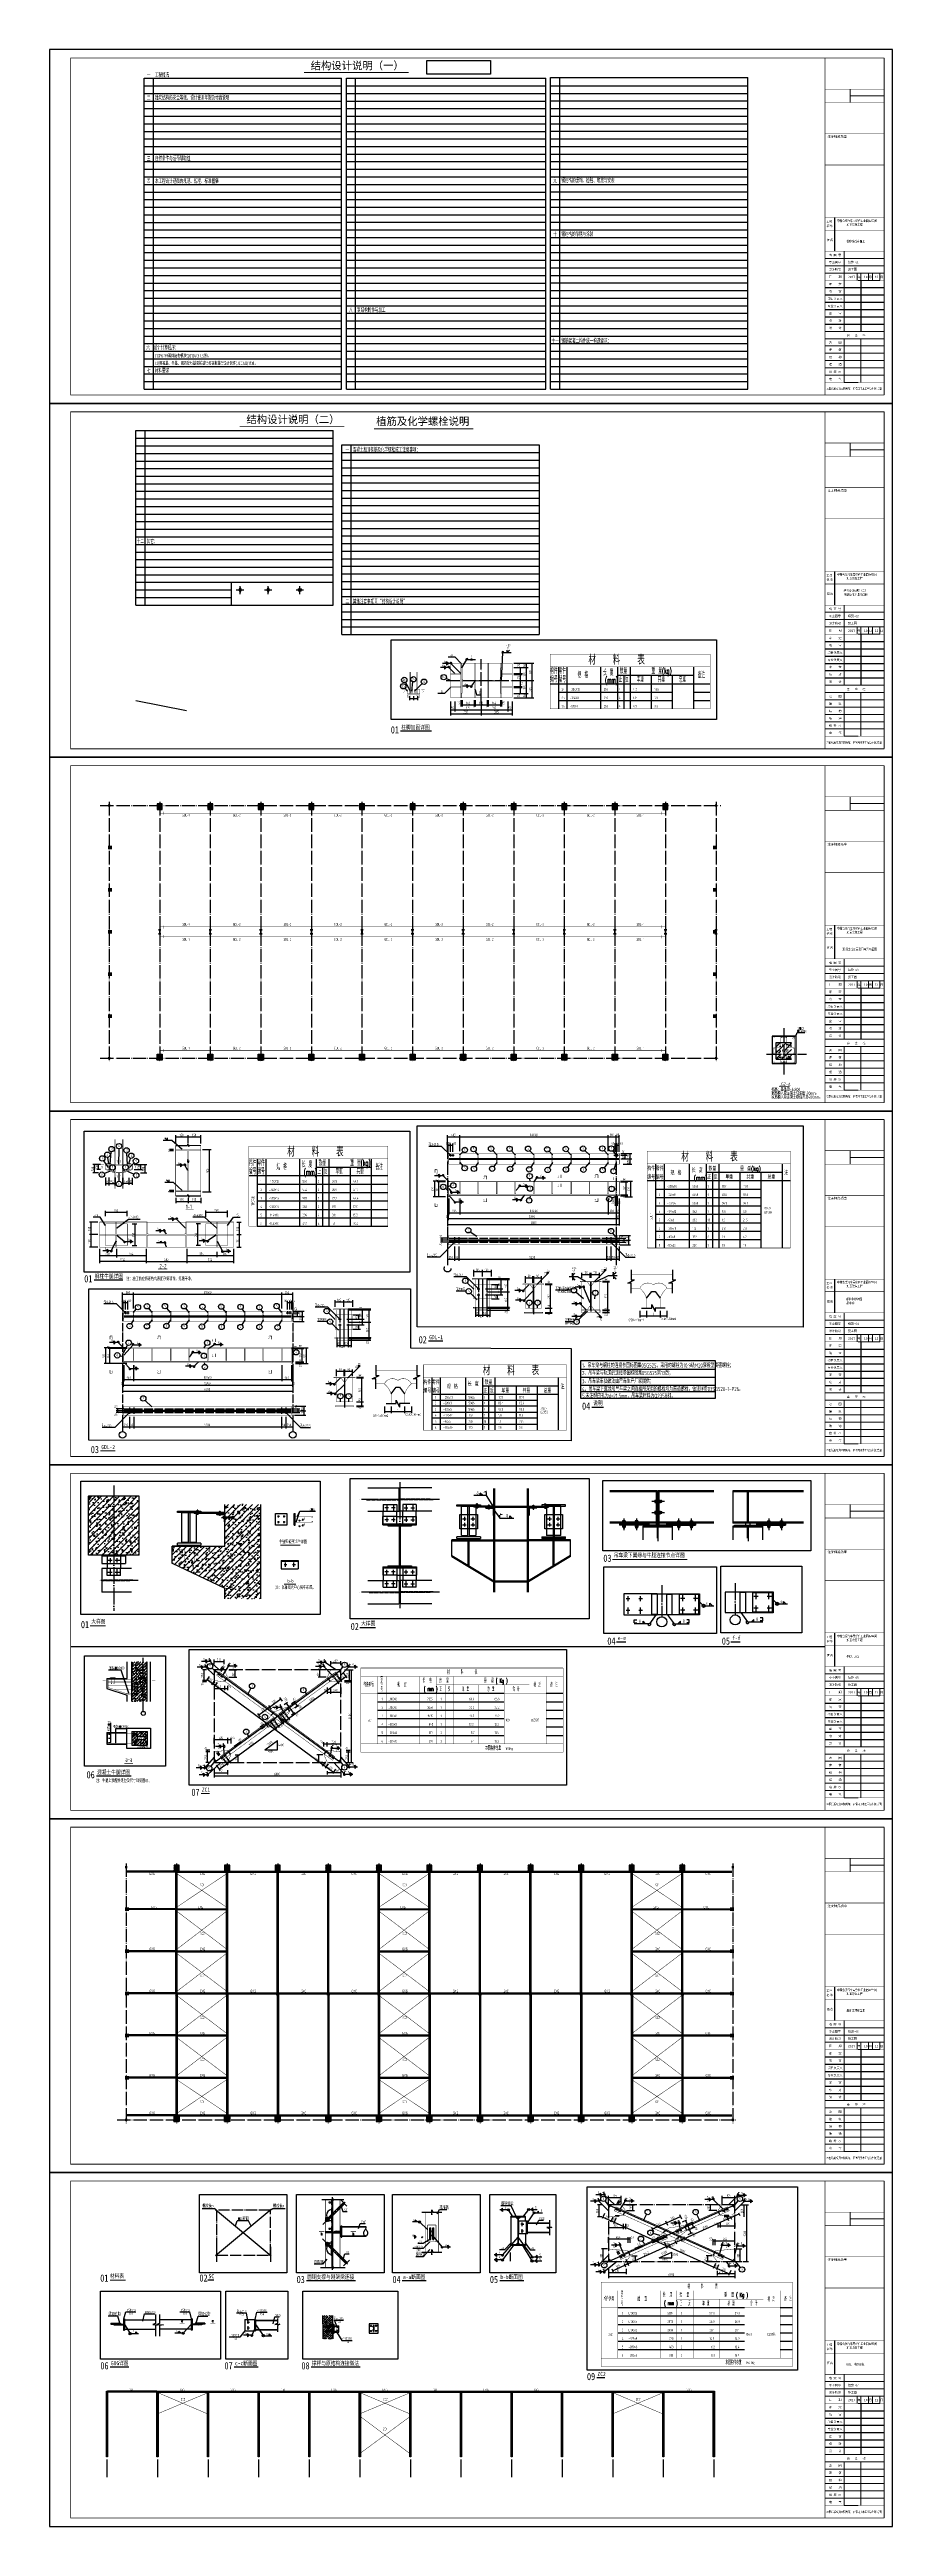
# Model space of a CAD drawing. Extents: x 10220221 to 10320221, y -710711 to -416711.
import ezdxf
from ezdxf.enums import TextEntityAlignment as Align
from ezdxf.lldxf.tags import DXFTag

# ---------------------------------------------------------------- set-up
doc = ezdxf.new("R2010")
doc.units = 0
doc.header["$LTSCALE"] = 1000
doc.header["$MEASUREMENT"] = 0
for name, pattern in [('2', [5, 1.5, -1, 1.5, -1]), ('3', [500, 300, -200]), ('34', [0]), ('5', [1.2, 0.5, -0.1, 0.5, -0.1]), ('DASHED2', [0.375, 0.25, -0.125]), ('DOTE', [2.42, 2, -0.2, 0.02, -0.2])]:
    doc.linetypes.add(name, pattern=pattern)
doc.layers.get('0').update_dxf_attribs({"color": 2})
for name, color, linetype in [('10', 253, 'Continuous'), ('100', 4, 'Continuous'), ('1000', 2, 'Continuous'), ('11', 3, 'Continuous'), ('13', 253, 'Continuous'), ('1307', 7, 'Continuous'), ('14', 2, 'Continuous'), ('180', 253, '2'), ('25', 253, 'Continuous'), ('26', 253, 'Continuous'), ('320', 2, 'Continuous'), ('330', 253, '2'), ('_0', 7, 'Continuous'), ('AXIS', 3, 'Continuous'), ('C_P_XF_', 4, 'Continuous'), ('DIM', 7, 'Continuous'), ('DIM_LEAD', 3, 'Continuous'), ('DIM_SYMB', 3, 'Continuous'), ('DOTE', 1, 'DOTE'), ('PUB_DIM', 3, 'Continuous'), ('PUB_TAB', 7, 'Continuous'), ('PUB_TEXT', 7, 'Continuous'), ('PUB_TITLE', 4, 'Continuous'), ('XX1', 7, 'Continuous'), ('ZX', 4, 'Continuous'), ('中文', 2, 'Continuous'), ('剖断线', 253, 'Continuous'), ('图名下划线', 7, 'Continuous'), ('填充图案', 7, 'Continuous'), ('尺寸标注', 253, 'Continuous'), ('尺寸线及数字', 253, 'Continuous'), ('层0', 7, 'Continuous'), ('层10', 7, 'Continuous'), ('层1003', 253, 'Continuous'), ('层1004', 253, 'Continuous'), ('层1005', 253, 'Continuous'), ('层1006', 253, 'Continuous'), ('层10102', 7, 'Continuous'), ('层180', 2, 'Continuous'), ('总说明文字', 7, 'Continuous'), ('折断线', 7, 'Continuous'), ('板洞', 253, 'Continuous'), ('柱', 2, 'Continuous'), ('柱平法箍筋', 24, 'Continuous'), ('柱涂实', 54, 'Continuous'), ('标注尺寸数字', 253, 'Continuous'), ('梁构件', 1, 'Continuous'), ('楼板负筋钢筋', 1, 'Continuous'), ('檩条', 7, 'Continuous'), ('焊缝标注', 253, 'Continuous'), ('编号标注', 253, 'Continuous'), ('螺栓孔标注', 253, 'Continuous'), ('轴线__点划线', 253, 'Continuous'), ('轴线__轴线号和轴圈', 3, 'Continuous'), ('钢板标注', 253, 'Continuous'), ('钢筋标注', 253, 'Continuous'), ('附图框', 251, 'Continuous'), ('预制板', 1, 'Continuous')]:
    doc.layers.add(name, color=color, linetype=linetype)
doc.layers.add('图签', color=130, linetype='Continuous', lineweight=20)
doc.styles.add('1', font='SIMHEI.TTF', dxfattribs={"width": 0.7, "height": 2})
doc.styles.add('_TCH_DIM', font='tssdeng.shx', dxfattribs={"width": 0.7, "height": 300, "bigfont": 'tssdchn.shx'})
doc.styles.add('BIANHAO', font='SIMHEI.TTF', dxfattribs={"width": 0.8})
doc.styles.add('FENBIAOTI', font='SIMHEI.TTF', dxfattribs={"width": 0.7, "height": 2})
doc.styles.add('GBSTYLE', font='SIMPLEX.shx', dxfattribs={"width": 0.7, "bigfont": 'HZTXT.shx'})
doc.styles.add('HZ', font='txt', dxfattribs={"width": 0.7, "height": 5, "bigfont": 'STF:宋体'})
doc.styles.get("Standard").update_dxf_attribs({"font": 'sa-rs.shx', "width": 0.8, "bigfont": 'GBCBIG.shx'})
doc.styles.add('STYLE1', font='TXT.shx', dxfattribs={"width": 0.7, "bigfont": 'FSK.shx'})
doc.styles.add('TSSD', font='tssdeng.shx', dxfattribs={"width": 0.7, "height": 300, "bigfont": 'tssdchn.shx'})
doc.styles.add('TSSD_Rein', font='Tssdeng.shx', dxfattribs={"width": 0.7, "bigfont": 'hztxt.shx'})
doc.styles.add('TUMING', font='SimSun.ttf', dxfattribs={"width": 0.8, "height": 500})
doc.styles.add('ZONGBIAOTI', font='NSimSun.ttf')
doc.styles.add('图签字', font='SimSun.ttf', dxfattribs={"height": 250})
tags = doc.linetypes.add('DASH', pattern=[0.35, 0.25, -0.1]).pattern_tags.tags
tags[6:7] = [DXFTag(74, 4), DXFTag(75, 0), DXFTag(340, '0'), DXFTag(46, 1.0), DXFTag(50, 0.0), DXFTag(44, 0.0), DXFTag(45, 0.0)]
tags[4:5] = [DXFTag(74, 4), DXFTag(75, 0), DXFTag(340, '0'), DXFTag(46, 1.0), DXFTag(50, 0.0), DXFTag(44, 0.0), DXFTag(45, 0.0)]
pattern_1 = [(45, (446419.744, -93986.096), (-53.0330086, 53.0330086), []), (50, (446419.74, -93986.1), (215.1780548, -18.8256405), [22.5, -247.5]), (355, (446419.74, -93986.1), (-41.6254, 225.65764), [18, -198]), (100.4514, (446437.68, -93987.66), (173.5528145, 206.8318626), [19.122057, -210.3426336]), (46.1842, (446419.74, -93926.1), (320.1723146, -49.655704), [33.75, -371.25]), (96.6356, (446446.43, -93930.23), (280.398812, 292.235361), [28.683086, -315.5139]), (351.1842, (446419.74, -93926.1), (280.398584, 292.23558), [27, -297]), (21, (446449.74, -93941.1), (179.0721156, -120.7856672), [22.5, -247.5]), (326, (446449.74, -93941.1), (72.9945996, 217.5450135), [18, -198]), (71.4514, (446464.67, -93951.16), (252.0667886, 96.759149), [19.122057, -210.3426336]), (37.5, (446419.744, -93986.096), (3.6479566, 99.86815615), [0, -195.6, 0, -201, 0, -198.75]), (7.5, (446419.74, -93986.1), (78.9208612, 118.3235136), [0, -114.6, 0, -191.1, 0, -75.75]), (327.5, (446352.844, -93986.096), (160.14673085, -6.7664615), [0, -75, 0, -234, 0, -310.5]), (317.5, (446322.84, -93986.1), (174.9558508, 30.0314947), [0, -97.5, 0, -155.4, 0, -220.5])]
pattern_2 = [(45, (452419.744, -93986.096), (-53.0330086, 53.0330086), []), (50, (452419.74, -93986.1), (215.1780548, -18.8256405), [22.5, -247.5]), (355, (452419.74, -93986.1), (-41.6254, 225.65764), [18, -198]), (100.4514, (452437.68, -93987.66), (173.5528145, 206.8318626), [19.122057, -210.3426336]), (46.1842, (452419.74, -93926.1), (320.1723146, -49.655704), [33.75, -371.25]), (96.6356, (452446.43, -93930.23), (280.398812, 292.235361), [28.683086, -315.5139]), (351.1842, (452419.74, -93926.1), (280.398584, 292.23558), [27, -297]), (21, (452449.74, -93941.1), (179.0721156, -120.7856672), [22.5, -247.5]), (326, (452449.74, -93941.1), (72.9945996, 217.5450135), [18, -198]), (71.4514, (452464.67, -93951.16), (252.0667886, 96.759149), [19.122057, -210.3426336]), (37.5, (452419.744, -93986.096), (3.6479566, 99.86815615), [0, -195.6, 0, -201, 0, -198.75]), (7.5, (452419.74, -93986.1), (78.9208612, 118.3235136), [0, -114.6, 0, -191.1, 0, -75.75]), (327.5, (452352.844, -93986.096), (160.14673085, -6.7664615), [0, -75, 0, -234, 0, -310.5]), (317.5, (452322.84, -93986.1), (174.9558508, 30.0314947), [0, -97.5, 0, -155.4, 0, -220.5])]
pattern_3 = [(45, (458419.744, -93986.096), (-53.0330086, 53.0330086), []), (50, (458419.74, -93986.1), (215.1780548, -18.8256405), [22.5, -247.5]), (355, (458419.74, -93986.1), (-41.6254, 225.65764), [18, -198]), (100.4514, (458437.68, -93987.66), (173.5528145, 206.8318626), [19.122057, -210.3426336]), (46.1842, (458419.74, -93926.1), (320.1723146, -49.655704), [33.75, -371.25]), (96.6356, (458446.43, -93930.23), (280.398812, 292.235361), [28.683086, -315.5139]), (351.1842, (458419.74, -93926.1), (280.398584, 292.23558), [27, -297]), (21, (458449.74, -93941.1), (179.0721156, -120.7856672), [22.5, -247.5]), (326, (458449.74, -93941.1), (72.9945996, 217.5450135), [18, -198]), (71.4514, (458464.67, -93951.16), (252.0667886, 96.759149), [19.122057, -210.3426336]), (37.5, (458419.744, -93986.096), (3.6479566, 99.86815615), [0, -195.6, 0, -201, 0, -198.75]), (7.5, (458419.74, -93986.1), (78.9208612, 118.3235136), [0, -114.6, 0, -191.1, 0, -75.75]), (327.5, (458352.844, -93986.096), (160.14673085, -6.7664615), [0, -75, 0, -234, 0, -310.5]), (317.5, (458322.84, -93986.1), (174.9558508, 30.0314947), [0, -97.5, 0, -155.4, 0, -220.5])]
pattern_4 = [(45, (464419.744, -93986.096), (-53.0330086, 53.0330086), []), (50, (464419.74, -93986.1), (215.1780548, -18.8256405), [22.5, -247.5]), (355, (464419.74, -93986.1), (-41.6254, 225.65764), [18, -198]), (100.4514, (464437.68, -93987.66), (173.5528145, 206.8318626), [19.122057, -210.3426336]), (46.1842, (464419.74, -93926.1), (320.1723146, -49.655704), [33.75, -371.25]), (96.6356, (464446.43, -93930.23), (280.398812, 292.235361), [28.683086, -315.5139]), (351.1842, (464419.74, -93926.1), (280.398584, 292.23558), [27, -297]), (21, (464449.74, -93941.1), (179.0721156, -120.7856672), [22.5, -247.5]), (326, (464449.74, -93941.1), (72.9945996, 217.5450135), [18, -198]), (71.4514, (464464.67, -93951.16), (252.0667886, 96.759149), [19.122057, -210.3426336]), (37.5, (464419.744, -93986.096), (3.6479566, 99.86815615), [0, -195.6, 0, -201, 0, -198.75]), (7.5, (464419.74, -93986.1), (78.9208612, 118.3235136), [0, -114.6, 0, -191.1, 0, -75.75]), (327.5, (464352.844, -93986.096), (160.14673085, -6.7664615), [0, -75, 0, -234, 0, -310.5]), (317.5, (464322.84, -93986.1), (174.9558508, 30.0314947), [0, -97.5, 0, -155.4, 0, -220.5])]
pattern_5 = [(45, (470419.744, -93986.096), (-53.0330086, 53.0330086), []), (50, (470419.74, -93986.1), (215.1780548, -18.8256405), [22.5, -247.5]), (355, (470419.74, -93986.1), (-41.6254, 225.65764), [18, -198]), (100.4514, (470437.68, -93987.66), (173.5528145, 206.8318626), [19.122057, -210.3426336]), (46.1842, (470419.74, -93926.1), (320.1723146, -49.655704), [33.75, -371.25]), (96.6356, (470446.43, -93930.23), (280.398812, 292.235361), [28.683086, -315.5139]), (351.1842, (470419.74, -93926.1), (280.398584, 292.23558), [27, -297]), (21, (470449.74, -93941.1), (179.0721156, -120.7856672), [22.5, -247.5]), (326, (470449.74, -93941.1), (72.9945996, 217.5450135), [18, -198]), (71.4514, (470464.67, -93951.16), (252.0667886, 96.759149), [19.122057, -210.3426336]), (37.5, (470419.744, -93986.096), (3.6479566, 99.86815615), [0, -195.6, 0, -201, 0, -198.75]), (7.5, (470419.74, -93986.1), (78.9208612, 118.3235136), [0, -114.6, 0, -191.1, 0, -75.75]), (327.5, (470352.844, -93986.096), (160.14673085, -6.7664615), [0, -75, 0, -234, 0, -310.5]), (317.5, (470322.84, -93986.1), (174.9558508, 30.0314947), [0, -97.5, 0, -155.4, 0, -220.5])]
pattern_6 = [(45, (476419.744, -93986.096), (-53.0330086, 53.0330086), []), (50, (476419.74, -93986.1), (215.1780548, -18.8256405), [22.5, -247.5]), (355, (476419.74, -93986.1), (-41.6254, 225.65764), [18, -198]), (100.4514, (476437.68, -93987.66), (173.5528145, 206.8318626), [19.122057, -210.3426336]), (46.1842, (476419.74, -93926.1), (320.1723146, -49.655704), [33.75, -371.25]), (96.6356, (476446.43, -93930.23), (280.398812, 292.235361), [28.683086, -315.5139]), (351.1842, (476419.74, -93926.1), (280.398584, 292.23558), [27, -297]), (21, (476449.74, -93941.1), (179.0721156, -120.7856672), [22.5, -247.5]), (326, (476449.74, -93941.1), (72.9945996, 217.5450135), [18, -198]), (71.4514, (476464.67, -93951.16), (252.0667886, 96.759149), [19.122057, -210.3426336]), (37.5, (476419.744, -93986.096), (3.6479566, 99.86815615), [0, -195.6, 0, -201, 0, -198.75]), (7.5, (476419.74, -93986.1), (78.9208612, 118.3235136), [0, -114.6, 0, -191.1, 0, -75.75]), (327.5, (476352.844, -93986.096), (160.14673085, -6.7664615), [0, -75, 0, -234, 0, -310.5]), (317.5, (476322.84, -93986.1), (174.9558508, 30.0314947), [0, -97.5, 0, -155.4, 0, -220.5])]
pattern_7 = [(45, (482419.744, -93986.096), (-53.0330086, 53.0330086), []), (50, (482419.74, -93986.1), (215.1780548, -18.8256405), [22.5, -247.5]), (355, (482419.74, -93986.1), (-41.6254, 225.65764), [18, -198]), (100.4514, (482437.68, -93987.66), (173.5528145, 206.8318626), [19.122057, -210.3426336]), (46.1842, (482419.74, -93926.1), (320.1723146, -49.655704), [33.75, -371.25]), (96.6356, (482446.43, -93930.23), (280.398812, 292.235361), [28.683086, -315.5139]), (351.1842, (482419.74, -93926.1), (280.398584, 292.23558), [27, -297]), (21, (482449.74, -93941.1), (179.0721156, -120.7856672), [22.5, -247.5]), (326, (482449.74, -93941.1), (72.9945996, 217.5450135), [18, -198]), (71.4514, (482464.67, -93951.16), (252.0667886, 96.759149), [19.122057, -210.3426336]), (37.5, (482419.744, -93986.096), (3.6479566, 99.86815615), [0, -195.6, 0, -201, 0, -198.75]), (7.5, (482419.74, -93986.1), (78.9208612, 118.3235136), [0, -114.6, 0, -191.1, 0, -75.75]), (327.5, (482352.844, -93986.096), (160.14673085, -6.7664615), [0, -75, 0, -234, 0, -310.5]), (317.5, (482322.84, -93986.1), (174.9558508, 30.0314947), [0, -97.5, 0, -155.4, 0, -220.5])]
pattern_8 = [(45, (488419.744, -93986.096), (-53.0330086, 53.0330086), []), (50, (488419.74, -93986.1), (215.1780548, -18.8256405), [22.5, -247.5]), (355, (488419.74, -93986.1), (-41.6254, 225.65764), [18, -198]), (100.4514, (488437.68, -93987.66), (173.5528145, 206.8318626), [19.122057, -210.3426336]), (46.1842, (488419.74, -93926.1), (320.1723146, -49.655704), [33.75, -371.25]), (96.6356, (488446.43, -93930.23), (280.398812, 292.235361), [28.683086, -315.5139]), (351.1842, (488419.74, -93926.1), (280.398584, 292.23558), [27, -297]), (21, (488449.74, -93941.1), (179.0721156, -120.7856672), [22.5, -247.5]), (326, (488449.74, -93941.1), (72.9945996, 217.5450135), [18, -198]), (71.4514, (488464.67, -93951.16), (252.0667886, 96.759149), [19.122057, -210.3426336]), (37.5, (488419.744, -93986.096), (3.6479566, 99.86815615), [0, -195.6, 0, -201, 0, -198.75]), (7.5, (488419.74, -93986.1), (78.9208612, 118.3235136), [0, -114.6, 0, -191.1, 0, -75.75]), (327.5, (488352.844, -93986.096), (160.14673085, -6.7664615), [0, -75, 0, -234, 0, -310.5]), (317.5, (488322.84, -93986.1), (174.9558508, 30.0314947), [0, -97.5, 0, -155.4, 0, -220.5])]
pattern_9 = [(45, (494419.744, -93986.096), (-53.0330086, 53.0330086), []), (50, (494419.74, -93986.1), (215.1780548, -18.8256405), [22.5, -247.5]), (355, (494419.74, -93986.1), (-41.6254, 225.65764), [18, -198]), (100.4514, (494437.68, -93987.66), (173.5528145, 206.8318626), [19.122057, -210.3426336]), (46.1842, (494419.74, -93926.1), (320.1723146, -49.655704), [33.75, -371.25]), (96.6356, (494446.43, -93930.23), (280.398812, 292.235361), [28.683086, -315.5139]), (351.1842, (494419.74, -93926.1), (280.398584, 292.23558), [27, -297]), (21, (494449.74, -93941.1), (179.0721156, -120.7856672), [22.5, -247.5]), (326, (494449.74, -93941.1), (72.9945996, 217.5450135), [18, -198]), (71.4514, (494464.67, -93951.16), (252.0667886, 96.759149), [19.122057, -210.3426336]), (37.5, (494419.744, -93986.096), (3.6479566, 99.86815615), [0, -195.6, 0, -201, 0, -198.75]), (7.5, (494419.74, -93986.1), (78.9208612, 118.3235136), [0, -114.6, 0, -191.1, 0, -75.75]), (327.5, (494352.844, -93986.096), (160.14673085, -6.7664615), [0, -75, 0, -234, 0, -310.5]), (317.5, (494322.84, -93986.1), (174.9558508, 30.0314947), [0, -97.5, 0, -155.4, 0, -220.5])]
pattern_10 = [(45, (500419.744, -93986.096), (-53.0330086, 53.0330086), []), (50, (500419.74, -93986.1), (215.1780548, -18.8256405), [22.5, -247.5]), (355, (500419.74, -93986.1), (-41.6254, 225.65764), [18, -198]), (100.4514, (500437.68, -93987.66), (173.5528145, 206.8318626), [19.122057, -210.3426336]), (46.1842, (500419.74, -93926.1), (320.1723146, -49.655704), [33.75, -371.25]), (96.6356, (500446.43, -93930.23), (280.398812, 292.235361), [28.683086, -315.5139]), (351.1842, (500419.74, -93926.1), (280.398584, 292.23558), [27, -297]), (21, (500449.74, -93941.1), (179.0721156, -120.7856672), [22.5, -247.5]), (326, (500449.74, -93941.1), (72.9945996, 217.5450135), [18, -198]), (71.4514, (500464.67, -93951.16), (252.0667886, 96.759149), [19.122057, -210.3426336]), (37.5, (500419.744, -93986.096), (3.6479566, 99.86815615), [0, -195.6, 0, -201, 0, -198.75]), (7.5, (500419.74, -93986.1), (78.9208612, 118.3235136), [0, -114.6, 0, -191.1, 0, -75.75]), (327.5, (500352.844, -93986.096), (160.14673085, -6.7664615), [0, -75, 0, -234, 0, -310.5]), (317.5, (500322.84, -93986.1), (174.9558508, 30.0314947), [0, -97.5, 0, -155.4, 0, -220.5])]
pattern_11 = [(45, (506419.744, -93986.096), (-53.0330086, 53.0330086), []), (50, (506419.74, -93986.1), (215.1780548, -18.8256405), [22.5, -247.5]), (355, (506419.74, -93986.1), (-41.6254, 225.65764), [18, -198]), (100.4514, (506437.68, -93987.66), (173.5528145, 206.8318626), [19.122057, -210.3426336]), (46.1842, (506419.74, -93926.1), (320.1723146, -49.655704), [33.75, -371.25]), (96.6356, (506446.43, -93930.23), (280.398812, 292.235361), [28.683086, -315.5139]), (351.1842, (506419.74, -93926.1), (280.398584, 292.23558), [27, -297]), (21, (506449.74, -93941.1), (179.0721156, -120.7856672), [22.5, -247.5]), (326, (506449.74, -93941.1), (72.9945996, 217.5450135), [18, -198]), (71.4514, (506464.67, -93951.16), (252.0667886, 96.759149), [19.122057, -210.3426336]), (37.5, (506419.744, -93986.096), (3.6479566, 99.86815615), [0, -195.6, 0, -201, 0, -198.75]), (7.5, (506419.74, -93986.1), (78.9208612, 118.3235136), [0, -114.6, 0, -191.1, 0, -75.75]), (327.5, (506352.844, -93986.096), (160.14673085, -6.7664615), [0, -75, 0, -234, 0, -310.5]), (317.5, (506322.84, -93986.1), (174.9558508, 30.0314947), [0, -97.5, 0, -155.4, 0, -220.5])]
pattern_12 = [(45, (444418, 32013.904), (-53.0330086, 53.0330086), []), (50, (444418, 32013.9), (215.1780548, -18.8256405), [22.5, -247.5]), (355, (444418, 32013.9), (-41.6254, 225.65764), [18, -198]), (100.4514, (444435.93, 32012.34), (173.5528145, 206.8318626), [19.122057, -210.3426336]), (46.1842, (444418, 32073.9), (320.1723146, -49.655704), [33.75, -371.25]), (96.6356, (444444.68, 32069.77), (280.398812, 292.235361), [28.683086, -315.5139]), (351.1842, (444418, 32073.9), (280.398584, 292.23558), [27, -297]), (21, (444448, 32058.9), (179.0721156, -120.7856672), [22.5, -247.5]), (326, (444448, 32058.9), (72.9945996, 217.5450135), [18, -198]), (71.4514, (444462.92, 32048.84), (252.0667886, 96.759149), [19.122057, -210.3426336]), (37.5, (444418, 32013.904), (3.6479566, 99.86815615), [0, -195.6, 0, -201, 0, -198.75]), (7.5, (444418, 32013.9), (78.9208612, 118.3235136), [0, -114.6, 0, -191.1, 0, -75.75]), (327.5, (444351.1, 32013.904), (160.14673085, -6.7664615), [0, -75, 0, -234, 0, -310.5]), (317.5, (444321.1, 32013.9), (174.9558508, 30.0314947), [0, -97.5, 0, -155.4, 0, -220.5])]
pattern_13 = [(45, (450418, 32013.904), (-53.0330086, 53.0330086), []), (50, (450418, 32013.9), (215.1780548, -18.8256405), [22.5, -247.5]), (355, (450418, 32013.9), (-41.6254, 225.65764), [18, -198]), (100.4514, (450435.93, 32012.34), (173.5528145, 206.8318626), [19.122057, -210.3426336]), (46.1842, (450418, 32073.9), (320.1723146, -49.655704), [33.75, -371.25]), (96.6356, (450444.68, 32069.77), (280.398812, 292.235361), [28.683086, -315.5139]), (351.1842, (450418, 32073.9), (280.398584, 292.23558), [27, -297]), (21, (450448, 32058.9), (179.0721156, -120.7856672), [22.5, -247.5]), (326, (450448, 32058.9), (72.9945996, 217.5450135), [18, -198]), (71.4514, (450462.92, 32048.84), (252.0667886, 96.759149), [19.122057, -210.3426336]), (37.5, (450418, 32013.904), (3.6479566, 99.86815615), [0, -195.6, 0, -201, 0, -198.75]), (7.5, (450418, 32013.9), (78.9208612, 118.3235136), [0, -114.6, 0, -191.1, 0, -75.75]), (327.5, (450351.1, 32013.904), (160.14673085, -6.7664615), [0, -75, 0, -234, 0, -310.5]), (317.5, (450321.1, 32013.9), (174.9558508, 30.0314947), [0, -97.5, 0, -155.4, 0, -220.5])]
pattern_14 = [(45, (456418, 32013.904), (-53.0330086, 53.0330086), []), (50, (456418, 32013.9), (215.1780548, -18.8256405), [22.5, -247.5]), (355, (456418, 32013.9), (-41.6254, 225.65764), [18, -198]), (100.4514, (456435.93, 32012.34), (173.5528145, 206.8318626), [19.122057, -210.3426336]), (46.1842, (456418, 32073.9), (320.1723146, -49.655704), [33.75, -371.25]), (96.6356, (456444.68, 32069.77), (280.398812, 292.235361), [28.683086, -315.5139]), (351.1842, (456418, 32073.9), (280.398584, 292.23558), [27, -297]), (21, (456448, 32058.9), (179.0721156, -120.7856672), [22.5, -247.5]), (326, (456448, 32058.9), (72.9945996, 217.5450135), [18, -198]), (71.4514, (456462.92, 32048.84), (252.0667886, 96.759149), [19.122057, -210.3426336]), (37.5, (456418, 32013.904), (3.6479566, 99.86815615), [0, -195.6, 0, -201, 0, -198.75]), (7.5, (456418, 32013.9), (78.9208612, 118.3235136), [0, -114.6, 0, -191.1, 0, -75.75]), (327.5, (456351.1, 32013.904), (160.14673085, -6.7664615), [0, -75, 0, -234, 0, -310.5]), (317.5, (456321.1, 32013.9), (174.9558508, 30.0314947), [0, -97.5, 0, -155.4, 0, -220.5])]
pattern_15 = [(45, (462418, 32013.904), (-53.0330086, 53.0330086), []), (50, (462418, 32013.9), (215.1780548, -18.8256405), [22.5, -247.5]), (355, (462418, 32013.9), (-41.6254, 225.65764), [18, -198]), (100.4514, (462435.93, 32012.34), (173.5528145, 206.8318626), [19.122057, -210.3426336]), (46.1842, (462418, 32073.9), (320.1723146, -49.655704), [33.75, -371.25]), (96.6356, (462444.68, 32069.77), (280.398812, 292.235361), [28.683086, -315.5139]), (351.1842, (462418, 32073.9), (280.398584, 292.23558), [27, -297]), (21, (462448, 32058.9), (179.0721156, -120.7856672), [22.5, -247.5]), (326, (462448, 32058.9), (72.9945996, 217.5450135), [18, -198]), (71.4514, (462462.92, 32048.84), (252.0667886, 96.759149), [19.122057, -210.3426336]), (37.5, (462418, 32013.904), (3.6479566, 99.86815615), [0, -195.6, 0, -201, 0, -198.75]), (7.5, (462418, 32013.9), (78.9208612, 118.3235136), [0, -114.6, 0, -191.1, 0, -75.75]), (327.5, (462351.1, 32013.904), (160.14673085, -6.7664615), [0, -75, 0, -234, 0, -310.5]), (317.5, (462321.1, 32013.9), (174.9558508, 30.0314947), [0, -97.5, 0, -155.4, 0, -220.5])]
pattern_16 = [(45, (468418, 32013.904), (-53.0330086, 53.0330086), []), (50, (468418, 32013.9), (215.1780548, -18.8256405), [22.5, -247.5]), (355, (468418, 32013.9), (-41.6254, 225.65764), [18, -198]), (100.4514, (468435.93, 32012.34), (173.5528145, 206.8318626), [19.122057, -210.3426336]), (46.1842, (468418, 32073.9), (320.1723146, -49.655704), [33.75, -371.25]), (96.6356, (468444.68, 32069.77), (280.398812, 292.235361), [28.683086, -315.5139]), (351.1842, (468418, 32073.9), (280.398584, 292.23558), [27, -297]), (21, (468448, 32058.9), (179.0721156, -120.7856672), [22.5, -247.5]), (326, (468448, 32058.9), (72.9945996, 217.5450135), [18, -198]), (71.4514, (468462.92, 32048.84), (252.0667886, 96.759149), [19.122057, -210.3426336]), (37.5, (468418, 32013.904), (3.6479566, 99.86815615), [0, -195.6, 0, -201, 0, -198.75]), (7.5, (468418, 32013.9), (78.9208612, 118.3235136), [0, -114.6, 0, -191.1, 0, -75.75]), (327.5, (468351.1, 32013.904), (160.14673085, -6.7664615), [0, -75, 0, -234, 0, -310.5]), (317.5, (468321.1, 32013.9), (174.9558508, 30.0314947), [0, -97.5, 0, -155.4, 0, -220.5])]
pattern_17 = [(45, (474418, 32013.904), (-53.0330086, 53.0330086), []), (50, (474418, 32013.9), (215.1780548, -18.8256405), [22.5, -247.5]), (355, (474418, 32013.9), (-41.6254, 225.65764), [18, -198]), (100.4514, (474435.93, 32012.34), (173.5528145, 206.8318626), [19.122057, -210.3426336]), (46.1842, (474418, 32073.9), (320.1723146, -49.655704), [33.75, -371.25]), (96.6356, (474444.68, 32069.77), (280.398812, 292.235361), [28.683086, -315.5139]), (351.1842, (474418, 32073.9), (280.398584, 292.23558), [27, -297]), (21, (474448, 32058.9), (179.0721156, -120.7856672), [22.5, -247.5]), (326, (474448, 32058.9), (72.9945996, 217.5450135), [18, -198]), (71.4514, (474462.92, 32048.84), (252.0667886, 96.759149), [19.122057, -210.3426336]), (37.5, (474418, 32013.904), (3.6479566, 99.86815615), [0, -195.6, 0, -201, 0, -198.75]), (7.5, (474418, 32013.9), (78.9208612, 118.3235136), [0, -114.6, 0, -191.1, 0, -75.75]), (327.5, (474351.1, 32013.904), (160.14673085, -6.7664615), [0, -75, 0, -234, 0, -310.5]), (317.5, (474321.1, 32013.9), (174.9558508, 30.0314947), [0, -97.5, 0, -155.4, 0, -220.5])]
pattern_18 = [(45, (480418, 32013.904), (-53.0330086, 53.0330086), []), (50, (480418, 32013.9), (215.1780548, -18.8256405), [22.5, -247.5]), (355, (480418, 32013.9), (-41.6254, 225.65764), [18, -198]), (100.4514, (480435.93, 32012.34), (173.5528145, 206.8318626), [19.122057, -210.3426336]), (46.1842, (480418, 32073.9), (320.1723146, -49.655704), [33.75, -371.25]), (96.6356, (480444.68, 32069.77), (280.398812, 292.235361), [28.683086, -315.5139]), (351.1842, (480418, 32073.9), (280.398584, 292.23558), [27, -297]), (21, (480448, 32058.9), (179.0721156, -120.7856672), [22.5, -247.5]), (326, (480448, 32058.9), (72.9945996, 217.5450135), [18, -198]), (71.4514, (480462.92, 32048.84), (252.0667886, 96.759149), [19.122057, -210.3426336]), (37.5, (480418, 32013.904), (3.6479566, 99.86815615), [0, -195.6, 0, -201, 0, -198.75]), (7.5, (480418, 32013.9), (78.9208612, 118.3235136), [0, -114.6, 0, -191.1, 0, -75.75]), (327.5, (480351.1, 32013.904), (160.14673085, -6.7664615), [0, -75, 0, -234, 0, -310.5]), (317.5, (480321.1, 32013.9), (174.9558508, 30.0314947), [0, -97.5, 0, -155.4, 0, -220.5])]
pattern_19 = [(45, (486418, 32013.904), (-53.0330086, 53.0330086), []), (50, (486418, 32013.9), (215.1780548, -18.8256405), [22.5, -247.5]), (355, (486418, 32013.9), (-41.6254, 225.65764), [18, -198]), (100.4514, (486435.93, 32012.34), (173.5528145, 206.8318626), [19.122057, -210.3426336]), (46.1842, (486418, 32073.9), (320.1723146, -49.655704), [33.75, -371.25]), (96.6356, (486444.68, 32069.77), (280.398812, 292.235361), [28.683086, -315.5139]), (351.1842, (486418, 32073.9), (280.398584, 292.23558), [27, -297]), (21, (486448, 32058.9), (179.0721156, -120.7856672), [22.5, -247.5]), (326, (486448, 32058.9), (72.9945996, 217.5450135), [18, -198]), (71.4514, (486462.92, 32048.84), (252.0667886, 96.759149), [19.122057, -210.3426336]), (37.5, (486418, 32013.904), (3.6479566, 99.86815615), [0, -195.6, 0, -201, 0, -198.75]), (7.5, (486418, 32013.9), (78.9208612, 118.3235136), [0, -114.6, 0, -191.1, 0, -75.75]), (327.5, (486351.1, 32013.904), (160.14673085, -6.7664615), [0, -75, 0, -234, 0, -310.5]), (317.5, (486321.1, 32013.9), (174.9558508, 30.0314947), [0, -97.5, 0, -155.4, 0, -220.5])]
pattern_20 = [(45, (492418, 32013.904), (-53.0330086, 53.0330086), []), (50, (492418, 32013.9), (215.1780548, -18.8256405), [22.5, -247.5]), (355, (492418, 32013.9), (-41.6254, 225.65764), [18, -198]), (100.4514, (492435.93, 32012.34), (173.5528145, 206.8318626), [19.122057, -210.3426336]), (46.1842, (492418, 32073.9), (320.1723146, -49.655704), [33.75, -371.25]), (96.6356, (492444.68, 32069.77), (280.398812, 292.235361), [28.683086, -315.5139]), (351.1842, (492418, 32073.9), (280.398584, 292.23558), [27, -297]), (21, (492448, 32058.9), (179.0721156, -120.7856672), [22.5, -247.5]), (326, (492448, 32058.9), (72.9945996, 217.5450135), [18, -198]), (71.4514, (492462.92, 32048.84), (252.0667886, 96.759149), [19.122057, -210.3426336]), (37.5, (492418, 32013.904), (3.6479566, 99.86815615), [0, -195.6, 0, -201, 0, -198.75]), (7.5, (492418, 32013.9), (78.9208612, 118.3235136), [0, -114.6, 0, -191.1, 0, -75.75]), (327.5, (492351.1, 32013.904), (160.14673085, -6.7664615), [0, -75, 0, -234, 0, -310.5]), (317.5, (492321.1, 32013.9), (174.9558508, 30.0314947), [0, -97.5, 0, -155.4, 0, -220.5])]
pattern_21 = [(45, (498418, 32013.904), (-53.0330086, 53.0330086), []), (50, (498418, 32013.9), (215.1780548, -18.8256405), [22.5, -247.5]), (355, (498418, 32013.9), (-41.6254, 225.65764), [18, -198]), (100.4514, (498435.93, 32012.34), (173.5528145, 206.8318626), [19.122057, -210.3426336]), (46.1842, (498418, 32073.9), (320.1723146, -49.655704), [33.75, -371.25]), (96.6356, (498444.68, 32069.77), (280.398812, 292.235361), [28.683086, -315.5139]), (351.1842, (498418, 32073.9), (280.398584, 292.23558), [27, -297]), (21, (498448, 32058.9), (179.0721156, -120.7856672), [22.5, -247.5]), (326, (498448, 32058.9), (72.9945996, 217.5450135), [18, -198]), (71.4514, (498462.92, 32048.84), (252.0667886, 96.759149), [19.122057, -210.3426336]), (37.5, (498418, 32013.904), (3.6479566, 99.86815615), [0, -195.6, 0, -201, 0, -198.75]), (7.5, (498418, 32013.9), (78.9208612, 118.3235136), [0, -114.6, 0, -191.1, 0, -75.75]), (327.5, (498351.1, 32013.904), (160.14673085, -6.7664615), [0, -75, 0, -234, 0, -310.5]), (317.5, (498321.1, 32013.9), (174.9558508, 30.0314947), [0, -97.5, 0, -155.4, 0, -220.5])]
pattern_22 = [(45, (504418, 32013.904), (-53.0330086, 53.0330086), []), (50, (504418, 32013.9), (215.1780548, -18.8256405), [22.5, -247.5]), (355, (504418, 32013.9), (-41.6254, 225.65764), [18, -198]), (100.4514, (504435.93, 32012.34), (173.5528145, 206.8318626), [19.122057, -210.3426336]), (46.1842, (504418, 32073.9), (320.1723146, -49.655704), [33.75, -371.25]), (96.6356, (504444.68, 32069.77), (280.398812, 292.235361), [28.683086, -315.5139]), (351.1842, (504418, 32073.9), (280.398584, 292.23558), [27, -297]), (21, (504448, 32058.9), (179.0721156, -120.7856672), [22.5, -247.5]), (326, (504448, 32058.9), (72.9945996, 217.5450135), [18, -198]), (71.4514, (504462.92, 32048.84), (252.0667886, 96.759149), [19.122057, -210.3426336]), (37.5, (504418, 32013.904), (3.6479566, 99.86815615), [0, -195.6, 0, -201, 0, -198.75]), (7.5, (504418, 32013.9), (78.9208612, 118.3235136), [0, -114.6, 0, -191.1, 0, -75.75]), (327.5, (504351.1, 32013.904), (160.14673085, -6.7664615), [0, -75, 0, -234, 0, -310.5]), (317.5, (504321.1, 32013.9), (174.9558508, 30.0314947), [0, -97.5, 0, -155.4, 0, -220.5])]

# ---------------------------------------------------------------- blocks, each defined once
blk = doc.blocks.new('*U12')
at = {"layer": 'C_P_XF_', "ltscale": 0.5}
for p, q in [((-75, 160), (-75, 14670)), ((75, 160), (75, 14670)), ((-75, -190), (-75, -14670)), ((75, -190), (75, -14670))]:
    blk.add_line(p, q, dxfattribs=at)
at = {"layer": 'C_P_XF_', "linetype": 'DASH', "ltscale": 0.5}
for p, q in [((-4, 160), (-4, 14670)), ((4, 160), (4, 14670)), ((-4, -190), (-4, -14670)), ((4, -190), (4, -14670))]:
    blk.add_line(p, q, dxfattribs=at)
blk = doc.blocks.new('*U13')
at = {"color": 0, "linetype": 'ByBlock', "lineweight": -2, "transparency": 16777216}
blk.add_blockref('*U12', (0, 0), dxfattribs=at)
blk = doc.blocks.new('*U14')
at = {"layer": 'C_P_XF_', "ltscale": 0.5}
for p, q in [((-75, 160), (-75, 14670)), ((75, 160), (75, 14670)), ((-75, -190), (-75, -14670)), ((75, -190), (75, -14670))]:
    blk.add_line(p, q, dxfattribs=at)
at = {"layer": 'C_P_XF_', "linetype": 'DASH', "ltscale": 0.5}
for p, q in [((-4, 160), (-4, 14670)), ((4, 160), (4, 14670)), ((-4, -190), (-4, -14670)), ((4, -190), (4, -14670))]:
    blk.add_line(p, q, dxfattribs=at)
blk = doc.blocks.new('*U15')
at = {"color": 0, "linetype": 'ByBlock', "lineweight": -2, "transparency": 16777216}
blk.add_blockref('*U14', (0, 0), dxfattribs=at)
blk = doc.blocks.new('*U16')
at = {"layer": 'C_P_XF_', "ltscale": 0.5}
for p, q in [((-75, 160), (-75, 14670)), ((75, 160), (75, 14670)), ((-75, -190), (-75, -14670)), ((75, -190), (75, -14670))]:
    blk.add_line(p, q, dxfattribs=at)
at = {"layer": 'C_P_XF_', "linetype": 'DASH', "ltscale": 0.5}
for p, q in [((-4, 160), (-4, 14670)), ((4, 160), (4, 14670)), ((-4, -190), (-4, -14670)), ((4, -190), (4, -14670))]:
    blk.add_line(p, q, dxfattribs=at)
blk = doc.blocks.new('*U17')
at = {"color": 0, "linetype": 'ByBlock', "lineweight": -2, "transparency": 16777216}
blk.add_blockref('*U16', (0, 0), dxfattribs=at)
blk = doc.blocks.new('*U18')
at = {"layer": 'C_P_XF_', "ltscale": 0.5}
for p, q in [((-75, 160), (-75, 14670)), ((75, 160), (75, 14670)), ((-75, -190), (-75, -14670)), ((75, -190), (75, -14670))]:
    blk.add_line(p, q, dxfattribs=at)
at = {"layer": 'C_P_XF_', "linetype": 'DASH', "ltscale": 0.5}
for p, q in [((-4, 160), (-4, 14670)), ((4, 160), (4, 14670)), ((-4, -190), (-4, -14670)), ((4, -190), (4, -14670))]:
    blk.add_line(p, q, dxfattribs=at)
blk = doc.blocks.new('*U19')
at = {"color": 0, "linetype": 'ByBlock', "lineweight": -2, "transparency": 16777216}
blk.add_blockref('*U18', (0, 0), dxfattribs=at)
blk = doc.blocks.new('*U20')
at = {"layer": 'C_P_XF_', "ltscale": 0.5}
for p, q in [((-75, 160), (-75, 14670)), ((75, 160), (75, 14670)), ((-75, -190), (-75, -14670)), ((75, -190), (75, -14670))]:
    blk.add_line(p, q, dxfattribs=at)
at = {"layer": 'C_P_XF_', "linetype": 'DASH', "ltscale": 0.5}
for p, q in [((-4, 160), (-4, 14670)), ((4, 160), (4, 14670)), ((-4, -190), (-4, -14670)), ((4, -190), (4, -14670))]:
    blk.add_line(p, q, dxfattribs=at)
blk = doc.blocks.new('*U21')
at = {"color": 0, "linetype": 'ByBlock', "lineweight": -2, "transparency": 16777216}
blk.add_blockref('*U20', (0, 0), dxfattribs=at)
blk = doc.blocks.new('*U22')
at = {"layer": 'C_P_XF_', "ltscale": 0.5}
for p, q in [((-75, 160), (-75, 14670)), ((75, 160), (75, 14670)), ((-75, -190), (-75, -14670)), ((75, -190), (75, -14670))]:
    blk.add_line(p, q, dxfattribs=at)
at = {"layer": 'C_P_XF_', "linetype": 'DASH', "ltscale": 0.5}
for p, q in [((-4, 160), (-4, 14670)), ((4, 160), (4, 14670)), ((-4, -190), (-4, -14670)), ((4, -190), (4, -14670))]:
    blk.add_line(p, q, dxfattribs=at)
blk = doc.blocks.new('*U23')
at = {"color": 0, "linetype": 'ByBlock', "lineweight": -2, "transparency": 16777216}
blk.add_blockref('*U22', (0, 0), dxfattribs=at)
blk = doc.blocks.new('*U24')
at = {"layer": 'C_P_XF_', "ltscale": 0.5}
for p, q in [((-75, 160), (-75, 14670)), ((75, 160), (75, 14670)), ((-75, -190), (-75, -14670)), ((75, -190), (75, -14670))]:
    blk.add_line(p, q, dxfattribs=at)
at = {"layer": 'C_P_XF_', "linetype": 'DASH', "ltscale": 0.5}
for p, q in [((-4, 160), (-4, 14670)), ((4, 160), (4, 14670)), ((-4, -190), (-4, -14670)), ((4, -190), (4, -14670))]:
    blk.add_line(p, q, dxfattribs=at)
blk = doc.blocks.new('*U25')
at = {"color": 0, "linetype": 'ByBlock', "lineweight": -2, "transparency": 16777216}
blk.add_blockref('*U24', (0, 0), dxfattribs=at)
blk = doc.blocks.new('*U26')
at = {"layer": 'C_P_XF_', "ltscale": 0.5}
for p, q in [((-75, 160), (-75, 14670)), ((75, 160), (75, 14670)), ((-75, -190), (-75, -14670)), ((75, -190), (75, -14670))]:
    blk.add_line(p, q, dxfattribs=at)
at = {"layer": 'C_P_XF_', "linetype": 'DASH', "ltscale": 0.5}
for p, q in [((-4, 160), (-4, 14670)), ((4, 160), (4, 14670)), ((-4, -190), (-4, -14670)), ((4, -190), (4, -14670))]:
    blk.add_line(p, q, dxfattribs=at)
blk = doc.blocks.new('*U27')
at = {"color": 0, "linetype": 'ByBlock', "lineweight": -2, "transparency": 16777216}
blk.add_blockref('*U26', (0, 0), dxfattribs=at)
blk = doc.blocks.new('*U28')
at = {"layer": 'C_P_XF_', "ltscale": 0.5}
for p, q in [((-75, 160), (-75, 14670)), ((75, 160), (75, 14670)), ((-75, -190), (-75, -14670)), ((75, -190), (75, -14670))]:
    blk.add_line(p, q, dxfattribs=at)
at = {"layer": 'C_P_XF_', "linetype": 'DASH', "ltscale": 0.5}
for p, q in [((-4, 160), (-4, 14670)), ((4, 160), (4, 14670)), ((-4, -190), (-4, -14670)), ((4, -190), (4, -14670))]:
    blk.add_line(p, q, dxfattribs=at)
blk = doc.blocks.new('*U29')
at = {"color": 0, "linetype": 'ByBlock', "lineweight": -2, "transparency": 16777216}
blk.add_blockref('*U28', (0, 0), dxfattribs=at)
blk = doc.blocks.new('*U30')
at = {"layer": 'C_P_XF_', "ltscale": 0.5}
for p, q in [((-75, 160), (-75, 14670)), ((75, 160), (75, 14670)), ((-75, -190), (-75, -14670)), ((75, -190), (75, -14670))]:
    blk.add_line(p, q, dxfattribs=at)
at = {"layer": 'C_P_XF_', "linetype": 'DASH', "ltscale": 0.5}
for p, q in [((-4, 160), (-4, 14670)), ((4, 160), (4, 14670)), ((-4, -190), (-4, -14670)), ((4, -190), (4, -14670))]:
    blk.add_line(p, q, dxfattribs=at)
blk = doc.blocks.new('*U31')
at = {"color": 0, "linetype": 'ByBlock', "lineweight": -2, "transparency": 16777216}
blk.add_blockref('*U30', (0, 0), dxfattribs=at)
blk = doc.blocks.new('$titleblk$00000195')
at = {"color": 4}
for p, q in [((-58.6, 210.6), (-58.6, 170.6)), ((-70, 127.4), (0, 127.4)), ((-70, 118.7), (0, 118.7)), ((-27.3, 136), (-27.3, 75.5)), ((-70, 110.1), (0, 110.1)), ((-70, 101.4), (0, 101.4)), ((-70, 92.8), (0, 92.8)), ((-70, 84.1), (0, 84.1))]:
    blk.add_line(p, q, dxfattribs=at)
at = {"color": 4, "const_width": 0.5}
blk.add_lwpolyline([(0, 310), (-70, 310)], dxfattribs=at)
at = {"layer": '图签', "color": 4}
for p, q in [((-40, 363), (-40, 347)), ((0, 355), (-40, 355)), ((-70, 162), (0, 162)), ((0, 153.3), (-70, 153.3)), ((-70, 144.7), (0, 144.7)), ((-52.3, 144.7), (-4.8, 144.7)), ((-47.3, 136), (-47.3, 144.7)), ((-47.3, 75.5), (-47.3, 136)), ((-31.9, 144.7), (-31.9, 136)), ((-4.8, 136), (-30.7, 136)), ((-27.3, 144.7), (-27.3, 136)), ((-27.3, 136), (-27.3, 75.5)), ((-18.5, 144.7), (-18.5, 136)), ((-13.8, 144.7), (-13.8, 136)), ((-4.8, 144.7), (-4.8, 136)), ((-4.8, 144.7), (-4.8, 136)), ((-70, 75.5), (0, 75.5)), ((-70, 66.8), (0, 66.8)), ((-30.7, 75.5), (-52.3, 75.5)), ((-47.3, 14.9), (-47.3, 66.8)), ((-47.3, 66.8), (-30.7, 66.8)), ((-27.3, 66.8), (-27.3, 14.9)), ((-27.3, 66.8), (-27.3, 14.9)), ((-70, 58.2), (0, 58.2)), ((-70, 49.5), (0, 49.5)), ((-70, 40.9), (0, 40.9)), ((-70, 32.2), (0, 32.2)), ((-70, 23.6), (0, 23.6)), ((-30.7, 14.9), (-47.3, 14.9))]:
    blk.add_line(p, q, dxfattribs=at)
at = {"layer": '图签'}
blk.add_line((-47.3, 136), (-47.3, 170.6), dxfattribs=at)
at = {"layer": '图签', "color": 4, "const_width": 0.8}
blk.add_lwpolyline([(-70, 400), (0, 400), (0, 0), (-70, 0), (-70, 400)], close=True, dxfattribs=at)
at = {"layer": '图签', "color": 4}
for points, const_width in [([(0, 0), (0, 400)], 1.2), ([(0, 363), (-70, 363)], 0.5), ([(0, 347), (-70, 347)], 0.5), ([(0, 273), (-70, 273)], 0.5), ([(0, 210.6), (-70, 210.6)], 0.5), ([(0, 195.6), (-70, 195.6)], 0.5), ([(0, 170.6), (-70, 170.6)], 0.5), ([(0, 136), (-70, 136)], 0.5), ([(-70, 75.5), (0, 75.5)], 0.5), ([(-70, 75.5), (0, 75.5)], 0.5), ([(-70, 14.9), (0, 14.9)], 0.5)]:
    blk.add_lwpolyline(points, dxfattribs=dict(at, const_width=const_width))
at = {"linetype": 'Continuous', "style": '图签字'}
for s, height, p in [('注册师资质章', 2.73, (-67, 305.2)), ('工程', 2.5, (-68.4, 204.5)), ('名称', 2.5, (-68.1, 199.4)), ('图名', 2.5, (-67.5, 182.8)), ('档 案 号', 2.5, (-65.3, 164.8)), ('设计阶段', 2.5, (-65.3, 147.8)), ('专业图号', 2.5, (-65.3, 156.3)), ('审    定', 2.5, (-65.3, 130.2)), ('院    审', 2.5, (-65.3, 121.5)), ('日    期', 2.5, (-65.3, 139.1)), ('年', 2.5, (-31.5, 138.8)), ('月', 2.5, (-18, 138.8)), ('日', 2.5, (-4.6, 138.8)), ('项目负责人', 2.5, (-66.8, 112.9)), ('专业负责人', 2.5, (-66.8, 104.2)), ('校    对', 2.5, (-65.3, 86.9)), ('室    审', 2.5, (-65.3, 95.6)), ('设    计', 2.5, (-65.3, 78.3)), ('总    图', 2.5, (-65.3, 61)), ('会   签   栏', 2.5, (-44.1, 69.5)), ('建    筑', 2.5, (-65.3, 52.3)), ('结    构', 2.5, (-65.3, 43.7)), ('暖    通', 2.5, (-65.3, 35)), ('给 排 水', 2.5, (-65.3, 26.4)), ('电    气', 2.5, (-65.3, 17.7))]:
    blk.add_text(s, height=height, dxfattribs=at).set_placement(p)
at = {"color": 1, "linetype": 'Continuous', "style": '图签字', "width": 0.75}
blk.add_text('本图纸版权归本院所有，不得用于本工程以外的范围', height=2.7, dxfattribs=at).set_placement((-68.3, 6))
at = {"layer": 'PUB_DIM', "color": 1, "linetype": 'ByBlock', "style": '图签字'}
for s, width, p in [('中韩合资汽车零部件工业园4#车间', 0.8, (-56, 205.4)), ('加固改造工程', 0.8, (-44.3, 200.9)), ('2017', 0.9, (-42.7, 138.7)), ('10', 0.9, (-23.7, 138.7)), ('12', 0.9, (-10.9, 138.7))]:
    blk.add_text(s, height=2.8, dxfattribs=dict(at, width=width)).set_placement(p)
at = {"layer": 'PUB_DIM', "linetype": 'ByBlock', "style": '图签字', "width": 0.9}
for s, p in [('结施-', (-42.8, 156.4)), ('施工图', (-42.8, 147.8))]:
    blk.add_text(s, height=2.8, dxfattribs=at).set_placement(p)
blk = doc.blocks.new('sc1')
at = {"layer": 'AXIS'}
for p, q in [((466708, -29337), (466708, -32017)), ((476308, -29337), (476308, -32017))]:
    blk.add_line(p, q, dxfattribs=at)
at = {"layer": 'DIM_LEAD'}
for p, q in [((464170, -22483, 0), (466329, -22483, 0)), ((466567, -22704), (466329, -22483, 0)), ((470099, -25626, 0), (470409, -24716)), ((472402, -24716), (470409, -24716)), ((470409, -24716), (470409, -24716)), ((472869, -25666, 0), (472402, -24716)), ((476470, -22709), (476750, -22483, 0)), ((476750, -22483, 0), (478956, -22483, 0))]:
    blk.add_line(p, q, dxfattribs=at)
at = {"layer": '层1006'}
for q in [(466538, -22664), (466539, -22664)]:
    blk.add_line((466708, -22833), q, dxfattribs=at)
at = {"layer": '层1006', "const_width": 5.98}
blk.add_lwpolyline([(466711, -22833, 1), (466705, -22833, 1), (466711, -22833, 1)], format="xyb", dxfattribs=at)
blk.add_lwpolyline([(466711, -22833, 1), (466705, -22833, 1), (466711, -22833, 1)], format="xyb", dxfattribs=at)
at = {"layer": '层180', "color": 2, "linetype": '3'}
for p, q in [((476450, -22704), (466567, -30938)), ((466567, -22704), (476450, -30938)), ((466567, -30938), (466567, -30938))]:
    blk.add_line(p, q, dxfattribs=at)
at = {"layer": '层180', "color": 2, "linetype": 'DOTE'}
for p, q in [((466708, -22833), (466708, -30808)), ((476308, -22833), (466708, -22833)), ((476308, -30808), (476308, -22833)), ((466708, -30808), (476308, -30808))]:
    blk.add_line(p, q, dxfattribs=at)
at = {"layer": '层180', "const_width": 27}
for points in [[(466557, -30926), (476439, -22692)], [(466556, -22716), (476438, -30949)], [(476461, -22716), (466577, -30950)], [(476461, -30927), (466577, -22692)], [(466557, -30926), (466557, -30926)], [(466577, -30950), (466577, -30950)]]:
    blk.add_lwpolyline(points, dxfattribs=at)
at = {"layer": '轴线__点划线', "color": 94, "linetype": '3'}
blk.add_line((476308, -30690), (476308, -31771), dxfattribs=at)
at = {"layer": 'DIM_LEAD', "color": 7, "style": 'TSSD', "width": 0.7}
for s, height, p in [('螺纹长', 600, (464229, -22376, 0)), ('180', 450, (465468, -22326, 0)), ('螺纹长', 600, (476809, -22376, 0)), ('180', 450, (478048, -22326, 0)), ('\x8220', 450, (470585, -24559)), ('圆钢', 600, (471315, -24636))]:
    blk.add_text(s, height=height, dxfattribs=at).set_placement(p)
blk = doc.blocks.new('SC节点1')
for p, q in [((145, 7547), (346, 6953)), ((346, 6953), (851, 6953)), ((2211, 4935), (2412, 5530)), ((2412, 5530), (2989, 5530)), ((-2089, 683), (-3045, 683)), ((-1556, 1278), (-2089, 683)), ((381, 1311), (582, 1906)), ((582, 1906), (1079, 1906))]:
    blk.add_line(p, q)
at = {"layer": '剖断线', "const_width": 45}
for points in [[(-1034, 8314), (-1034, 7714)], [(-1034, 8314), (-1034, 7714)], [(-2474, 4555), (-1874, 4555)], [(-2474, 4555), (-1874, 4555)], [(-1034, 5194), (-1034, 4594)], [(-1034, 5194), (-1034, 4594)], [(1287, 4555), (1887, 4555)], [(1287, 4555), (1887, 4555)]]:
    blk.add_lwpolyline(points, dxfattribs=at)
at = {"layer": '图名下划线', "const_width": 70}
for points in [[(-1750, 4435), (-1750, 8358)], [(-1750, 4435), (-1750, 8358)], [(0, 7591), (0, 8358)], [(0, 7591), (0, 8358)], [(0, 4635), (0, 7308)], [(0, 4635), (0, 7308)], [(-1750, 297), (-1750, 4535)], [(-1750, 297), (-1750, 4535)], [(0, 1761), (0, 4535)], [(0, 1761), (0, 4535)], [(0, 297), (0, 1478)], [(0, 297), (0, 1478)]]:
    blk.add_lwpolyline(points, dxfattribs=at)
at = {"layer": '尺寸线及数字'}
blk.add_line((-56, 4535), (-614, 4535), dxfattribs=at)
blk.add_line((-56, 4535), (-614, 4535), dxfattribs=at)
at = {"layer": '层0', "color": 7}
for p, q in [((-1725, 5866), (-1602, 5989)), ((-1725, 5866), (-1602, 5989)), ((-1669, 6056), (-1580, 6146)), ((-1669, 6056), (-1580, 6146)), ((-1394, 5781), (-1669, 6056)), ((-1394, 5781), (-1669, 6056)), ((-1594, 6233), (-1630, 6197)), ((-1594, 6233), (-1630, 6197)), ((-1256, 5817), (-1630, 6197)), ((-1256, 5817), (-1630, 6197)), ((-1223, 5849), (-1594, 6233)), ((-1223, 5849), (-1594, 6233)), ((-1016, 7394), (-1016, 5659)), ((-1016, 7394), (-1016, 5659)), ((-1016, 7394), (-915, 7393)), ((-1016, 7394), (-1016, 5659)), ((-1016, 7394), (-1016, 5659)), ((-1016, 7394), (-915, 7393)), ((-915, 4535), (-1750, 4535)), ((-915, 4535), (-1750, 4535)), ((-915, 4435), (-1750, 4435)), ((-915, 4435), (-1750, 4435)), ((-1584, 5724), (-1725, 5866)), ((-1584, 5724), (-1725, 5866)), ((-1699, 3177), (-1558, 3319)), ((-1699, 3177), (-1558, 3319)), ((-1699, 3177), (-1602, 3080)), ((-1699, 3177), (-1602, 3080)), ((-1394, 3288), (-1669, 3013)), ((-1394, 3288), (-1669, 3013)), ((-1669, 3013), (-1580, 2923)), ((-1669, 3013), (-1580, 2923)), ((-1256, 3253), (-1630, 2873)), ((-1256, 3253), (-1630, 2873)), ((-1256, 3253), (-1630, 2873)), ((-1256, 3253), (-1630, 2873)), ((-1223, 3220), (-1594, 2836)), ((-1223, 3220), (-1594, 2836)), ((-1584, 5724), (-1461, 5848)), ((-1584, 5724), (-1461, 5848)), ((-915, 4435), (-1584, 4435)), ((-915, 4435), (-1584, 4435)), ((-1558, 3319), (-1461, 3222)), ((-1558, 3319), (-1461, 3222)), ((-1394, 5781), (-1307, 5868)), ((-1394, 5781), (-1307, 5868)), ((-1394, 3288), (-1307, 3201)), ((-1394, 3288), (-1307, 3201)), ((-1256, 5817), (-1223, 5849)), ((-1256, 5817), (-1223, 5849)), ((-1256, 3253), (-1223, 3220)), ((-1256, 3253), (-1223, 3220)), ((-1016, 5659), (-915, 5659)), ((-1016, 5659), (-915, 5659)), ((-1016, 1676), (-1016, 3427)), ((-1016, 3427), (-915, 3427)), ((-1016, 1676), (-1016, 3427)), ((-1016, 3427), (-915, 3427)), ((-915, 4435), (-915, 4535)), ((-915, 4435), (-915, 4535)), ((-835, 4535), (131, 4535)), ((-835, 4535), (131, 4535)), ((-835, 4435), (0, 4435)), ((-835, 4435), (0, 4435)), ((-627, 4535), (-627, 4635)), ((-627, 4635), (131, 4635)), ((-627, 4535), (-627, 4635)), ((-627, 4635), (131, 4635)), ((131, 5265), (231, 5265)), ((131, 3905), (131, 5265)), ((131, 5265), (231, 5265)), ((131, 3905), (131, 5265)), ((131, 3905), (231, 3905)), ((131, 3905), (231, 3905)), ((231, 3905), (231, 5265)), ((231, 3905), (231, 5265)), ((231, 5155), (3088, 5155)), ((231, 5155), (3088, 5155)), ((231, 4015), (3088, 4015)), ((231, 4015), (3088, 4015)), ((-1594, 2836), (-1630, 2873)), ((-1594, 2836), (-1630, 2873)), ((-1016, 1676), (-915, 1676)), ((-1016, 1676), (-915, 1676)), ((-835, 2596), (849, 912)), ((-835, 2596), (849, 912)), ((-835, 2313), (708, 770)), ((-835, 2313), (708, 770))]:
    blk.add_line(p, q, dxfattribs=at)
at = {"layer": '层0', "color": 7, "const_width": 45}
blk.add_lwpolyline([(-381, 4355), (-381, 4725)], dxfattribs=at)
blk.add_lwpolyline([(-381, 4355), (-381, 4725)], dxfattribs=at)
at = {"layer": '层0', "color": 7}
blk.add_lwpolyline([(3088, 4015), (3027, 4045), (2974, 4078), (2928, 4115), (2890, 4155), (2861, 4198), (2839, 4244), (2825, 4294), (2819, 4346), (2821, 4402), (2831, 4461), (2849, 4523), (2874, 4589), (2908, 4657), (2949, 4729), (2999, 4804), (3045, 4863), (3077, 4936), (3095, 5022), (3099, 5090), (3088, 5155)], dxfattribs=at)
blk.add_lwpolyline([(3088, 4015), (3027, 4045), (2974, 4078), (2928, 4115), (2890, 4155), (2861, 4198), (2839, 4244), (2825, 4294), (2819, 4346), (2821, 4402), (2831, 4461), (2849, 4523), (2874, 4589), (2908, 4657), (2949, 4729), (2999, 4804), (3045, 4863), (3077, 4936), (3095, 5022), (3099, 5090), (3088, 5155)], dxfattribs=at)
at = {"layer": '层0'}
for centre, radius, start, end in [((-943, 6511), 673, 96.26526, 263.74186), ((-943, 6511), 673, 96.26532, 263.7418), ((-915, 2534), 700, 98.27631, 261.71854), ((-915, 2534), 700, 98.28125, 261.71876)]:
    blk.add_arc(centre, radius, start, end, dxfattribs=at)
at = {"layer": '层1003'}
for p, q in [((-835, 6756), (415, 8006)), ((-835, 6756), (415, 8006)), ((-835, 6473), (557, 7865)), ((-835, 6473), (557, 7865))]:
    blk.add_line(p, q, dxfattribs=at)
at = {"layer": '层1004', "color": 7}
for p, q in [((-1602, 5989), (-835, 6756)), ((-1602, 5989), (-835, 6756)), ((-1461, 5848), (-835, 6473)), ((-1461, 5848), (-835, 6473)), ((-1602, 3080), (-815, 2293)), ((-1602, 3080), (-815, 2293)), ((-1461, 3222), (-835, 2596)), ((-1461, 3222), (-835, 2596)), ((3045, 4863), (3045, 4863)), ((3045, 4863), (3045, 4863))]:
    blk.add_line(p, q, dxfattribs=at)
at = {"layer": '层1004', "linetype": 'DASH'}
for p, q in [((-915, 297), (-915, 8358)), ((-835, 297), (-835, 8358)), ((231, 5125), (3088, 5125)), ((231, 4045), (3033, 4045))]:
    blk.add_line(p, q, dxfattribs=at)
at = {"layer": '层1004', "color": 7}
blk.add_lwpolyline([(3088, 4015), (3136, 4052), (3177, 4091), (3213, 4131), (3242, 4172), (3266, 4213), (3284, 4256), (3296, 4300), (3303, 4344), (3304, 4390), (3298, 4437), (3287, 4484), (3270, 4533), (3248, 4582), (3219, 4633), (3185, 4684), (3149, 4734), (3118, 4762), (3090, 4801), (3066, 4835), (3045, 4863), (3045, 4863)], dxfattribs=at)
blk.add_lwpolyline([(3088, 4015), (3136, 4052), (3177, 4091), (3213, 4131), (3242, 4172), (3266, 4213), (3284, 4256), (3296, 4300), (3303, 4344), (3304, 4390), (3298, 4437), (3287, 4484), (3270, 4533), (3248, 4582), (3219, 4633), (3185, 4684), (3149, 4734), (3118, 4762), (3090, 4801), (3066, 4835), (3045, 4863), (3045, 4863)], dxfattribs=at)
at = {"layer": '折断线'}
for points in [[(-2168, 8358), (-907, 8358), (-857, 8508), (-857, 8208), (-807, 8358), (454, 8358)], [(-2168, 8358), (-907, 8358), (-857, 8508), (-857, 8208), (-807, 8358), (454, 8358)], [(136, 8285), (447, 7974), (377, 7833), (589, 8045), (518, 7903), (829, 7592)], [(136, 8285), (447, 7974), (377, 7833), (589, 8045), (518, 7903), (829, 7592)], [(-2298, 297), (-906, 297), (-856, 447), (-856, 147), (-806, 297), (608, 297)], [(-2298, 297), (-906, 297), (-856, 447), (-856, 147), (-806, 297), (608, 297)], [(429, 491), (740, 803), (669, 944), (882, 732), (811, 873), (1122, 1184)], [(429, 491), (740, 803), (669, 944), (882, 732), (811, 873), (1122, 1184)]]:
    blk.add_lwpolyline(points, dxfattribs=at)
at = {"layer": '轴线__点划线', "color": 94, "linetype": 'DOTE'}
for p, q in [((-2052, 5397), (583, 8032)), ((-875, 32), (-875, 8660)), ((-2072, 3692), (875, 744))]:
    blk.add_line(p, q, dxfattribs=at)
at = {"ltscale": 50, "style": 'GBSTYLE', "width": 0.8}
for p in [(-1108, 7908, 0), (-1108, 4788, 0)]:
    blk.add_text('a', height=300, rotation=90, dxfattribs=at).set_placement(p)
for p in [(-2279, 4155, 0), (1482, 4155, 0)]:
    blk.add_text('b', height=300, dxfattribs=at).set_placement(p)
at = {"layer": '钢筋标注', "style": 'TSSD', "width": 0.7}
for s, height, p in [('SC', 300, (511, 6974, 0)), ('GXG', 300, (2486, 5551, 0)), ('刚架梁', 400, (-3028, 705, 0)), ('SC', 300, (746, 1927, 0))]:
    blk.add_text(s, height=height, dxfattribs=at).set_placement(p)
blk = doc.blocks.new('SC节点2')
for p, q in [((-4455, 2356), (-5599, 2356)), ((-5289, 1515), (-5289, 1415)), ((-4237, 1515), (-4455, 2356)), ((-3738, 2045), (-3520, 2886)), ((-3520, 2886), (-2335, 2886)), ((-1500, 1774), (-1283, 2615)), ((-1283, 2615), (-69, 2615)), ((2887, 2886), (4072, 2886)), ((4289, 2045), (4072, 2886)), ((4832, 1515), (5049, 2356)), ((5049, 2356), (6194, 2356))]:
    blk.add_line(p, q)
at = {"layer": '剖断线', "const_width": 45}
for points in [[(3471, 1532), (2871, 1532)], [(7097, 1532), (6497, 1532)]]:
    blk.add_lwpolyline(points, dxfattribs=at)
at = {"layer": '层0', "color": 7}
for p, q in [((-5289, 1515), (-4139, 1515)), ((-5289, 1415), (-3789, 1415)), ((-4939, 1415), (-4939, 1315)), ((-4939, 1315), (-3789, 1315)), ((-4139, 1515), (-4139, 1415)), ((-3789, 2045), (-3689, 2045)), ((-3789, 2045), (-3789, 685)), ((-3789, 685), (-3689, 685)), ((-3689, 2045), (-3689, 685)), ((-3689, 1935), (0, 1935)), ((-3689, 795), (0, 795)), ((4249, 1935), (469, 1935)), ((4249, 795), (469, 795)), ((4349, 2045), (4249, 2045)), ((4249, 2045), (4249, 685)), ((4349, 685), (4249, 685)), ((4349, 2045), (4349, 685)), ((5849, 1415), (4349, 1415)), ((5499, 1315), (4349, 1315)), ((5849, 1515), (4699, 1515)), ((4699, 1515), (4699, 1415)), ((5499, 1415), (5499, 1315)), ((5849, 1515), (5849, 1415))]:
    blk.add_line(p, q, dxfattribs=at)
at = {"layer": '层0', "color": 7, "const_width": 45}
for points in [[(-4539, 1595), (-4539, 1225)], [(5099, 1595), (5099, 1225)]]:
    blk.add_lwpolyline(points, dxfattribs=at)
at = {"layer": '层1003'}
for p, q in [((-3689, 1365), (-3015, 283)), ((-3015, 283), (-2014, 283)), ((-2315, 283), (-2315, 483)), ((-2315, 483), (-2115, 283)), ((3291, 325), (2291, 325)), ((2791, 325), (2791, 525)), ((2991, 325), (2791, 525)), ((4249, 1365), (3291, 325))]:
    blk.add_line(p, q, dxfattribs=at)
for centre in [(-3015, 283), (3291, 325)]:
    blk.add_circle(centre, 125, dxfattribs=at)
for points in [[(-3689, 1365), (-3649, 1273), (-3623, 1288)], [(4249, 1365), (4170, 1302), (4192, 1282)]]:
    blk.add_solid(points, dxfattribs=at)
at = {"layer": '层1004', "linetype": 'DASH'}
for p, q in [((-3689, 1905), (0, 1905)), ((-3689, 825), (0, 825)), ((4249, 1905), (469, 1905)), ((4249, 825), (469, 825))]:
    blk.add_line(p, q, dxfattribs=at)
at = {"layer": '层1004'}
for points, const_width in [([(-3738, 2045, 1), (-3739, 2045, 1), (-3738, 2045, 1)], 1.02), ([(4249, 1935, 1), (4249, 1935, 1), (4249, 1935, 1)], 0.0208), ([(4299, 2045, 1), (4298, 2045, 1), (4299, 2045, 1)], 0.896)]:
    blk.add_lwpolyline(points, format="xyb", dxfattribs=dict(at, const_width=const_width))
blk.add_lwpolyline([(-3689, 1935, 1), (-3689, 1935, 1), (-3689, 1935, 1)], format="xyb", dxfattribs=at)
at = {"layer": '折断线'}
for points in [[(0, 2560), (0, 1470), (-321, 1376), (469, 1329), (0, 1238), (0, 0)], [(466, 2560), (466, 1470), (146, 1376), (936, 1329), (466, 1238), (466, 0)]]:
    blk.add_lwpolyline(points, dxfattribs=at)
at = {"ltscale": 50, "style": 'GBSTYLE', "width": 0.8}
for p in [(3071, 1657, 0), (6697, 1657, 0)]:
    blk.add_text('c', height=300, dxfattribs=at).set_placement(p)
at = {"layer": '钢筋标注', "style": 'TSSD', "width": 0.7}
for s, height, p in [('-150X10', 300, (-3510, 2928)), ('%%C114X3.5', 300, (-1273, 2657)), ('-150X10', 300, (2897, 2928)), ('梁加劲肋', 400, (-5572, 2398)), ('150', 300, (-3118, 2541)), ('3', 300, (-2677, 325)), ('3', 300, (2439, 342)), ('150', 300, (3289, 2541)), ('梁加劲肋', 400, (5059, 2398))]:
    blk.add_text(s, height=height, dxfattribs=at).set_placement(p)
blk = doc.blocks.new('SC节点3')
for p, q in [((-374, 2419), (-592, 3479)), ((426, 2743), (643, 3584)), ((643, 3584), (1881, 3584)), ((2571, 2197), (2788, 3038)), ((2788, 3038), (3301, 3038)), ((-1365, 647), (-2629, 647)), ((-776, 1383), (-1365, 647))]:
    blk.add_line(p, q)
at = {"layer": '层0', "color": 7}
for p, q in [((-776, 2743), (-776, 1383)), ((-775, 2744), (374, 2744)), ((-775, 1384), (374, 1384)), ((374, 2744), (474, 2744)), ((374, 2744), (374, 1384)), ((374, 1384), (474, 1384)), ((474, 2744), (474, 1384)), ((474, 2634), (3106, 2634)), ((474, 1494), (3106, 1494))]:
    blk.add_line(p, q, dxfattribs=at)
at = {"layer": '层10'}
for p, q in [((-524, 2419), (-224, 2419)), ((-524, 1719), (-224, 1719)), ((-449, 2419), (-299, 2419)), ((-449, 1719), (-299, 1719)), ((-374, 2194), (-374, 2644)), ((-374, 2307), (-374, 2532)), ((-374, 1494), (-374, 1944)), ((-374, 1607), (-374, 1832))]:
    blk.add_line(p, q, dxfattribs=at)
at = {"layer": '层10', "const_width": 75}
for points in [[(-337, 2419, 1), (-412, 2419, 1), (-337, 2419, 1)], [(-337, 1719, 1), (-412, 1719, 1), (-337, 1719, 1)]]:
    blk.add_lwpolyline(points, format="xyb", dxfattribs=at)
at = {"layer": '层1003'}
for p, q in [((36, 874), (-964, 874)), ((-464, 874), (-464, 1074)), ((-264, 874), (-464, 1074)), ((-464, 874), (-464, 674)), ((-264, 874), (-464, 674)), ((374, 1594), (36, 874)), ((474, 2150), (1409, 805)), ((1409, 805), (2409, 805)), ((2109, 805), (2109, 1005)), ((2109, 1005), (2309, 805))]:
    blk.add_line(p, q, dxfattribs=at)
blk.add_circle((1409, 805), 125, dxfattribs=at)
blk.add_arc((36, 874), 125, 179.47659, 54.72286, dxfattribs=at)
for points in [[(374, 1594), (321, 1521), (345, 1503)], [(474, 2150), (519, 2059), (544, 2076)]]:
    blk.add_solid(points, dxfattribs=at)
at = {"layer": '层1004', "linetype": 'DASH'}
for p, q in [((474, 2604), (3106, 2604)), ((474, 1524), (3106, 1524))]:
    blk.add_line(p, q, dxfattribs=at)
at = {"layer": '层1004'}
for points, const_width in [([(-595, 1572, 1), (-596, 1572, 1), (-595, 1572, 1)], 0.896), ([(424, 2656, 1), (423, 2656, 1), (424, 2656, 1)], 1)]:
    blk.add_lwpolyline(points, format="xyb", dxfattribs=dict(at, const_width=const_width))
blk.add_lwpolyline([(474, 2634, 1), (474, 2634, 1), (474, 2634, 1)], format="xyb", dxfattribs=at)
at = {"layer": '层1005', "const_width": 0.0417}
blk.add_lwpolyline([(-374, 2419, 1), (-374, 2419, 1), (-374, 2419, 1)], format="xyb", dxfattribs=at)
at = {"layer": '折断线'}
blk.add_lwpolyline([(3106, 2856), (3106, 2245), (2785, 2151), (3379, 2152), (3106, 2013), (3106, 1250)], dxfattribs=at)
at = {"layer": '钢筋标注'}
blk.add_line((-592, 3479), (-1785, 3479), dxfattribs=at)
at = {"layer": '钢筋标注', "style": 'TSSD', "width": 0.7}
for s, p in [('孔d=21.5', (-1744, 3521)), ('M20', (-1481, 3169)), ('-150X10', (653, 3626)), ('150', (1045, 3239)), ('GXG', (2798, 3080)), ('-120X10', (-2588, 689)), ('150', (-2148, 301)), ('6', (-767, 892)), ('3', (1724, 823))]:
    blk.add_text(s, height=300, dxfattribs=at).set_placement(p)
blk = doc.blocks.new('SC节点4')
for p, q in [((-1965, 4084), (-1965, 3884)), ((629, 4839), (901, 5359)), ((901, 5359), (1769, 5359)), ((-1016, 720), (-2257, 720)), ((-1016, 1326), (-1674, 1326)), ((-230, 1815), (-1016, 1326)), ((-230, 1525), (-1016, 720)), ((-230, 606), (-1016, -254)), ((-1016, -254), (-1893, -254))]:
    blk.add_line(p, q)
blk.add_arc((-1164, 2117), 77.6, 180, 28.53094)
at = {"layer": 'DIM_LEAD'}
for p, q in [((220, 2086), (1193, 922)), ((1193, 922), (2195, 922))]:
    blk.add_line(p, q, dxfattribs=at)
blk.add_lwpolyline([(220, 2086, 0, 26.7, 0), (284, 2009, 0, 0, 0)], format="xyseb", dxfattribs=at)
at = {"layer": '图名下划线', "const_width": 70}
for points in [[(-800, 300), (-800, 5043)], [(-800, 300), (-800, 5043)], [(-500, 1525), (-500, 3525)], [(-500, 3525), (500, 3525)], [(-500, 1525), (-500, 3525)], [(-500, 3525), (500, 3525)], [(500, 3525), (500, 1525)], [(500, 3525), (500, 1525)], [(800, 5043), (800, 300)], [(800, 5043), (800, 300)], [(500, 1525), (-500, 1525)], [(500, 1525), (-500, 1525)]]:
    blk.add_lwpolyline(points, dxfattribs=at)
at = {"layer": '层1003'}
for p, q in [((-1465, 3884), (-2306, 3884)), ((-1465, 3884), (-2306, 3884)), ((-1765, 3884), (-1965, 4084)), ((-1765, 3884), (-1965, 4084)), ((-500, 2992), (-1465, 3884)), ((-500, 2992), (-1465, 3884)), ((-2051, 2117), (-2051, 2317)), ((-1851, 2117), (-2051, 2317)), ((-2051, 2117), (-2051, 2317)), ((-1851, 2117), (-2051, 2317)), ((-2051, 2117), (-2051, 1917)), ((-1851, 2117), (-2051, 1917)), ((-2051, 2117), (-2051, 1917)), ((-1851, 2117), (-2051, 1917)), ((1888, 922), (1888, 1122)), ((1888, 1122), (2088, 922)), ((1888, 922), (1888, 1122)), ((1888, 1122), (2088, 922)), ((1888, 922), (1888, 722)), ((1888, 722), (2088, 922)), ((1888, 922), (1888, 722)), ((1888, 722), (2088, 922))]:
    blk.add_line(p, q, dxfattribs=at)
blk.add_circle((-1465, 3884), 125, dxfattribs=at)
blk.add_circle((-1465, 3884), 125, dxfattribs=at)
blk.add_arc((1213, 939), 125, 141.0868, 352.17431, dxfattribs=at)
at = {"layer": '层1004'}
for p, q in [((-230, 1815), (-230, 3205)), ((-230, 3205), (-130, 3205)), ((-230, 1815), (-230, 3205)), ((-230, 3205), (-130, 3205)), ((-130, 1815), (-130, 3205)), ((-130, 1815), (-130, 3205)), ((120, 1815), (120, 3205)), ((120, 3205), (220, 3205)), ((120, 1815), (120, 3205)), ((120, 3205), (220, 3205)), ((220, 1815), (220, 3205)), ((220, 1815), (220, 3205)), ((-230, 1815), (-130, 1815)), ((-230, 1815), (-130, 1815)), ((120, 1815), (220, 1815)), ((120, 1815), (220, 1815))]:
    blk.add_line(p, q, dxfattribs=at)
for centre, start, end in [((-5, 2650), 357.69138, 182.30864), ((-5, 2650), 357.68793, 182.31206), ((-5, 2400), 177.71296, 2.27638), ((-5, 2400), 177.71981, 2.27661)]:
    blk.add_arc(centre, 125, start, end, dxfattribs=at)
at = {"layer": '折断线'}
for points in [[(-1200, 5043), (-100, 5043), (0, 4743), (0, 5343), (100, 5043), (1200, 5043)], [(-1200, 5043), (-100, 5043), (0, 4743), (0, 5343), (100, 5043), (1200, 5043)], [(-1200, 300), (-100, 300), (0, 0), (0, 600), (100, 300), (1200, 300)], [(-1200, 300), (-100, 300), (0, 0), (0, 600), (100, 300), (1200, 300)]]:
    blk.add_lwpolyline(points, dxfattribs=at)
at = {"layer": '钢筋标注', "style": 'TSSD', "width": 0.7}
for s, height, p in [('5', 300, (-2233, 3922)), ('梁腹板', 400, (911, 5401)), ('6', 300, (-2294, 2156)), ('-100X10', 300, (-2240, 762)), ('刚架梁', 400, (-1876, -212)), ('200', 300, (-1839, 399)), ('-10', 300, (-1656, 1368)), ('6', 300, (1623, 961))]:
    blk.add_text(s, height=height, dxfattribs=at).set_placement(p)
blk = doc.blocks.new('SC节点5')
for p, q in [((-825, 6462), (-2034, 6462)), ((-231, 5205), (-825, 6462)), ((2176, 4227), (2449, 4747)), ((2449, 4747), (3006, 4747)), ((-1620, 1245), (-2197, 1245)), ((-792, 2116), (-1620, 1245)), ((787, 2116), (1447, 1245)), ((1447, 1245), (2023, 1245))]:
    blk.add_line(p, q)
at = {"linetype": 'ByBlock', "ltscale": 0.01}
for p, q in [((-870, 5115), (-870, 5205)), ((870, 5115), (870, 5205))]:
    blk.add_line(p, q, dxfattribs=at)
at = {"layer": '中文'}
for p, q in [((870, 5205), (-870, 5205)), ((870, 5205), (-870, 5205)), ((870, 5115), (-870, 5115)), ((-870, 5115), (-870, 1835)), ((870, 5115), (-870, 5115)), ((-30, 4865), (-280, 5115)), ((-30, 4865), (-280, 5115)), ((-30, 5115), (-30, 1835)), ((-30, 5115), (-30, 1835)), ((30, 5115), (30, 1835)), ((280, 5115), (30, 4865)), ((30, 5115), (30, 1835)), ((280, 5115), (30, 4865)), ((870, 4625), (870, 5115)), ((870, 3125), (870, 1835)), ((870, 3125), (870, 1835)), ((1099, 4445), (3719, 4445)), ((1099, 4445), (3719, 4445)), ((1099, 3305), (3719, 3305)), ((1099, 3305), (3719, 3305)), ((-870, 1745), (-870, 1835)), ((870, 1835), (-870, 1835)), ((-870, 1745), (-870, 1835)), ((870, 1835), (-870, 1835)), ((870, 1745), (-870, 1745)), ((870, 1745), (-870, 1745)), ((-30, 2085), (-280, 1835)), ((-30, 2085), (-280, 1835)), ((30, 2085), (280, 1835)), ((30, 2085), (280, 1835)), ((870, 1835), (870, 1745)), ((870, 1835), (870, 1745))]:
    blk.add_line(p, q, dxfattribs=at)
at = {"layer": '尺寸线及数字'}
blk.add_line((-900, -100), (-900, 923), dxfattribs=at)
blk.add_line((-900, -100), (-900, 923), dxfattribs=at)
at = {"layer": '层10'}
for p, q in [((99, 3125), (99, 4625)), ((1099, 4625), (99, 4625)), ((99, 3125), (99, 4625)), ((1099, 4625), (99, 4625)), ((1099, 3125), (99, 3125)), ((1099, 3125), (99, 3125)), ((649, 4275), (349, 4275)), ((649, 4275), (349, 4275)), ((649, 3475), (349, 3475)), ((649, 3475), (349, 3475)), ((499, 4050), (499, 4500)), ((499, 4050), (499, 4500)), ((499, 3250), (499, 3700)), ((499, 3250), (499, 3700)), ((999, 3125), (999, 4625)), ((999, 3125), (999, 4625)), ((1099, 3125), (1099, 4625)), ((1099, 3125), (1099, 4625))]:
    blk.add_line(p, q, dxfattribs=at)
at = {"layer": '层10', "color": 7}
for p, q in [((499, 4275), (321, 4275)), ((499, 4275), (321, 4275)), ((499, 4075), (499, 4475)), ((499, 4075), (499, 4475)), ((499, 4275), (703, 4275)), ((499, 4275), (703, 4275))]:
    blk.add_line(p, q, dxfattribs=at)
at = {"layer": '层10', "const_width": 100}
for points in [[(549, 4275, 1), (449, 4275, 1), (549, 4275, 1)], [(549, 4275, 1), (449, 4275, 1), (549, 4275, 1)], [(549, 3475, 1), (449, 3475, 1), (549, 3475, 1)], [(549, 3475, 1), (449, 3475, 1), (549, 3475, 1)]]:
    blk.add_lwpolyline(points, format="xyb", dxfattribs=at)
at = {"layer": '层1003'}
for p, q in [((-1149, 5992), (-2149, 5992)), ((-1149, 5992), (-2149, 5992)), ((-1849, 6192), (-2049, 5992)), ((-1849, 6192), (-2049, 5992)), ((-1849, 5792), (-2049, 5992)), ((-1849, 5792), (-2049, 5992)), ((-1849, 5992), (-1849, 6192)), ((-1849, 5992), (-1849, 6192)), ((-1849, 5992), (-1849, 5792)), ((-1849, 5992), (-1849, 5792)), ((-564, 5115), (-1149, 5992)), ((-564, 5115), (-1149, 5992)), ((550, 5115), (1261, 6038)), ((550, 5115), (1261, 6038)), ((1261, 6038), (2262, 6038)), ((1261, 6038), (2262, 6038)), ((1561, 6038), (1761, 6238)), ((1561, 6038), (1761, 6238)), ((1561, 6038), (1761, 5838)), ((1561, 6038), (1761, 5838)), ((1761, 6038), (1761, 6238)), ((1761, 6038), (1761, 6238)), ((1761, 6038), (1761, 5838)), ((1761, 6038), (1761, 5838)), ((1099, 4445), (1916, 5625)), ((1099, 4445), (1916, 5625)), ((1916, 5625), (2916, 5625)), ((1916, 5625), (2916, 5625)), ((2216, 5625), (2416, 5825)), ((2216, 5625), (2416, 5825)), ((2416, 5625), (2416, 5825)), ((2416, 5625), (2416, 5825)), ((-1849, 644), (-2849, 644)), ((-1849, 644), (-2849, 644)), ((-1838, 36), (-2838, 36)), ((-1838, 35), (-2838, 35)), ((-2549, 844), (-2749, 644)), ((-2549, 844), (-2749, 644)), ((-2549, 444), (-2749, 644)), ((-2549, 444), (-2749, 644)), ((-2538, 236), (-2738, 36)), ((-2538, 236), (-2738, 35)), ((-2538, -164), (-2738, 36)), ((-2538, -165), (-2738, 35)), ((-2549, 644), (-2549, 844)), ((-2549, 644), (-2549, 844)), ((-2549, 644), (-2549, 444)), ((-2549, 644), (-2549, 444)), ((-2538, 36), (-2538, 236)), ((-2538, 35), (-2538, 236)), ((-2538, 36), (-2538, -164)), ((-2538, 35), (-2538, -165)), ((-30, 2733), (-1849, 644)), ((-30, 2733), (-1849, 644)), ((-506, 1835), (-1838, 36)), ((-506, 1835), (-1838, 35)), ((30, 2698), (1686, 426)), ((30, 2698), (1686, 426)), ((492, 1835), (1652, -79)), ((492, 1835), (1652, -79)), ((1686, 426), (2821, 426)), ((1686, 426), (2821, 426)), ((2045, -79), (2245, 121)), ((2045, -79), (2245, 121)), ((2080, 426), (2280, 626)), ((2080, 426), (2280, 626)), ((2080, 426), (2280, 226)), ((2080, 426), (2280, 226)), ((2245, -79), (2245, 121)), ((2245, -79), (2245, 121)), ((2280, 426), (2280, 626)), ((2280, 426), (2280, 626)), ((2280, 426), (2280, 226)), ((2280, 426), (2280, 226)), ((1652, -79), (2652, -79)), ((1652, -79), (2825, -79)), ((2045, -79), (2245, -279)), ((2045, -79), (2245, -279)), ((2245, -79), (2245, -279)), ((2245, -79), (2245, -279))]:
    blk.add_line(p, q, dxfattribs=at)
for centre in [(-1149, 5992), (-1149, 5992), (1261, 6038), (1261, 6038), (1916, 5625), (1916, 5625), (-1838, 36), (-1838, 35), (1652, -79), (1652, -79)]:
    blk.add_circle(centre, 125, dxfattribs=at)
for centre, start, end in [((-1849, 644), 179.90907, 48.96071), ((-1849, 644), 179.90132, 48.99193), ((1686, 426), 126.17236, 0), ((1686, 426), 126.175, 0)]:
    blk.add_arc(centre, 125, start, end, dxfattribs=at)
for points in [[(-564, 5115), (-632, 5190), (-607, 5207)], [(-564, 5115), (-632, 5190), (-607, 5207)], [(550, 5115), (599, 5204), (623, 5185)], [(550, 5115), (599, 5204), (623, 5185)], [(1099, 4445), (1143, 4536), (1168, 4519)], [(1099, 4445), (1143, 4536), (1168, 4519)], [(-506, 1835), (-554, 1746), (-578, 1764)], [(-506, 1835), (-554, 1746), (-578, 1764)], [(-30, 2733), (-85, 2648), (-107, 2667)], [(-30, 2733), (-85, 2648), (-107, 2667)], [(30, 2698), (101, 2626), (77, 2609)], [(30, 2698), (101, 2626), (77, 2609)], [(492, 1835), (557, 1758), (531, 1742)], [(492, 1835), (557, 1758), (531, 1742)]]:
    blk.add_solid(points, dxfattribs=at)
at = {"layer": '层1004', "linetype": 'DASH'}
for p, q in [((1099, 4395), (3719, 4395)), ((1099, 3355), (3719, 3355))]:
    blk.add_line(p, q, dxfattribs=at)
at = {"layer": '折断线'}
blk.add_lwpolyline([(3719, 4760), (3719, 3975), (4019, 3875), (3419, 3875), (3719, 3775), (3719, 2970)], dxfattribs=at)
blk.add_lwpolyline([(3719, 4760), (3719, 3975), (4019, 3875), (3419, 3875), (3719, 3775), (3719, 2970)], dxfattribs=at)
at = {"layer": '钢筋标注', "style": 'TSSD', "width": 0.7}
for s, height, p in [('钢架斜梁', 400, (-2016, 6504)), ('5', 300, (-1579, 6082)), ('5', 300, (2032, 6128)), ('3', 300, (2686, 5715)), ('GXG', 300, (2512, 4789)), ('5', 300, (-2279, 734)), ('5', 300, (-2268, 126)), ('-8', 300, (-2006, 1287)), ('-8', 300, (1509, 1287)), ('5', 300, (2515, -36)), ('5', 300, (2550, 469))]:
    blk.add_text(s, height=height, dxfattribs=at).set_placement(p)
blk = doc.blocks.new('A$C28856B2C')
at = {"layer": 'XX1'}
h = blk.add_hatch(dxfattribs=at)
h.set_pattern_fill('ANSI31', color=256, scale=15, angle=-180, style=0)
h.set_pattern_definition([(135, (-168973.6758, 823486.4336), (-1.3258252147, -1.3258252147), [])])
h.paths.add_polyline_path([(43, 15), (48, 21), (51, 21), (51, 22), (51, 21), (56, 21), (56, 22), (57, 21), (61, 21), (62, 22), (62, 21), (67, 21), (67, 22), (67, 21), (72, 21), (72, 22), (72, 21), (77, 21), (78, 22), (78, 21), (83, 21), (83, 22), (83, 21), (88, 21), (88, 22), (88, 21), (93, 21), (93, 22), (93, 21), (98, 21), (99, 22), (99, 21), (104, 21), (104, 22), (104, 21), (109, 21), (109, 22), (109, 21), (114, 21), (115, 22), (115, 21), (119, 21), (120, 22), (120, 21), (125, 21), (125, 22), (125, 21), (130, 21), (130, 22), (130, 21), (135, 21), (136, 22), (136, 21), (141, 21), (141, 22), (141, 21), (146, 21), (146, 22), (146, 21), (153, 21), (153, 23), (40, 23), (34, 15)])
h.paths.add_polyline_path([(40, 7), (153, 7), (153, 9), (144, 9), (144, 8), (144, 9), (139, 9), (138, 8), (138, 9), (133, 9), (133, 8), (133, 9), (128, 9), (128, 8), (128, 9), (123, 9), (122, 8), (122, 9), (117, 9), (117, 8), (117, 9), (112, 9), (112, 8), (112, 9), (107, 9), (107, 8), (107, 9), (102, 9), (101, 8), (101, 9), (96, 9), (96, 8), (96, 9), (91, 9), (91, 8), (91, 9), (86, 9), (85, 8), (85, 9), (81, 9), (80, 8), (80, 9), (75, 9), (75, 8), (75, 9), (70, 9), (70, 8), (70, 9), (65, 9), (64, 8), (64, 9), (59, 9), (59, 8), (59, 9), (54, 9), (54, 8), (54, 9), (49, 9), (49, 8), (49, 9), (48, 9), (43, 15), (34, 15)])
at = {"layer": 'XX1', "linetype": 'DASHED2', "ltscale": 0.1}
blk.add_line((206, 15), (0, 15), dxfattribs=at)
at = {"layer": 'XX1', "color": 7}
for p, q in [((48, 21), (43, 15)), ((48, 9), (43, 15)), ((153, 21), (48, 21)), ((153, 9), (48, 9)), ((49, 9), (51, 21)), ((49, 9), (51, 21)), ((49, 9), (51, 21)), ((49, 8), (49, 9)), ((49, 9), (49, 8)), ((51, 22), (51, 21)), ((51, 21), (51, 22)), ((54, 9), (57, 21)), ((54, 9), (57, 21)), ((54, 9), (56, 21)), ((54, 8), (54, 9)), ((54, 9), (54, 8)), ((56, 21), (56, 22)), ((56, 22), (57, 21)), ((59, 9), (62, 21)), ((59, 9), (62, 21)), ((59, 9), (61, 21)), ((59, 8), (59, 9)), ((59, 9), (59, 8)), ((61, 21), (62, 22)), ((62, 22), (62, 21)), ((64, 9), (67, 21)), ((64, 9), (67, 21)), ((64, 8), (65, 9)), ((64, 9), (64, 8)), ((65, 9), (67, 21)), ((67, 22), (67, 21)), ((67, 21), (67, 22)), ((70, 9), (72, 21)), ((70, 9), (72, 21)), ((70, 9), (72, 21)), ((70, 8), (70, 9)), ((70, 9), (70, 8)), ((72, 22), (72, 21)), ((72, 21), (72, 22)), ((75, 9), (78, 21)), ((75, 9), (78, 21)), ((75, 9), (77, 21)), ((75, 8), (75, 9)), ((75, 9), (75, 8)), ((77, 21), (78, 22)), ((78, 22), (78, 21)), ((80, 9), (83, 21)), ((80, 9), (83, 21)), ((80, 8), (81, 9)), ((80, 9), (80, 8)), ((81, 9), (83, 21)), ((83, 22), (83, 21)), ((83, 21), (83, 22)), ((85, 9), (88, 21)), ((85, 9), (88, 21)), ((85, 8), (86, 9)), ((85, 9), (85, 8)), ((86, 9), (88, 21)), ((88, 22), (88, 21)), ((88, 21), (88, 22)), ((91, 9), (93, 21)), ((91, 9), (93, 21)), ((91, 9), (93, 21)), ((91, 8), (91, 9)), ((91, 9), (91, 8)), ((93, 22), (93, 21)), ((93, 21), (93, 22)), ((96, 9), (99, 21)), ((96, 9), (99, 21)), ((96, 9), (98, 21)), ((96, 8), (96, 9)), ((96, 9), (96, 8)), ((98, 21), (99, 22)), ((99, 22), (99, 21)), ((101, 9), (104, 21)), ((101, 9), (104, 21)), ((101, 8), (102, 9)), ((101, 9), (101, 8)), ((102, 9), (104, 21)), ((104, 22), (104, 21)), ((104, 21), (104, 22)), ((107, 9), (109, 21)), ((107, 9), (109, 21)), ((107, 9), (109, 21)), ((107, 8), (107, 9)), ((107, 9), (107, 8)), ((109, 22), (109, 21)), ((109, 21), (109, 22)), ((112, 9), (115, 21)), ((112, 9), (115, 21)), ((112, 9), (114, 21)), ((112, 8), (112, 9)), ((112, 9), (112, 8)), ((114, 21), (115, 22)), ((115, 22), (115, 21)), ((117, 9), (120, 21)), ((117, 9), (120, 21)), ((117, 9), (119, 21)), ((117, 8), (117, 9)), ((117, 9), (117, 8)), ((119, 21), (120, 22)), ((120, 22), (120, 21)), ((122, 9), (125, 21)), ((122, 9), (125, 21)), ((122, 8), (123, 9)), ((122, 9), (122, 8)), ((123, 9), (125, 21)), ((125, 22), (125, 21)), ((125, 21), (125, 22)), ((128, 9), (130, 21)), ((128, 9), (130, 21)), ((128, 9), (130, 21)), ((128, 8), (128, 9)), ((128, 9), (128, 8)), ((130, 22), (130, 21)), ((130, 21), (130, 22)), ((133, 9), (136, 21)), ((133, 9), (136, 21)), ((133, 9), (135, 21)), ((133, 8), (133, 9)), ((133, 9), (133, 8)), ((135, 21), (136, 22)), ((136, 22), (136, 21)), ((138, 9), (141, 21)), ((138, 9), (141, 21)), ((138, 8), (139, 9)), ((138, 9), (138, 8)), ((139, 9), (141, 21)), ((141, 22), (141, 21)), ((141, 21), (141, 22)), ((144, 9), (146, 21)), ((144, 9), (146, 21)), ((144, 9), (146, 21)), ((144, 8), (144, 9)), ((144, 9), (144, 8)), ((146, 22), (146, 21)), ((146, 21), (146, 22)), ((146, 21), (146, 9)), ((166, 30), (169, 30)), ((166, 0), (166, 30)), ((166, 0), (169, 0)), ((169, 24), (169, 30)), ((169, 6), (169, 24)), ((169, 0), (169, 6)), ((172, 27), (177, 27)), ((172, 21), (177, 21)), ((172, 9), (177, 9)), ((172, 3), (177, 3)), ((179, 6), (179, 24)), ((179, 21), (190, 21)), ((179, 9), (190, 9)), ((190, 21), (191, 19)), ((190, 9), (191, 11)), ((191, 11), (191, 19))]:
    blk.add_line(p, q, dxfattribs=at)
at = {"layer": 'XX1'}
blk.add_line((153, 7), (153, 23), dxfattribs=at)
at = {"layer": 'XX1', "color": 7, "linetype": 'Continuous'}
for p, q in [((179, 19), (191, 19)), ((179, 11), (191, 11))]:
    blk.add_line(p, q, dxfattribs=at)
at = {"layer": 'XX1', "color": 7, "linetype": 'DASHED2'}
blk.add_line((190, 9), (190, 21), dxfattribs=at)
at = {"layer": 'XX1', "color": 7}
for centre, start, end in [((172, 24), 90, 180), ((172, 24), 180, 270), ((172, 18), 90, 180), ((172, 12), 180, 270), ((172, 6), 90, 180), ((172, 6), 180, 270), ((177, 24), 0, 90), ((177, 24), 270, 0), ((177, 18), 0, 90), ((177, 12), 270, 0), ((177, 6), 0, 90), ((177, 6), 270, 0)]:
    blk.add_arc(centre, 2.7, start, end, dxfattribs=at)
at = {"layer": 'ZX'}
for p, q in [((40, 23), (34, 15)), ((34, 15), (40, 7)), ((153, 23), (40, 23)), ((153, 7), (40, 7))]:
    blk.add_line(p, q, dxfattribs=at)
blk = doc.blocks.new('A$C095529E0')
h = blk.add_hatch()
h.set_pattern_fill('钢筋混凝土', color=256, scale=15, style=0)
h.set_pattern_definition([(45, (-4966344.806, 1092316.685), (-26.5165043, 26.5165043), []), (50, (-4966344.81, 1092316.685), (107.5890274, -9.4128202), [11.25, -123.75]), (355, (-4966344.81, 1092316.68), (-20.8127, 112.82882), [9, -99]), (100.4514, (-4966335.84, 1092315.9), (86.7764073, 103.4159313), [9.5610285, -105.1713168]), (46.1842, (-4966344.8, 1092346.68), (160.0861573, -24.827852), [16.875, -185.625]), (96.6356, (-4966331.47, 1092344.62), (140.199406, 146.1176806), [14.341543, -157.75695]), (351.1842, (-4966344.8, 1092346.68), (140.199292, 146.11779), [13.5, -148.5]), (21, (-4966329.81, 1092339.185), (89.5360578, -60.3928336), [11.25, -123.75]), (326, (-4966329.81, 1092339.18), (36.4972998, 108.7725068), [9, -99]), (71.4514, (-4966322.34, 1092334.15), (126.0333943, 48.3795745), [9.5610285, -105.1713168]), (37.5, (-4966344.806, 1092316.685), (1.8239783, 49.93407807), [0, -97.8, 0, -100.5, 0, -99.375]), (7.5, (-4966344.806, 1092316.685), (39.4604306, 59.1617568), [0, -57.3, 0, -95.55, 0, -37.875]), (327.5, (-4966378.256, 1092316.685), (80.07336543, -3.38323076), [0, -37.5, 0, -117, 0, -155.25]), (317.5, (-4966393.256, 1092316.685), (87.4779254, 15.01574735), [0, -48.75, 0, -77.7, 0, -110.25])])
h.paths.add_polyline_path([(-582, 147), (-593, 210), (-714, 210), (-714, -348), (-627, -348), (-604, -285), (-593, -348), (-474, -348), (-474, 210), (-560, 210)])
h = blk.add_hatch(color=256)
h.paths.add_polyline_path([(-374, -61), (-381, -70), (-375, -70, -0.414212), (-374, -69)])
h.paths.add_polyline_path([(-371, -65), (-374, -61), (-374, -69, -0.140453), (-373, -69)])
h.paths.add_polyline_path([(-371, -65), (-373, -69, -0.258711), (-373, -70), (-366, -70)])
h.paths.add_polyline_path([(-366, -70), (-373, -70, -0.414215), (-374, -72), (-374, -80)])
h.paths.add_polyline_path([(-374, -72, -0.414212), (-375, -70), (-381, -70), (-374, -80)])
h = blk.add_hatch(color=256)
h.paths.add_polyline_path([(-374, -140), (-381, -150), (-375, -150, -0.414212), (-374, -149)])
h.paths.add_polyline_path([(-371, -145), (-374, -140), (-374, -149, -0.140453), (-373, -149)])
h.paths.add_polyline_path([(-371, -145), (-373, -149, -0.258711), (-373, -150), (-366, -150)])
h.paths.add_polyline_path([(-366, -150), (-373, -150, -0.414215), (-374, -151), (-374, -160)])
h.paths.add_polyline_path([(-374, -151, -0.414212), (-375, -150), (-381, -150), (-374, -160)])
for points in [[(424, -37, 1), (444, -37, 1)], [(424, -157, 1), (444, -157, 1)], [(564, -37, -1), (544, -37, -1)], [(564, -157, -1), (544, -157, -1)]]:
    blk.add_hatch(color=256).paths.add_polyline_path(points)
for p, q in [((-374, -61), (-381, -70)), ((-381, -70), (-374, -80)), ((-374, -140), (-381, -150)), ((-381, -150), (-374, -160)), ((412, -37), (455, -37)), ((412, -157), (455, -157)), ((434, -58), (434, -16)), ((434, -178), (434, -136)), ((575, -37), (532, -37)), ((575, -157), (532, -157)), ((554, -58), (554, -16)), ((554, -178), (554, -136))]:
    blk.add_line(p, q)
at = {"linetype": 'ByBlock', "ltscale": 0.5}
for p, q in [((487, -22), (487, -172)), ((487, -22), (501, -22)), ((487, -172), (501, -172)), ((501, -22), (501, -172))]:
    blk.add_line(p, q, dxfattribs=at)
for points in [[(-714, 10), (-714, 210)], [(-714, 10), (-714, -348)], [(-474, -220), (-474, 210)], [(-474, 0), (-454, 0), (-454, -220), (-474, -220)], [(-474, -220), (-474, -348)]]:
    blk.add_lwpolyline(points, dxfattribs=at)
blk.add_lwpolyline([(604, 13), (384, 13), (384, -207), (604, -207)], close=True, dxfattribs=at)
for centre in [(434, -37), (434, -157), (554, -37), (554, -157)]:
    blk.add_circle(centre, 10)
at = {"layer": '层0', "color": 7}
for p, q in [((-454, -35), (-454, -185)), ((-453, -185), (-334, -185)), ((-449, -35), (-334, -35)), ((-334, -185), (-334, -35))]:
    blk.add_line(p, q, dxfattribs=at)
at = {"layer": '层10'}
for p, q in [((-391, -70), (-357, -70)), ((-391, -150), (-357, -150)), ((-382, -150), (-366, -150)), ((-374, -95), (-374, -45)), ((-374, -175), (-374, -125)), ((-374, -163), (-374, -138))]:
    blk.add_line(p, q, dxfattribs=at)
at = {"layer": '层1004', "const_width": 0.0994}
blk.add_lwpolyline([(-433, -164, 1), (-434, -164, 1), (-433, -164, 1)], format="xyb", dxfattribs=at)
at = {"layer": '梁构件', "color": 7}
for p, q in [((518, -57), (469, -57)), ((518, -57), (469, -57)), ((518, -137), (469, -137)), ((518, -137), (469, -137))]:
    blk.add_line(p, q, dxfattribs=at)
at = {"layer": '梁构件', "const_width": 10.5}
for points in [[(510, -57), (477, -57)], [(510, -57), (477, -57)], [(510, -137), (477, -137)], [(510, -137), (477, -137)]]:
    blk.add_lwpolyline(points, dxfattribs=at)
at = {"layer": '螺栓孔标注'}
for p, q in [((-374, -70), (-435, 102)), ((-435, 102), (-218, 102))]:
    blk.add_line(p, q, dxfattribs=at)
at = {"layer": '钢板标注'}
for p, q in [((-385, -178), (-258, -382)), ((-258, -382), (-14, -382))]:
    blk.add_line(p, q, dxfattribs=at)
at = {"layer": 'DIM', "xscale": -1.5, "yscale": 1.5, "zscale": 1.5, "rotation": 180}
for p in [(-703, -27), (-703, -147)]:
    blk.add_blockref('A$C28856B2C', p, dxfattribs=at)
at = {"layer": '螺栓孔标注', "style": 'TSSD', "width": 0.7}
for s, p in [('孔d=21.5', (-442, 109)), ('M20', (-398, 33)), ('-150X10', (-258, -368)), ('150', (-177, -446))]:
    blk.add_text(s, height=60, dxfattribs=at).set_placement(p)
blk = doc.blocks.new('吊车梁下翼缘与牛腿连接节点详图')
at = {"layer": '中文'}
for p, q in [((-6370, 4570, 0), (-4888, 4570, 0)), ((-6370, 3247, 0), (-4888, 3247, 0)), ((-6029, 4720, 0), (-6029, 4420, 0)), ((-6029, 4720, 0), (-5869, 4720, 0)), ((-6029, 4650, 0), (-5869, 4650, 0)), ((-6029, 4490, 0), (-5869, 4490, 0)), ((-6029, 4420, 0), (-5869, 4420, 0)), ((-6029, 3397, 0), (-6029, 3097, 0)), ((-6029, 3397, 0), (-5869, 3397, 0)), ((-6029, 3328, 0), (-5869, 3328, 0)), ((-6029, 3167, 0), (-5869, 3167, 0)), ((-6029, 3097, 0), (-5869, 3097, 0)), ((-5869, 5820, 0), (-5869, 1748, 0)), ((-5749, 4801, 0), (-5649, 4801, 0)), ((-5529, 5820, 0), (-5529, 1748, 0)), ((-5529, 4770, 0), (-5499, 4770, 0)), ((-5529, 4370, 0), (-5499, 4370, 0)), ((-5529, 3447, 0), (-5499, 3447, 0)), ((-5529, 3047, 0), (-5499, 3047, 0)), ((-5499, 4370, 0), (-5499, 4770, 0)), ((-5499, 4720, 0), (-5339, 4720, 0)), ((-5499, 4650, 0), (-5339, 4650, 0)), ((-5499, 4490, 0), (-5339, 4490, 0)), ((-5499, 4420, 0), (-5339, 4420, 0)), ((-5499, 3047, 0), (-5499, 3447, 0)), ((-5499, 3397, 0), (-5339, 3397, 0)), ((-5499, 3328, 0), (-5339, 3328, 0)), ((-5499, 3167, 0), (-5339, 3167, 0)), ((-5499, 3097, 0), (-5339, 3097, 0)), ((-5339, 4420, 0), (-5339, 4720, 0)), ((-5339, 4670, 0), (-5219, 4670, 0)), ((-5339, 4470, 0), (-5219, 4470, 0)), ((-5339, 3097, 0), (-5339, 3397, 0)), ((-5339, 3347, 0), (-5219, 3347, 0)), ((-5339, 3147, 0), (-5219, 3147, 0)), ((-5199, 4650, 0), (-5219, 4670, 0)), ((-5219, 4470, 0), (-5199, 4490, 0)), ((-5219, 3147, 0), (-5199, 3167, 0)), ((-5199, 4490, 0), (-5199, 4650, 0)), ((-5199, 3167, 0), (-5199, 3328, 0)), ((-5869, 1968, 0), (-11351, 1968, 0)), ((-7449, 1628, 0), (-7449, 10, 0)), ((-3949, 1628, 0), (-7449, 1628, 0)), ((-3949, 1508, 0), (-7449, 1508, 0)), ((-5749, 2747, 0), (-5649, 2747, 0)), ((971, 1968, 0), (-5529, 1968, 0)), ((-3949, 1628, 0), (-3949, 10, 0))]:
    blk.add_line(p, q, dxfattribs=at)
at = {"layer": '尺寸线及数字'}
for p, q in [((-5749, 5820, 0), (-11351, 5820, 0)), ((-5869, 5680, 0), (-11351, 5680, 0)), ((-6370, 4570, 0), (-4888, 4570, 0)), ((-6370, 3247, 0), (-4888, 3247, 0)), ((-6029, 4720, 0), (-6029, 4420, 0)), ((-6029, 4720, 0), (-5869, 4720, 0)), ((-6029, 4650, 0), (-5869, 4650, 0)), ((-6029, 4490, 0), (-5869, 4490, 0)), ((-6029, 4420, 0), (-5869, 4420, 0)), ((-6029, 3397, 0), (-6029, 3097, 0)), ((-6029, 3397, 0), (-5869, 3397, 0)), ((-6029, 3328, 0), (-5869, 3328, 0)), ((-6029, 3167, 0), (-5869, 3167, 0)), ((-6029, 3097, 0), (-5869, 3097, 0)), ((-5869, 5820, 0), (-5869, 1748, 0)), ((-5749, 5820, 0), (-5749, 1748, 0)), ((-5749, 4801, 0), (-5649, 4801, 0)), ((971, 5820, 0), (-5649, 5820, 0)), ((-5649, 5820, 0), (-5649, 1748, 0)), ((-5529, 5820, 0), (-5529, 1748, 0)), ((971, 5680, 0), (-5529, 5680, 0)), ((-5529, 4770, 0), (-5499, 4770, 0)), ((-5529, 4370, 0), (-5499, 4370, 0)), ((-5529, 3447, 0), (-5499, 3447, 0)), ((-5529, 3047, 0), (-5499, 3047, 0)), ((-5499, 4370, 0), (-5499, 4770, 0)), ((-5499, 4720, 0), (-5339, 4720, 0)), ((-5499, 4650, 0), (-5339, 4650, 0)), ((-5499, 4490, 0), (-5339, 4490, 0)), ((-5499, 4420, 0), (-5339, 4420, 0)), ((-5499, 3047, 0), (-5499, 3447, 0)), ((-5499, 3397, 0), (-5339, 3397, 0)), ((-5499, 3328, 0), (-5339, 3328, 0)), ((-5499, 3167, 0), (-5339, 3167, 0)), ((-5499, 3097, 0), (-5339, 3097, 0)), ((-5339, 4420, 0), (-5339, 4720, 0)), ((-5339, 4670, 0), (-5219, 4670, 0)), ((-5339, 4470, 0), (-5219, 4470, 0)), ((-5339, 3097, 0), (-5339, 3397, 0)), ((-5339, 3347, 0), (-5219, 3347, 0)), ((-5339, 3147, 0), (-5219, 3147, 0)), ((-5199, 4650, 0), (-5219, 4670, 0)), ((-5219, 4470, 0), (-5199, 4490, 0)), ((-5199, 3328, 0), (-5219, 3347, 0)), ((-5219, 3147, 0), (-5199, 3167, 0)), ((-5199, 4490, 0), (-5199, 4650, 0)), ((-5199, 3167, 0), (-5199, 3328, 0)), ((11613, 5820, 0), (3241, 5820, 0)), ((3241, 5820, 0), (3241, 1968, 0)), ((11613, 5680, 0), (3241, 5680, 0)), ((4941, 5680, 0), (4941, 2088, 0)), ((5041, 5680, 0), (5041, 2088, 0)), ((-5869, 2088, 0), (-11351, 2088, 0)), ((-5869, 1968, 0), (-11351, 1968, 0)), ((-6749, 1888, 0), (-10199, 1888, 0)), ((-10199, 1888, 0), (-10199, 1748, 0)), ((-6749, 1888, 0), (-10199, 1888, 0)), ((-10199, 1888, 0), (-10199, 1748, 0)), ((-4149, 1748, 0), (-10199, 1748, 0)), ((-9899, 1748, 0), (-9899, 1718, 0)), ((-9899, 1748, 0), (-9899, 1718, 0)), ((-9899, 1718, 0), (-9499, 1718, 0)), ((-9899, 1718, 0), (-9499, 1718, 0)), ((-9549, 2248, 0), (-9849, 2248, 0)), ((-9849, 2248, 0), (-9849, 2088, 0)), ((-9549, 2248, 0), (-9849, 2248, 0)), ((-9849, 2248, 0), (-9849, 2088, 0)), ((-9849, 1718, 0), (-9849, 1558, 0)), ((-9849, 1718, 0), (-9849, 1558, 0)), ((-9849, 1558, 0), (-9549, 1558, 0)), ((-9849, 1558, 0), (-9549, 1558, 0)), ((-9799, 1558, 0), (-9799, 1438, 0)), ((-9799, 1558, 0), (-9799, 1438, 0)), ((-9799, 1438, 0), (-9779, 1418, 0)), ((-9799, 1438, 0), (-9779, 1418, 0)), ((-9779, 2248, 0), (-9779, 2088, 0)), ((-9779, 2248, 0), (-9779, 2088, 0)), ((-9779, 1718, 0), (-9779, 1558, 0)), ((-9779, 1718, 0), (-9779, 1558, 0)), ((-9779, 1418, 0), (-9619, 1418, 0)), ((-9779, 1418, 0), (-9619, 1418, 0)), ((-9699, 2515, 0), (-9699, 1152, 0)), ((-9699, 2515, 0), (-9699, 1152, 0)), ((-9619, 2248, 0), (-9619, 2088, 0)), ((-9619, 2248, 0), (-9619, 2088, 0)), ((-9619, 1718, 0), (-9619, 1558, 0)), ((-9619, 1718, 0), (-9619, 1558, 0)), ((-9619, 1418, 0), (-9599, 1438, 0)), ((-9619, 1418, 0), (-9599, 1438, 0)), ((-9599, 1558, 0), (-9599, 1438, 0)), ((-9599, 1558, 0), (-9599, 1438, 0)), ((-9549, 2248, 0), (-9549, 2088, 0)), ((-9549, 2248, 0), (-9549, 2088, 0)), ((-9549, 1718, 0), (-9549, 1558, 0)), ((-9549, 1718, 0), (-9549, 1558, 0)), ((-9499, 1748, 0), (-9499, 1718, 0)), ((-9499, 1748, 0), (-9499, 1718, 0)), ((-8399, 1748, 0), (-8399, 1718, 0)), ((-8399, 1748, 0), (-8399, 1718, 0)), ((-8399, 1718, 0), (-7999, 1718, 0)), ((-8399, 1718, 0), (-7999, 1718, 0)), ((-8349, 2248, 0), (-8349, 2088, 0)), ((-8049, 2248, 0), (-8349, 2248, 0)), ((-8349, 2248, 0), (-8349, 2088, 0)), ((-8049, 2248, 0), (-8349, 2248, 0)), ((-8349, 1718, 0), (-8349, 1558, 0)), ((-8349, 1718, 0), (-8349, 1558, 0)), ((-8349, 1558, 0), (-8049, 1558, 0)), ((-8349, 1558, 0), (-8049, 1558, 0)), ((-8299, 1558, 0), (-8299, 1438, 0)), ((-8299, 1558, 0), (-8299, 1438, 0)), ((-8299, 1438, 0), (-8279, 1418, 0)), ((-8299, 1438, 0), (-8279, 1418, 0)), ((-8279, 2248, 0), (-8279, 2088, 0)), ((-8279, 2248, 0), (-8279, 2088, 0)), ((-8279, 1718, 0), (-8279, 1558, 0)), ((-8279, 1718, 0), (-8279, 1558, 0)), ((-8279, 1418, 0), (-8119, 1418, 0)), ((-8279, 1418, 0), (-8119, 1418, 0)), ((-8199, 2515, 0), (-8199, 1152, 0)), ((-8199, 2515, 0), (-8199, 1152, 0)), ((-8119, 2248, 0), (-8119, 2088, 0)), ((-8119, 2248, 0), (-8119, 2088, 0)), ((-8119, 1718, 0), (-8119, 1558, 0)), ((-8119, 1718, 0), (-8119, 1558, 0)), ((-8119, 1418, 0), (-8099, 1438, 0)), ((-8119, 1418, 0), (-8099, 1438, 0)), ((-8099, 1558, 0), (-8099, 1438, 0)), ((-8099, 1558, 0), (-8099, 1438, 0)), ((-8049, 2248, 0), (-8049, 2088, 0)), ((-8049, 2248, 0), (-8049, 2088, 0)), ((-8049, 1718, 0), (-8049, 1558, 0)), ((-8049, 1718, 0), (-8049, 1558, 0)), ((-7999, 1748, 0), (-7999, 1718, 0)), ((-7999, 1748, 0), (-7999, 1718, 0)), ((-7449, 1628, 0), (-7449, 10, 0)), ((-3949, 1628, 0), (-7449, 1628, 0)), ((-3949, 1508, 0), (-7449, 1508, 0)), ((-7249, 1748, 0), (-7249, 1628, 0)), ((-7249, 1748, 0), (-1199, 1748, 0)), ((-6749, 1888, 0), (-6749, 1748, 0)), ((-6749, 1888, 0), (-6749, 1748, 0)), ((-5749, 2747, 0), (-5649, 2747, 0)), ((971, 2088, 0), (-5529, 2088, 0)), ((971, 1968, 0), (-5529, 1968, 0)), ((-4649, 1888, 0), (-4649, 1748, 0)), ((-4649, 1888, 0), (-1199, 1888, 0)), ((-4149, 1748, 0), (-4149, 1628, 0)), ((-3949, 1628, 0), (-3949, 10, 0)), ((-3648, 1968, 0), (-3648, 1888, 0)), ((-3399, 1748, 0), (-3399, 1718, 0)), ((-3000, 1718, 0), (-3399, 1718, 0)), ((-3349, 2248, 0), (-3349, 2088, 0)), ((-3349, 2248, 0), (-3049, 2248, 0)), ((-3349, 1718, 0), (-3349, 1558, 0)), ((-3049, 1558, 0), (-3349, 1558, 0)), ((-3300, 1558, 0), (-3300, 1438, 0)), ((-3279, 1418, 0), (-3300, 1438, 0)), ((-3279, 2248, 0), (-3279, 2088, 0)), ((-3279, 1718, 0), (-3279, 1558, 0)), ((-3119, 1418, 0), (-3279, 1418, 0)), ((-3199, 2515, 0), (-3199, 1968, 0)), ((-3199, 1888, 0), (-3199, 1152, 0)), ((-3119, 2248, 0), (-3119, 2088, 0)), ((-3119, 1718, 0), (-3119, 1558, 0)), ((-3099, 1438, 0), (-3119, 1418, 0)), ((-3099, 1558, 0), (-3099, 1438, 0)), ((-3049, 2248, 0), (-3049, 2088, 0)), ((-3049, 2248, 0), (-3049, 2088, 0)), ((-3049, 1718, 0), (-3049, 1558, 0)), ((-3000, 1748, 0), (-3000, 1718, 0)), ((-1899, 1748, 0), (-1899, 1718, 0)), ((-1899, 1748, 0), (-1899, 1718, 0)), ((-1500, 1718, 0), (-1899, 1718, 0)), ((-1500, 1718, 0), (-1899, 1718, 0)), ((-1849, 2248, 0), (-1849, 2088, 0)), ((-1849, 2248, 0), (-1549, 2248, 0)), ((-1849, 2248, 0), (-1849, 2088, 0)), ((-1849, 2248, 0), (-1549, 2248, 0)), ((-1849, 1718, 0), (-1849, 1558, 0)), ((-1849, 1718, 0), (-1849, 1558, 0)), ((-1549, 1558, 0), (-1849, 1558, 0)), ((-1549, 1558, 0), (-1849, 1558, 0)), ((-1800, 1558, 0), (-1800, 1438, 0)), ((-1800, 1558, 0), (-1800, 1438, 0)), ((-1779, 1418, 0), (-1800, 1438, 0)), ((-1779, 1418, 0), (-1800, 1438, 0)), ((-1779, 2248, 0), (-1779, 2088, 0)), ((-1779, 2248, 0), (-1779, 2088, 0)), ((-1779, 1718, 0), (-1779, 1558, 0)), ((-1779, 1718, 0), (-1779, 1558, 0)), ((-1619, 1418, 0), (-1779, 1418, 0)), ((-1619, 1418, 0), (-1779, 1418, 0)), ((-1699, 2515, 0), (-1699, 1968, 0)), ((-1699, 1888, 0), (-1699, 1152, 0)), ((-1619, 2248, 0), (-1619, 2088, 0)), ((-1619, 2248, 0), (-1619, 2088, 0)), ((-1619, 1718, 0), (-1619, 1558, 0)), ((-1619, 1718, 0), (-1619, 1558, 0)), ((-1599, 1438, 0), (-1619, 1418, 0)), ((-1599, 1438, 0), (-1619, 1418, 0)), ((-1599, 1558, 0), (-1599, 1438, 0)), ((-1599, 1558, 0), (-1599, 1438, 0)), ((-1549, 2248, 0), (-1549, 2088, 0)), ((-1549, 2248, 0), (-1549, 2088, 0)), ((-1549, 1718, 0), (-1549, 1558, 0)), ((-1549, 1718, 0), (-1549, 1558, 0)), ((-1500, 1748, 0), (-1500, 1718, 0)), ((-1500, 1748, 0), (-1500, 1718, 0)), ((-1249, 1968, 0), (-1249, 1888, 0)), ((-1199, 1888, 0), (-1199, 1748, 0)), ((-1199, 1888, 0), (-1199, 1748, 0)), ((11613, 2088, 0), (3241, 2088, 0)), ((11613, 1968, 0), (3241, 1968, 0)), ((3241, 1628, 0), (3241, 10, 0)), ((6741, 1628, 0), (3241, 1628, 0)), ((6741, 1508, 0), (3241, 1508, 0)), ((3441, 1748, 0), (3441, 1628, 0)), ((3441, 1748, 0), (9491, 1748, 0)), ((4741, 1968, 0), (4741, 1748, 0)), ((5241, 1968, 0), (5241, 1748, 0)), ((6041, 1888, 0), (6041, 1748, 0)), ((6041, 1888, 0), (9491, 1888, 0)), ((6541, 1748, 0), (6541, 1628, 0)), ((6741, 1628, 0), (6741, 10, 0)), ((7042, 1968, 0), (7042, 1888, 0)), ((7290, 1748, 0), (7290, 1718, 0)), ((7690, 1718, 0), (7290, 1718, 0)), ((7341, 2248, 0), (7341, 2088, 0)), ((7341, 2248, 0), (7641, 2248, 0)), ((7341, 1718, 0), (7341, 1558, 0)), ((7641, 1558, 0), (7341, 1558, 0)), ((7390, 1558, 0), (7390, 1438, 0)), ((7410, 1418, 0), (7390, 1438, 0)), ((7410, 2248, 0), (7410, 2088, 0)), ((7410, 1718, 0), (7410, 1558, 0)), ((7570, 1418, 0), (7410, 1418, 0)), ((7491, 2515, 0), (7491, 1152, 0)), ((7570, 2248, 0), (7570, 2088, 0)), ((7570, 1718, 0), (7570, 1558, 0)), ((7590, 1438, 0), (7570, 1418, 0)), ((7590, 1558, 0), (7590, 1438, 0)), ((7641, 2248, 0), (7641, 2088, 0)), ((7641, 1718, 0), (7641, 1558, 0)), ((7690, 1748, 0), (7690, 1718, 0)), ((8790, 1748, 0), (8790, 1718, 0)), ((9190, 1718, 0), (8790, 1718, 0)), ((8841, 2248, 0), (8841, 2088, 0)), ((8841, 2248, 0), (9141, 2248, 0)), ((8841, 1718, 0), (8841, 1558, 0)), ((9141, 1558, 0), (8841, 1558, 0)), ((8890, 1558, 0), (8890, 1438, 0)), ((8910, 1418, 0), (8890, 1438, 0)), ((8910, 2248, 0), (8910, 2088, 0)), ((8910, 1718, 0), (8910, 1558, 0)), ((9070, 1418, 0), (8910, 1418, 0)), ((8991, 2515, 0), (8991, 1152, 0)), ((9070, 2248, 0), (9070, 2088, 0)), ((9070, 1718, 0), (9070, 1558, 0)), ((9090, 1438, 0), (9070, 1418, 0)), ((9090, 1558, 0), (9090, 1438, 0)), ((9141, 2248, 0), (9141, 2088, 0)), ((9141, 1718, 0), (9141, 1558, 0)), ((9190, 1748, 0), (9190, 1718, 0)), ((9440, 1968, 0), (9440, 1888, 0)), ((9491, 1888, 0), (9491, 1748, 0))]:
    blk.add_line(p, q, dxfattribs=at)
at = {"layer": '层10102'}
for p, q in [((-3608, 1968, 0), (-3648, 1928, 0)), ((-3568, 1968, 0), (-3648, 1888, 0)), ((-3528, 1968, 0), (-3608, 1888, 0)), ((-3488, 1968, 0), (-3568, 1888, 0)), ((-3449, 1968, 0), (-3529, 1888, 0)), ((-3409, 1968, 0), (-3489, 1888, 0)), ((-3369, 1968, 0), (-3449, 1888, 0)), ((-3329, 1968, 0), (-3409, 1888, 0)), ((-3289, 1968, 0), (-3369, 1888, 0)), ((-3249, 1968, 0), (-3329, 1888, 0)), ((-3210, 1968, 0), (-3290, 1888, 0)), ((-3170, 1968, 0), (-3250, 1888, 0)), ((-3130, 1968, 0), (-3210, 1888, 0)), ((-3090, 1968, 0), (-3170, 1888, 0)), ((-3050, 1968, 0), (-3130, 1888, 0)), ((-3010, 1968, 0), (-3090, 1888, 0)), ((-2970, 1968, 0), (-3050, 1888, 0)), ((-2931, 1968, 0), (-3011, 1888, 0)), ((-2891, 1968, 0), (-2971, 1888, 0)), ((-2851, 1968, 0), (-2931, 1888, 0)), ((-2811, 1968, 0), (-2891, 1888, 0)), ((-2771, 1968, 0), (-2851, 1888, 0)), ((-2731, 1968, 0), (-2811, 1888, 0)), ((-2692, 1968, 0), (-2772, 1888, 0)), ((-2652, 1968, 0), (-2732, 1888, 0)), ((-2612, 1968, 0), (-2692, 1888, 0)), ((-2572, 1968, 0), (-2652, 1888, 0)), ((-2532, 1968, 0), (-2612, 1888, 0)), ((-2492, 1968, 0), (-2572, 1888, 0)), ((-2453, 1968, 0), (-2533, 1888, 0)), ((-2413, 1968, 0), (-2493, 1888, 0)), ((-2373, 1968, 0), (-2453, 1888, 0)), ((-2333, 1968, 0), (-2413, 1888, 0)), ((-2293, 1968, 0), (-2373, 1888, 0)), ((-2253, 1968, 0), (-2333, 1888, 0)), ((-2213, 1968, 0), (-2293, 1888, 0)), ((-2174, 1968, 0), (-2254, 1888, 0)), ((-2134, 1968, 0), (-2214, 1888, 0)), ((-2094, 1968, 0), (-2174, 1888, 0)), ((-2054, 1968, 0), (-2134, 1888, 0)), ((-2014, 1968, 0), (-2094, 1888, 0)), ((-1974, 1968, 0), (-2054, 1888, 0)), ((-1935, 1968, 0), (-2015, 1888, 0)), ((-1895, 1968, 0), (-1975, 1888, 0)), ((-1855, 1968, 0), (-1935, 1888, 0)), ((-1815, 1968, 0), (-1895, 1888, 0)), ((-1775, 1968, 0), (-1855, 1888, 0)), ((-1735, 1968, 0), (-1815, 1888, 0)), ((-1695, 1968, 0), (-1775, 1888, 0)), ((-1656, 1968, 0), (-1736, 1888, 0)), ((-1616, 1968, 0), (-1696, 1888, 0)), ((-1576, 1968, 0), (-1656, 1888, 0)), ((-1536, 1968, 0), (-1616, 1888, 0)), ((-1496, 1968, 0), (-1576, 1888, 0)), ((-1456, 1968, 0), (-1536, 1888, 0)), ((-1417, 1968, 0), (-1497, 1888, 0)), ((-1377, 1968, 0), (-1457, 1888, 0)), ((-1337, 1968, 0), (-1417, 1888, 0)), ((-1297, 1968, 0), (-1377, 1888, 0)), ((-1257, 1968, 0), (-1337, 1888, 0)), ((-1297, 1888, 0), (-1249, 1936, 0)), ((-1258, 1888, 0), (-1249, 1896, 0)), ((7082, 1968, 0), (7042, 1928, 0)), ((7121, 1968, 0), (7042, 1888, 0)), ((7161, 1968, 0), (7081, 1888, 0)), ((7201, 1968, 0), (7121, 1888, 0)), ((7241, 1968, 0), (7161, 1888, 0)), ((7281, 1968, 0), (7201, 1888, 0)), ((7321, 1968, 0), (7241, 1888, 0)), ((7361, 1968, 0), (7281, 1888, 0)), ((7400, 1968, 0), (7320, 1888, 0)), ((7440, 1968, 0), (7360, 1888, 0)), ((7480, 1968, 0), (7400, 1888, 0)), ((7520, 1968, 0), (7440, 1888, 0)), ((7560, 1968, 0), (7480, 1888, 0)), ((7600, 1968, 0), (7520, 1888, 0)), ((7639, 1968, 0), (7559, 1888, 0)), ((7679, 1968, 0), (7599, 1888, 0)), ((7719, 1968, 0), (7639, 1888, 0)), ((7759, 1968, 0), (7679, 1888, 0)), ((7799, 1968, 0), (7719, 1888, 0)), ((7839, 1968, 0), (7759, 1888, 0)), ((7879, 1968, 0), (7799, 1888, 0)), ((7918, 1968, 0), (7838, 1888, 0)), ((7958, 1968, 0), (7878, 1888, 0)), ((7998, 1968, 0), (7918, 1888, 0)), ((8038, 1968, 0), (7958, 1888, 0)), ((8078, 1968, 0), (7998, 1888, 0)), ((8118, 1968, 0), (8038, 1888, 0)), ((8157, 1968, 0), (8077, 1888, 0)), ((8197, 1968, 0), (8117, 1888, 0)), ((8237, 1968, 0), (8157, 1888, 0)), ((8277, 1968, 0), (8197, 1888, 0)), ((8317, 1968, 0), (8237, 1888, 0)), ((8357, 1968, 0), (8277, 1888, 0)), ((8397, 1968, 0), (8317, 1888, 0)), ((8436, 1968, 0), (8356, 1888, 0)), ((8476, 1968, 0), (8396, 1888, 0)), ((8516, 1968, 0), (8436, 1888, 0)), ((8556, 1968, 0), (8476, 1888, 0)), ((8596, 1968, 0), (8516, 1888, 0)), ((8636, 1968, 0), (8556, 1888, 0)), ((8675, 1968, 0), (8595, 1888, 0)), ((8715, 1968, 0), (8635, 1888, 0)), ((8755, 1968, 0), (8675, 1888, 0)), ((8795, 1968, 0), (8715, 1888, 0)), ((8835, 1968, 0), (8755, 1888, 0)), ((8875, 1968, 0), (8795, 1888, 0)), ((8914, 1968, 0), (8834, 1888, 0)), ((8954, 1968, 0), (8874, 1888, 0)), ((8994, 1968, 0), (8914, 1888, 0)), ((9034, 1968, 0), (8954, 1888, 0)), ((9074, 1968, 0), (8994, 1888, 0)), ((9114, 1968, 0), (9034, 1888, 0)), ((9154, 1968, 0), (9074, 1888, 0)), ((9193, 1968, 0), (9113, 1888, 0)), ((9233, 1968, 0), (9153, 1888, 0)), ((9273, 1968, 0), (9193, 1888, 0)), ((9313, 1968, 0), (9233, 1888, 0)), ((9353, 1968, 0), (9273, 1888, 0)), ((9393, 1968, 0), (9313, 1888, 0)), ((9432, 1968, 0), (9352, 1888, 0)), ((9392, 1888, 0), (9440, 1936, 0)), ((9432, 1888, 0), (9440, 1896, 0))]:
    blk.add_line(p, q, dxfattribs=at)
at = {"layer": '板洞', "color": 253, "linetype": 'DASH'}
for p, q in [((-5749, 1508, 0), (-5749, 182, 0)), ((-5649, 1508, 0), (-5649, -166, 0)), ((4941, 1508, 0), (4941, 182, 0)), ((5041, 1508, 0), (5041, -166, 0))]:
    blk.add_line(p, q, dxfattribs=at)
blk = doc.blocks.new('吊车梁e-e')
at = {"layer": '填充图案'}
blk.add_lwpolyline([(-4000, 1381, 1), (-4000, 1381, 1), (-4000, 1381, 1)], format="xyb", dxfattribs=at)
at = {"layer": '尺寸线及数字'}
for p, q in [((-4500, 3331), (-4500, 830)), ((-551, 3331), (-4500, 3331)), ((-551, 3331), (-551, 830)), ((550, 3281), (-551, 3281)), ((550, 3331), (4500, 3331)), ((550, 3331), (550, 830)), ((4500, 3331), (4500, 830)), ((-4500, 830), (-551, 830)), ((-551, 881), (550, 881)), ((4500, 830), (550, 830))]:
    blk.add_line(p, q, dxfattribs=at)
at = {"layer": '板洞', "color": 253}
for p, q in [((-4000, 2443), (-4000, 3064)), ((-2500, 2443), (-2500, 3064)), ((2500, 2455), (2500, 3303)), ((4000, 2455), (4000, 3303)), ((-4225, 2781), (-3775, 2781)), ((-4225, 1381), (-3775, 1381)), ((-4000, 943), (-4000, 1718)), ((-2725, 2781), (-2275, 2781)), ((-2725, 1381), (-2275, 1381)), ((-2500, 943), (-2500, 1718)), ((2725, 2781), (2208, 2781)), ((2725, 1381), (2208, 1381)), ((2500, 1043), (2500, 1718)), ((4284, 2781), (3775, 2781)), ((4284, 1381), (3775, 1381)), ((4000, 1043), (4000, 1718))]:
    blk.add_line(p, q, dxfattribs=at)
at = {"layer": '板洞', "color": 253, "linetype": 'DASH'}
for p, q in [((-1200, 3281), (-1200, 881)), ((-549, 3281), (-1200, 3281)), ((550, 3281), (1200, 3281)), ((1200, 3281), (1200, 881)), ((4400, 3231), (2100, 3231)), ((2100, 930), (2100, 3231)), ((4400, 930), (4400, 3231)), ((-549, 881), (-1200, 881)), ((550, 881), (1200, 881)), ((4400, 930), (2100, 930))]:
    blk.add_line(p, q, dxfattribs=at)
at = {"layer": '板洞', "const_width": 113}
for points in [[(-3943, 2781, 1), (-4056, 2781, 1), (-3943, 2781, 1)], [(-3943, 1381, 1), (-4056, 1381, 1), (-3943, 1381, 1)], [(-2443, 2781, 1), (-2556, 2781, 1), (-2443, 2781, 1)], [(-2443, 1381, 1), (-2556, 1381, 1), (-2443, 1381, 1)], [(2557, 2781, 1), (2444, 2781, 1), (2557, 2781, 1)], [(2557, 1381, 1), (2444, 1381, 1), (2557, 1381, 1)], [(4057, 2781, 1), (3944, 2781, 1), (4057, 2781, 1)], [(4057, 1381, 1), (3944, 1381, 1), (4057, 1381, 1)]]:
    blk.add_lwpolyline(points, format="xyb", dxfattribs=at)
at = {"layer": '檩条', "ltscale": 0.1}
blk.add_circle((4972, 1905, 0), 188, dxfattribs=at)
at = {"layer": '焊缝标注'}
for p, q in [((-3262, -115), (-3262, 260)), ((-3262, 260), (-2962, 260)), ((-1912, -234), (-2212, 66)), ((-2212, -234), (-2212, 66)), ((-648, 881), (-1462, -234)), ((656, 881), (1469, -234)), ((1919, -234), (2219, 66)), ((2219, -234), (2219, 66)), ((3269, 260), (2969, 260)), ((3269, -115), (3269, 260)), ((4400, 2473, 0), (4972, 1905, 0)), ((4972, 1905, 0), (6195, 1905, 0)), ((5721, 2205, 0), (6021, 1905, 0)), ((5721, 1905, 0), (5721, 2205, 0)), ((-3262, -115), (-2962, -115)), ((-1462, -234), (-3262, -234)), ((1469, -234), (3269, -234)), ((3269, -115), (2969, -115))]:
    blk.add_line(p, q, dxfattribs=at)
for centre, start, end in [((-1462, -234), 179.99999, 44.85808), ((1469, -234), 135.14192, 0.00001)]:
    blk.add_arc(centre, 188, start, end, dxfattribs=at)
for points in [[(-648, 881), (-776, 751), (-737, 719)], [(656, 881), (783, 751), (744, 719)], [(4400, 2473, 0), (4543, 2359, 0), (4508, 2323, 0)]]:
    blk.add_solid(points, dxfattribs=at)
at = {"layer": '轴线__点划线', "linetype": 'DOTE'}
blk.add_line((0, 4341), (0, 600), dxfattribs=at)
at = {"layer": '轴线__轴线号和轴圈'}
blk.add_circle((0, 0), 600, dxfattribs=at)
at = {"layer": '焊缝标注', "width": 0.840015}
for p, p2 in [((-2707, -99), (-2497, -99)), ((2504, -99), (2714, -99))]:
    blk.add_text('8', height=375, dxfattribs=at).set_placement(p, p2, align=Align.FIT)
at = {"layer": '焊缝标注', "style": 'TSSD', "width": 0.7}
blk.add_text('6', height=300, dxfattribs=at).set_placement((5273, 2045, 0))
blk = doc.blocks.new('吊车梁f-f')
at = {"layer": '尺寸线及数字'}
for p, q in [((-1819, 3515), (-3570, 3515)), ((-3570, 3515), (-3570, 1115)), ((-1819, 3565), (2131, 3565)), ((-1819, 3565), (-1819, 1065)), ((2131, 3565), (2131, 1065)), ((-3570, 1115), (-1819, 1115)), ((2131, 1065), (-1819, 1065))]:
    blk.add_line(p, q, dxfattribs=at)
at = {"layer": '板洞', "color": 253, "linetype": 'DASH'}
for p, q in [((-1819, 3515), (-1169, 3515)), ((-1169, 3515), (-1169, 1115)), ((2031, 3465), (-269, 3465)), ((-269, 1165), (-269, 3465)), ((2031, 1165), (2031, 3465)), ((-1819, 1115), (-1169, 1115)), ((2031, 1165), (-269, 1165))]:
    blk.add_line(p, q, dxfattribs=at)
at = {"layer": '板洞', "color": 253}
for p, q in [((356, 3015), (-161, 3015)), ((131, 2690), (131, 3487)), ((1915, 3015), (1406, 3015)), ((1631, 2690), (1631, 3487)), ((356, 1615), (-161, 1615)), ((131, 1128), (131, 1953)), ((1915, 1615), (1406, 1615)), ((1631, 1128), (1631, 1953))]:
    blk.add_line(p, q, dxfattribs=at)
at = {"layer": '板洞', "const_width": 113}
for points in [[(187, 3015, 1), (75, 3015, 1), (187, 3015, 1)], [(1687, 3015, 1), (1575, 3015, 1), (1687, 3015, 1)], [(187, 1615, 1), (75, 1615, 1), (187, 1615, 1)], [(1687, 1615, 1), (1575, 1615, 1), (1687, 1615, 1)]]:
    blk.add_lwpolyline(points, format="xyb", dxfattribs=at)
at = {"layer": '檩条', "ltscale": 0.1}
blk.add_circle((2602, 2139, 0), 188, dxfattribs=at)
at = {"layer": '焊缝标注'}
for p, q in [((-1714, 1115), (-900, 0)), ((-900, 0), (900, 0)), ((-450, 0), (-150, 300)), ((-150, 0), (-150, 300)), ((900, 495), (600, 495)), ((900, 120), (600, 120)), ((900, 120), (900, 495)), ((2031, 2707, 0), (2602, 2139, 0)), ((2602, 2139, 0), (3825, 2139, 0)), ((3351, 2439, 0), (3651, 2139, 0)), ((3351, 2139, 0), (3351, 2439, 0))]:
    blk.add_line(p, q, dxfattribs=at)
blk.add_arc((-900, 0), 188, 135.14192, 0.00001, dxfattribs=at)
for points in [[(-1714, 1115), (-1586, 985), (-1625, 953)], [(2031, 2707, 0), (2174, 2594, 0), (2139, 2557, 0)]]:
    blk.add_solid(points, dxfattribs=at)
at = {"layer": '轴线__点划线', "linetype": 'DOTE'}
blk.add_line((-2369, 4576), (-2369, 834), dxfattribs=at)
at = {"layer": '轴线__轴线号和轴圈'}
blk.add_circle((-2369, 234), 600, dxfattribs=at)
at = {"layer": '焊缝标注', "width": 0.840015}
blk.add_text('8', height=375, dxfattribs=at).set_placement((135, 135), (345, 135), align=Align.FIT)
at = {"layer": '焊缝标注', "style": 'TSSD', "width": 0.7}
blk.add_text('6', height=300, dxfattribs=at).set_placement((3016, 2246, 0))
blk = doc.blocks.new('*U36')
at = {"color": 2}
blk.add_lwpolyline([(4, -229), (150, -229), (150, -241), (-150, -241), (-150, -229), (-4, -229), (-4, 229), (-150, 229), (-150, 241), (150, 241), (150, 229), (4, 229), (4, -229)], dxfattribs=at)
blk = doc.blocks.new('*U37')
at = {"color": 0, "linetype": 'ByBlock', "lineweight": -2, "transparency": 16777216}
blk.add_blockref('*U36', (0, 0), dxfattribs=at)
blk = doc.blocks.new('*U38')
at = {"color": 2}
blk.add_lwpolyline([(4, -229), (150, -229), (150, -241), (-150, -241), (-150, -229), (-4, -229), (-4, 229), (-150, 229), (-150, 241), (150, 241), (150, 229), (4, 229), (4, -229)], dxfattribs=at)
blk = doc.blocks.new('*U39')
at = {"color": 0, "linetype": 'ByBlock', "lineweight": -2, "transparency": 16777216}
blk.add_blockref('*U38', (0, 0), dxfattribs=at)
blk = doc.blocks.new('*U40')
at = {"color": 2}
blk.add_lwpolyline([(4, -229), (150, -229), (150, -241), (-150, -241), (-150, -229), (-4, -229), (-4, 229), (-150, 229), (-150, 241), (150, 241), (150, 229), (4, 229), (4, -229)], dxfattribs=at)
blk = doc.blocks.new('*U41')
at = {"color": 0, "linetype": 'ByBlock', "lineweight": -2, "transparency": 16777216}
blk.add_blockref('*U40', (0, 0), dxfattribs=at)
blk = doc.blocks.new('*U42')
at = {"color": 2}
blk.add_lwpolyline([(4, -229), (150, -229), (150, -241), (-150, -241), (-150, -229), (-4, -229), (-4, 229), (-150, 229), (-150, 241), (150, 241), (150, 229), (4, 229), (4, -229)], dxfattribs=at)
blk = doc.blocks.new('*U43')
at = {"color": 0, "linetype": 'ByBlock', "lineweight": -2, "transparency": 16777216}
blk.add_blockref('*U42', (0, 0), dxfattribs=at)
blk = doc.blocks.new('*U44')
at = {"color": 2}
blk.add_lwpolyline([(4, -229), (150, -229), (150, -241), (-150, -241), (-150, -229), (-4, -229), (-4, 229), (-150, 229), (-150, 241), (150, 241), (150, 229), (4, 229), (4, -229)], dxfattribs=at)
blk = doc.blocks.new('*U45')
at = {"color": 0, "linetype": 'ByBlock', "lineweight": -2, "transparency": 16777216}
blk.add_blockref('*U44', (0, 0), dxfattribs=at)
blk = doc.blocks.new('*U46')
at = {"color": 2}
blk.add_lwpolyline([(4, -229), (150, -229), (150, -241), (-150, -241), (-150, -229), (-4, -229), (-4, 229), (-150, 229), (-150, 241), (150, 241), (150, 229), (4, 229), (4, -229)], dxfattribs=at)
blk = doc.blocks.new('*U47')
at = {"color": 0, "linetype": 'ByBlock', "lineweight": -2, "transparency": 16777216}
blk.add_blockref('*U46', (0, 0), dxfattribs=at)
blk = doc.blocks.new('*U48')
at = {"color": 2}
blk.add_lwpolyline([(4, -229), (150, -229), (150, -241), (-150, -241), (-150, -229), (-4, -229), (-4, 229), (-150, 229), (-150, 241), (150, 241), (150, 229), (4, 229), (4, -229)], dxfattribs=at)
blk = doc.blocks.new('*U49')
at = {"color": 0, "linetype": 'ByBlock', "lineweight": -2, "transparency": 16777216}
blk.add_blockref('*U48', (0, 0), dxfattribs=at)
blk = doc.blocks.new('*U50')
at = {"color": 2}
blk.add_lwpolyline([(4, -229), (150, -229), (150, -241), (-150, -241), (-150, -229), (-4, -229), (-4, 229), (-150, 229), (-150, 241), (150, 241), (150, 229), (4, 229), (4, -229)], dxfattribs=at)
blk = doc.blocks.new('*U51')
at = {"color": 0, "linetype": 'ByBlock', "lineweight": -2, "transparency": 16777216}
blk.add_blockref('*U50', (0, 0), dxfattribs=at)
blk = doc.blocks.new('*U52')
at = {"color": 2}
blk.add_lwpolyline([(4, -229), (150, -229), (150, -241), (-150, -241), (-150, -229), (-4, -229), (-4, 229), (-150, 229), (-150, 241), (150, 241), (150, 229), (4, 229), (4, -229)], dxfattribs=at)
blk = doc.blocks.new('*U53')
at = {"color": 0, "linetype": 'ByBlock', "lineweight": -2, "transparency": 16777216}
blk.add_blockref('*U52', (0, 0), dxfattribs=at)
blk = doc.blocks.new('*U54')
at = {"color": 2}
blk.add_lwpolyline([(4, -229), (150, -229), (150, -241), (-150, -241), (-150, -229), (-4, -229), (-4, 229), (-150, 229), (-150, 241), (150, 241), (150, 229), (4, 229), (4, -229)], dxfattribs=at)
blk = doc.blocks.new('*U55')
at = {"color": 0, "linetype": 'ByBlock', "lineweight": -2, "transparency": 16777216}
blk.add_blockref('*U54', (0, 0), dxfattribs=at)
blk = doc.blocks.new('*U56')
at = {"color": 2}
blk.add_lwpolyline([(4, -229), (150, -229), (150, -241), (-150, -241), (-150, -229), (-4, -229), (-4, 229), (-150, 229), (-150, 241), (150, 241), (150, 229), (4, 229), (4, -229)], dxfattribs=at)
blk = doc.blocks.new('*U57')
at = {"color": 0, "linetype": 'ByBlock', "lineweight": -2, "transparency": 16777216}
blk.add_blockref('*U56', (0, 0), dxfattribs=at)
blk = doc.blocks.new('*U58')
at = {"color": 2}
blk.add_lwpolyline([(4, -229), (150, -229), (150, -241), (-150, -241), (-150, -229), (-4, -229), (-4, 229), (-150, 229), (-150, 241), (150, 241), (150, 229), (4, 229), (4, -229)], dxfattribs=at)
blk = doc.blocks.new('*U59')
at = {"color": 0, "linetype": 'ByBlock', "lineweight": -2, "transparency": 16777216}
blk.add_blockref('*U58', (0, 0), dxfattribs=at)
blk = doc.blocks.new('*U60')
at = {"color": 2}
blk.add_lwpolyline([(4, -229), (150, -229), (150, -241), (-150, -241), (-150, -229), (-4, -229), (-4, 229), (-150, 229), (-150, 241), (150, 241), (150, 229), (4, 229), (4, -229)], dxfattribs=at)
blk = doc.blocks.new('*U61')
at = {"color": 0, "linetype": 'ByBlock', "lineweight": -2, "transparency": 16777216}
blk.add_blockref('*U60', (0, 0), dxfattribs=at)

msp = doc.modelspace()

# ---------------------------------------------------------------- hatches: boundary and pattern name
h = msp.add_hatch(color=2)
h.paths.add_polyline_path([(10242820, -480580), (10242660, -480860), (10242820, -480860)])
h.paths.add_polyline_path([(10242820, -480860), (10242980, -480860), (10242820, -480580)])
h.paths.add_polyline_path([(10242820, -481140), (10242980, -480860), (10242820, -480860)])
h.paths.add_polyline_path([(10242820, -480860), (10242660, -480860), (10242820, -481140)])
h = msp.add_hatch(color=2)
h.paths.add_polyline_path([(10246152, -480770, 0.4142136), (10246062, -480860), (10246152, -480860)])
h.paths.add_polyline_path([(10246152, -480770), (10246152, -480860), (10246243, -480860, 0.4142136)])
h.paths.add_polyline_path([(10246152, -480860), (10246152, -480951, 0.4142136), (10246243, -480860)])
h.paths.add_polyline_path([(10246062, -480860, 0.4142136), (10246152, -480951), (10246152, -480860)])
h = msp.add_hatch(color=2)
h.paths.add_polyline_path([(10249912, -480677, 0.4142136), (10249728, -480860), (10249912, -480860)])
h.paths.add_polyline_path([(10249912, -480677), (10249912, -480860), (10250095, -480860, 0.4142136)])
h.paths.add_polyline_path([(10249912, -480860), (10249728, -480860, 0.4142136), (10249912, -481044)])
h.paths.add_polyline_path([(10250095, -480860), (10249912, -480860), (10249912, -481044, 0.4142136)])
h = msp.add_hatch()
h.set_pattern_fill('钢筋混凝土', color=256, scale=30)
h.set_pattern_definition(pattern_12)
h.paths.add_polyline_path([(10233589, -506923), (10232989, -506923), (10232989, -506223), (10233589, -506223)])
h.paths.add_polyline_path([(10233489, -506323), (10233089, -506323), (10233089, -506773), (10233489, -506773)], flags=16)
h = msp.add_hatch()
h.set_pattern_fill('钢筋混凝土', color=256, scale=30)
h.set_pattern_definition(pattern_13)
h.paths.add_polyline_path([(10239589, -506923), (10238989, -506923), (10238989, -506223), (10239589, -506223)])
h.paths.add_polyline_path([(10239489, -506323), (10239089, -506323), (10239089, -506773), (10239489, -506773)], flags=16)
h = msp.add_hatch()
h.set_pattern_fill('钢筋混凝土', color=256, scale=30)
h.set_pattern_definition(pattern_14)
h.paths.add_polyline_path([(10245589, -506923), (10244989, -506923), (10244989, -506223), (10245589, -506223)])
h.paths.add_polyline_path([(10245489, -506323), (10245089, -506323), (10245089, -506773), (10245489, -506773)], flags=16)
h = msp.add_hatch()
h.set_pattern_fill('钢筋混凝土', color=256, scale=30)
h.set_pattern_definition(pattern_15)
h.paths.add_polyline_path([(10251589, -506923), (10250989, -506923), (10250989, -506223), (10251589, -506223)])
h.paths.add_polyline_path([(10251489, -506323), (10251089, -506323), (10251089, -506773), (10251489, -506773)], flags=16)
h = msp.add_hatch()
h.set_pattern_fill('钢筋混凝土', color=256, scale=30)
h.set_pattern_definition(pattern_16)
h.paths.add_polyline_path([(10257589, -506923), (10256989, -506923), (10256989, -506223), (10257589, -506223)])
h.paths.add_polyline_path([(10257489, -506323), (10257089, -506323), (10257089, -506773), (10257489, -506773)], flags=16)
h = msp.add_hatch()
h.set_pattern_fill('钢筋混凝土', color=256, scale=30)
h.set_pattern_definition(pattern_17)
h.paths.add_polyline_path([(10263589, -506923), (10262989, -506923), (10262989, -506223), (10263589, -506223)])
h.paths.add_polyline_path([(10263489, -506323), (10263089, -506323), (10263089, -506773), (10263489, -506773)], flags=16)
h = msp.add_hatch()
h.set_pattern_fill('钢筋混凝土', color=256, scale=30)
h.set_pattern_definition(pattern_18)
h.paths.add_polyline_path([(10269589, -506923), (10268989, -506923), (10268989, -506223), (10269589, -506223)])
h.paths.add_polyline_path([(10269489, -506323), (10269089, -506323), (10269089, -506773), (10269489, -506773)], flags=16)
h = msp.add_hatch()
h.set_pattern_fill('钢筋混凝土', color=256, scale=30)
h.set_pattern_definition(pattern_19)
h.paths.add_polyline_path([(10275589, -506923), (10274989, -506923), (10274989, -506223), (10275589, -506223)])
h.paths.add_polyline_path([(10275489, -506323), (10275089, -506323), (10275089, -506773), (10275489, -506773)], flags=16)
h = msp.add_hatch()
h.set_pattern_fill('钢筋混凝土', color=256, scale=30)
h.set_pattern_definition(pattern_20)
h.paths.add_polyline_path([(10281589, -506923), (10280989, -506923), (10280989, -506223), (10281589, -506223)])
h.paths.add_polyline_path([(10281489, -506323), (10281089, -506323), (10281089, -506773), (10281489, -506773)], flags=16)
h = msp.add_hatch()
h.set_pattern_fill('钢筋混凝土', color=256, scale=30)
h.set_pattern_definition(pattern_21)
h.paths.add_polyline_path([(10287589, -506923), (10286989, -506923), (10286989, -506223), (10287589, -506223)])
h.paths.add_polyline_path([(10287489, -506323), (10287089, -506323), (10287089, -506773), (10287489, -506773)], flags=16)
h = msp.add_hatch()
h.set_pattern_fill('钢筋混凝土', color=256, scale=30)
h.set_pattern_definition(pattern_22)
h.paths.add_polyline_path([(10293589, -506923), (10292989, -506923), (10292989, -506223), (10293589, -506223)])
h.paths.add_polyline_path([(10293489, -506323), (10293089, -506323), (10293089, -506773), (10293489, -506773)], flags=16)
h = msp.add_hatch()
h.set_pattern_fill('钢筋混凝土', color=256, scale=200, style=0)
h.set_pattern_definition([(45, (8596422.45, -273683.4), (-353.55339, 353.55339), []), (50, (8596422.4, -273683.4), (1434.5204, -125.5043), [150, -1650]), (355, (8596422.4, -273683.4), (-277.5027, 1504.3843), [120, -1320]), (100.4514, (8596542, -273693.9), (1157.0188, 1378.8791), [127.4804, -1402.2842]), (46.1842, (8596422.4, -273283.4), (2134.4821, -331.038), [225, -2475]), (96.6356, (8596600.3, -273311), (1869.3254, 1948.2357), [191.2206, -2103.426]), (351.1842, (8596422.4, -273283.4), (1869.324, 1948.2372), [180, -1980]), (21, (8596622.4, -273383.4), (1193.8141, -805.2378), [150, -1650]), (326, (8596622.4, -273383.4), (486.6307, 1450.3001), [120, -1320]), (71.4514, (8596722, -273450.5), (1680.4453, 645.061), [127.4804, -1402.2842]), (37.5, (8596422.45, -273683.4), (24.31971, 665.78771), [0, -1304, 0, -1340, 0, -1325]), (7.5, (8596422.45, -273683.4), (526.13907, 788.82342), [0, -764, 0, -1274, 0, -505]), (327.5, (8595976.45, -273683.4), (1067.64487, -45.10974), [0, -500, 0, -1560, 0, -2070]), (317.5, (8595776.4, -273683.4), (1166.37234, 200.20996), [0, -650, 0, -1036, 0, -1470])])
h.paths.add_polyline_path([(10306440, -534564), (10306440, -536564), (10308255, -536564), (10308255, -534564)])
h.paths.add_polyline_path([(10307751, -535428), (10307751, -535903), (10307020, -535903), (10307020, -535428)])
h = msp.add_hatch()
h.set_pattern_fill('钢筋混凝土', color=256, scale=30)
h.set_pattern_definition(pattern_12)
h.paths.add_polyline_path([(10233589, -535963), (10232989, -535963), (10232989, -536663), (10233589, -536663)])
h.paths.add_polyline_path([(10233489, -536563), (10233089, -536563), (10233089, -536113), (10233489, -536113)], flags=16)
h = msp.add_hatch()
h.set_pattern_fill('钢筋混凝土', color=256, scale=30)
h.set_pattern_definition(pattern_13)
h.paths.add_polyline_path([(10239589, -535963), (10238989, -535963), (10238989, -536663), (10239589, -536663)])
h.paths.add_polyline_path([(10239489, -536563), (10239089, -536563), (10239089, -536113), (10239489, -536113)], flags=16)
h = msp.add_hatch()
h.set_pattern_fill('钢筋混凝土', color=256, scale=30)
h.set_pattern_definition(pattern_14)
h.paths.add_polyline_path([(10245589, -535963), (10244989, -535963), (10244989, -536663), (10245589, -536663)])
h.paths.add_polyline_path([(10245489, -536563), (10245089, -536563), (10245089, -536113), (10245489, -536113)], flags=16)
h = msp.add_hatch()
h.set_pattern_fill('钢筋混凝土', color=256, scale=30)
h.set_pattern_definition(pattern_15)
h.paths.add_polyline_path([(10251589, -535963), (10250989, -535963), (10250989, -536663), (10251589, -536663)])
h.paths.add_polyline_path([(10251489, -536563), (10251089, -536563), (10251089, -536113), (10251489, -536113)], flags=16)
h = msp.add_hatch()
h.set_pattern_fill('钢筋混凝土', color=256, scale=30)
h.set_pattern_definition(pattern_16)
h.paths.add_polyline_path([(10257589, -535963), (10256989, -535963), (10256989, -536663), (10257589, -536663)])
h.paths.add_polyline_path([(10257489, -536563), (10257089, -536563), (10257089, -536113), (10257489, -536113)], flags=16)
h = msp.add_hatch()
h.set_pattern_fill('钢筋混凝土', color=256, scale=30)
h.set_pattern_definition(pattern_17)
h.paths.add_polyline_path([(10263589, -535963), (10262989, -535963), (10262989, -536663), (10263589, -536663)])
h.paths.add_polyline_path([(10263489, -536563), (10263089, -536563), (10263089, -536113), (10263489, -536113)], flags=16)
h = msp.add_hatch()
h.set_pattern_fill('钢筋混凝土', color=256, scale=30)
h.set_pattern_definition(pattern_18)
h.paths.add_polyline_path([(10269589, -535963), (10268989, -535963), (10268989, -536663), (10269589, -536663)])
h.paths.add_polyline_path([(10269489, -536563), (10269089, -536563), (10269089, -536113), (10269489, -536113)], flags=16)
h = msp.add_hatch()
h.set_pattern_fill('钢筋混凝土', color=256, scale=30)
h.set_pattern_definition(pattern_19)
h.paths.add_polyline_path([(10275589, -535963), (10274989, -535963), (10274989, -536663), (10275589, -536663)])
h.paths.add_polyline_path([(10275489, -536563), (10275089, -536563), (10275089, -536113), (10275489, -536113)], flags=16)
h = msp.add_hatch()
h.set_pattern_fill('钢筋混凝土', color=256, scale=30)
h.set_pattern_definition(pattern_20)
h.paths.add_polyline_path([(10281589, -535963), (10280989, -535963), (10280989, -536663), (10281589, -536663)])
h.paths.add_polyline_path([(10281489, -536563), (10281089, -536563), (10281089, -536113), (10281489, -536113)], flags=16)
h = msp.add_hatch()
h.set_pattern_fill('钢筋混凝土', color=256, scale=30)
h.set_pattern_definition(pattern_21)
h.paths.add_polyline_path([(10287589, -535963), (10286989, -535963), (10286989, -536663), (10287589, -536663)])
h.paths.add_polyline_path([(10287489, -536563), (10287089, -536563), (10287089, -536113), (10287489, -536113)], flags=16)
h = msp.add_hatch()
h.set_pattern_fill('钢筋混凝土', color=256, scale=30)
h.set_pattern_definition(pattern_22)
h.paths.add_polyline_path([(10293589, -535963), (10292989, -535963), (10292989, -536663), (10293589, -536663)])
h.paths.add_polyline_path([(10293489, -536563), (10293089, -536563), (10293089, -536113), (10293489, -536113)], flags=16)
h = msp.add_hatch()
h.set_pattern_fill('钢筋混凝土', color=256, scale=200)
h.set_pattern_definition([(45, (-23738, -7.26), (-353.55339, 353.55339), []), (50, (-23738, -7.3), (1434.52037, -125.50427), [150, -1650]), (355, (-23738, -7.3), (-277.50267, 1504.38427), [120, -1320]), (100.4514, (-23618.5, -17.7), (1157.01876, 1378.87908), [127.48038, -1402.28422]), (46.1842, (-23738, 392.7), (2134.4821, -331.03803), [225, -2475]), (96.6356, (-23560.1, 365.2), (1869.3254, 1948.23574), [191.22058, -2103.426]), (351.1842, (-23738, 392.7), (1869.3239, 1948.2372), [180, -1980]), (21, (-23538, 292.7), (1193.8141, -805.23778), [150, -1650]), (326, (-23538, 292.7), (486.63066, 1450.3001), [120, -1320]), (71.4514, (-23438.5, 225.6), (1680.44526, 645.061), [127.48038, -1402.28422]), (37.5, (-23738, -7.26), (24.31971, 665.787708), [0, -1304, 0, -1340, 0, -1325]), (7.5, (-23738, -7.26), (526.139075, 788.823424), [0, -764, 0, -1274, 0, -505]), (327.5, (-24184, -7.26), (1067.644872, -45.109743), [0, -500, 0, -1560, 0, -2070]), (317.5, (-24384, -7.3), (1166.37234, 200.209965), [0, -650, 0, -1036, 0, -1470])])
h.paths.add_polyline_path([(10227841, -588421), (10224841, -588421), (10224841, -595421), (10227841, -595421)])
h.paths.add_polyline_path([(10227841, -595421), (10230841, -595421), (10230841, -588421), (10227841, -588421)])
h.paths.add_polyline_path([(10229820, -596514), (10229820, -595928), (10229428, -595928), (10229428, -596514)], flags=9)
h.paths.add_polyline_path([(10229843, -596064), (10229843, -595478), (10229450, -595478), (10229450, -596064)], flags=9)
h.paths.add_polyline_path([(10230466, -595850), (10230466, -595296), (10230074, -595296), (10230074, -595850)], flags=9)
h = msp.add_hatch()
h.set_pattern_fill('钢筋混凝土', color=256, scale=200)
h.set_pattern_definition([(45, (-18837.16, 127.33), (-353.55339, 353.55339), []), (50, (-18837.2, 127.3), (1434.52037, -125.50427), [150, -1650]), (355, (-18837.2, 127.3), (-277.50267, 1504.38427), [120, -1320]), (100.4514, (-18717.6, 116.9), (1157.01876, 1378.87908), [127.48038, -1402.28422]), (46.1842, (-18837.2, 527.3), (2134.4821, -331.03803), [225, -2475]), (96.6356, (-18659.3, 499.7), (1869.3254, 1948.23574), [191.22058, -2103.426]), (351.1842, (-18837.2, 527.3), (1869.3239, 1948.2372), [180, -1980]), (21, (-18637.2, 427.3), (1193.8141, -805.23778), [150, -1650]), (326, (-18637.2, 427.3), (486.63066, 1450.3001), [120, -1320]), (71.4514, (-18537.7, 360.2), (1680.44526, 645.061), [127.48038, -1402.28422]), (37.5, (-18837.16, 127.33), (24.31971, 665.787708), [0, -1304, 0, -1340, 0, -1325]), (7.5, (-18837.16, 127.3), (526.139075, 788.823424), [0, -764, 0, -1274, 0, -505]), (327.5, (-19283.16, 127.33), (1067.644872, -45.109743), [0, -500, 0, -1560, 0, -2070]), (317.5, (-19483.2, 127.3), (1166.37234, 200.209965), [0, -650, 0, -1036, 0, -1470])])
h.paths.add_polyline_path([(10241031, -594356), (10234781, -594356), (10234781, -596356), (10241031, -599356), (10241031, -600587), (10243039, -600587), (10243115, -600377), (10243190, -600797), (10243264, -600587), (10245272, -600587), (10245272, -589416), (10243264, -589416), (10243190, -589626), (10243115, -589206), (10243039, -589416), (10241031, -589416)])
h = msp.add_hatch(color=256)
h.paths.add_polyline_path([(10248216, -596440), (10248141, -596538), (10248205, -596538, -0.4142121), (10248216, -596527)])
h.paths.add_polyline_path([(10248250, -596484), (10248216, -596440), (10248216, -596527, -0.1404531), (10248222, -596528)])
h.paths.add_polyline_path([(10248250, -596484), (10248222, -596528, -0.2587107), (10248227, -596538), (10248291, -596538)])
h.paths.add_polyline_path([(10248291, -596538), (10248227, -596538, -0.414215), (10248216, -596549), (10248216, -596635)])
h.paths.add_polyline_path([(10248216, -596549, -0.4142121), (10248205, -596538), (10248141, -596538), (10248216, -596635)])
h = msp.add_hatch(color=256)
h.paths.add_polyline_path([(10249216, -596440), (10249141, -596538), (10249205, -596538, -0.4142121), (10249216, -596527)])
h.paths.add_polyline_path([(10249250, -596484), (10249216, -596440), (10249216, -596527, -0.1404531), (10249222, -596528)])
h.paths.add_polyline_path([(10249250, -596484), (10249222, -596528, -0.2587107), (10249227, -596538), (10249291, -596538)])
h.paths.add_polyline_path([(10249291, -596538), (10249227, -596538, -0.414215), (10249216, -596549), (10249216, -596635)])
h.paths.add_polyline_path([(10249216, -596549, -0.4142121), (10249205, -596538), (10249141, -596538), (10249216, -596635)])
h = msp.add_hatch()
h.set_pattern_fill('钢筋混凝土', color=256, scale=100)
h.set_pattern_definition([(45, (-11842.18, -52.98), (-176.776695, 176.776695), []), (50, (-11842.2, -53), (717.260183, -62.752135), [75, -825]), (355, (-11842.2, -53), (-138.751334, 752.192134), [60, -660]), (100.4514, (-11782.4, -58.2), (578.50938, 689.43954), [63.74019, -701.14211]), (46.1842, (-11842.2, 147), (1067.24105, -165.519014), [112.5, -1237.5]), (96.6356, (-11753.2, 133.2), (934.66271, 974.11787), [95.61029, -1051.713]), (351.1842, (-11842.2, 147), (934.66195, 974.1186), [90, -990]), (21, (-11742.2, 97), (596.907052, -402.61889), [75, -825]), (326, (-11742.2, 97), (243.31533, 725.150045), [60, -660]), (71.4514, (-11692.44, 63.5), (840.22263, 322.530497), [63.74019, -701.14211]), (37.5, (-11842.18, -52.98), (12.159855, 332.893854), [0, -652, 0, -670, 0, -662.5]), (7.5, (-11842.18, -52.98), (263.069537, 394.411712), [0, -382, 0, -637, 0, -252.5]), (327.5, (-12065.18, -52.98), (533.822436, -22.554872), [0, -250, 0, -780, 0, -1035]), (317.5, (-12165.2, -53), (583.18617, 100.104982), [0, -325, 0, -518, 0, -735])])
h.paths.add_polyline_path([(10230702, -610156), (10230702, -609925), (10231098, -609925), (10231098, -610156)])
h.paths.add_polyline_path([(10230194, -612094), (10230194, -611803), (10230512, -611803), (10230512, -612094)])
h.paths.add_polyline_path([(10230211, -611692), (10230211, -611403), (10230636, -611403), (10230636, -611692)])
h.paths.add_polyline_path([(10230187, -611003), (10230582, -611003), (10230582, -611256), (10230187, -611256)])
h.paths.add_polyline_path([(10231801, -608070), (10230001, -608070), (10230001, -612777), (10231801, -612777)])
h.paths.add_polyline_path([(10230213, -610603), (10230569, -610603), (10230569, -610869), (10230213, -610869)])
h = msp.add_hatch()
h.set_pattern_fill('ANSI31', color=256, scale=20)
h.set_pattern_definition([(45, (0, 0), (-22.4506403, 22.4506403), [])])
h.paths.add_polyline_path([(10227996, -609996), (10227436, -609996), (10227436, -610046), (10227996, -610046)])
h = msp.add_hatch()
h.set_pattern_fill('钢筋混凝土', color=256, scale=100)
h.set_pattern_definition([(45, (-14004.6, 1108), (-176.776695, 176.776695), []), (50, (-14004.6, 1108), (717.260183, -62.752135), [75, -825]), (355, (-14004.6, 1108), (-138.751334, 752.192134), [60, -660]), (100.4514, (-13944.8, 1102.8), (578.50938, 689.43954), [63.74019, -701.14211]), (46.1842, (-14004.6, 1308), (1067.24105, -165.519014), [112.5, -1237.5]), (96.6356, (-13915.7, 1294.2), (934.66271, 974.11787), [95.61029, -1051.713]), (351.1842, (-14004.6, 1308), (934.66195, 974.1186), [90, -990]), (21, (-13904.6, 1258), (596.907052, -402.61889), [75, -825]), (326, (-13904.6, 1258), (243.31533, 725.150045), [60, -660]), (71.4514, (-13854.85, 1224.45), (840.22263, 322.530497), [63.74019, -701.14211]), (37.5, (-14004.6, 1108), (12.159855, 332.893854), [0, -652, 0, -670, 0, -662.5]), (7.5, (-14004.6, 1108), (263.069537, 394.411712), [0, -382, 0, -637, 0, -252.5]), (327.5, (-14227.6, 1108), (533.822436, -22.554872), [0, -250, 0, -780, 0, -1035]), (317.5, (-14327.6, 1108), (583.18617, 100.104982), [0, -325, 0, -518, 0, -735])])
h.paths.add_polyline_path([(10230117, -616849), (10230117, -616612), (10230510, -616612), (10230510, -616849)], flags=16)
h.paths.add_polyline_path([(10230075, -617697), (10230075, -617473), (10230510, -617473), (10230510, -617697)], flags=16)
h.paths.add_polyline_path([(10231801, -616359), (10230001, -616359), (10230001, -617959), (10231801, -617959)])
h.paths.add_polyline_path([(10231521, -616907), (10231521, -617326), (10230663, -617326), (10230663, -616907)])
h = msp.add_hatch()
h.set_pattern_fill('钢筋混凝土', color=256, scale=30)
h.set_pattern_definition(pattern_1)
h.paths.add_polyline_path([(10235591, -632923), (10234991, -632923), (10234991, -632223), (10235591, -632223)])
h.paths.add_polyline_path([(10235491, -632323), (10235091, -632323), (10235091, -632773), (10235491, -632773)], flags=16)
h = msp.add_hatch()
h.set_pattern_fill('钢筋混凝土', color=256, scale=30)
h.set_pattern_definition(pattern_2)
h.paths.add_polyline_path([(10241591, -632923), (10240991, -632923), (10240991, -632223), (10241591, -632223)])
h.paths.add_polyline_path([(10241491, -632323), (10241091, -632323), (10241091, -632773), (10241491, -632773)], flags=16)
h = msp.add_hatch()
h.set_pattern_fill('钢筋混凝土', color=256, scale=30)
h.set_pattern_definition(pattern_3)
h.paths.add_polyline_path([(10247591, -632923), (10246991, -632923), (10246991, -632223), (10247591, -632223)])
h.paths.add_polyline_path([(10247491, -632323), (10247091, -632323), (10247091, -632773), (10247491, -632773)], flags=16)
h = msp.add_hatch()
h.set_pattern_fill('钢筋混凝土', color=256, scale=30)
h.set_pattern_definition(pattern_4)
h.paths.add_polyline_path([(10253591, -632923), (10252991, -632923), (10252991, -632223), (10253591, -632223)])
h.paths.add_polyline_path([(10253491, -632323), (10253091, -632323), (10253091, -632773), (10253491, -632773)], flags=16)
h = msp.add_hatch()
h.set_pattern_fill('钢筋混凝土', color=256, scale=30)
h.set_pattern_definition(pattern_5)
h.paths.add_polyline_path([(10259591, -632923), (10258991, -632923), (10258991, -632223), (10259591, -632223)])
h.paths.add_polyline_path([(10259491, -632323), (10259091, -632323), (10259091, -632773), (10259491, -632773)], flags=16)
h = msp.add_hatch()
h.set_pattern_fill('钢筋混凝土', color=256, scale=30)
h.set_pattern_definition(pattern_6)
h.paths.add_polyline_path([(10265591, -632923), (10264991, -632923), (10264991, -632223), (10265591, -632223)])
h.paths.add_polyline_path([(10265491, -632323), (10265091, -632323), (10265091, -632773), (10265491, -632773)], flags=16)
h = msp.add_hatch()
h.set_pattern_fill('钢筋混凝土', color=256, scale=30)
h.set_pattern_definition(pattern_7)
h.paths.add_polyline_path([(10271591, -632923), (10270991, -632923), (10270991, -632223), (10271591, -632223)])
h.paths.add_polyline_path([(10271491, -632323), (10271091, -632323), (10271091, -632773), (10271491, -632773)], flags=16)
h = msp.add_hatch()
h.set_pattern_fill('钢筋混凝土', color=256, scale=30)
h.set_pattern_definition(pattern_8)
h.paths.add_polyline_path([(10277591, -632923), (10276991, -632923), (10276991, -632223), (10277591, -632223)])
h.paths.add_polyline_path([(10277491, -632323), (10277091, -632323), (10277091, -632773), (10277491, -632773)], flags=16)
h = msp.add_hatch()
h.set_pattern_fill('钢筋混凝土', color=256, scale=30)
h.set_pattern_definition(pattern_9)
h.paths.add_polyline_path([(10283591, -632923), (10282991, -632923), (10282991, -632223), (10283591, -632223)])
h.paths.add_polyline_path([(10283491, -632323), (10283091, -632323), (10283091, -632773), (10283491, -632773)], flags=16)
h = msp.add_hatch()
h.set_pattern_fill('钢筋混凝土', color=256, scale=30)
h.set_pattern_definition(pattern_10)
h.paths.add_polyline_path([(10289591, -632923), (10288991, -632923), (10288991, -632223), (10289591, -632223)])
h.paths.add_polyline_path([(10289491, -632323), (10289091, -632323), (10289091, -632773), (10289491, -632773)], flags=16)
h = msp.add_hatch()
h.set_pattern_fill('钢筋混凝土', color=256, scale=30)
h.set_pattern_definition(pattern_11)
h.paths.add_polyline_path([(10295591, -632923), (10294991, -632923), (10294991, -632223), (10295591, -632223)])
h.paths.add_polyline_path([(10295491, -632323), (10295091, -632323), (10295091, -632773), (10295491, -632773)], flags=16)
h = msp.add_hatch()
h.set_pattern_fill('钢筋混凝土', color=256, scale=30)
h.set_pattern_definition(pattern_1)
h.paths.add_polyline_path([(10235591, -661963), (10234991, -661963), (10234991, -662663), (10235591, -662663)])
h.paths.add_polyline_path([(10235491, -662563), (10235091, -662563), (10235091, -662113), (10235491, -662113)], flags=16)
h = msp.add_hatch()
h.set_pattern_fill('钢筋混凝土', color=256, scale=30)
h.set_pattern_definition(pattern_2)
h.paths.add_polyline_path([(10241591, -661963), (10240991, -661963), (10240991, -662663), (10241591, -662663)])
h.paths.add_polyline_path([(10241491, -662563), (10241091, -662563), (10241091, -662113), (10241491, -662113)], flags=16)
h = msp.add_hatch()
h.set_pattern_fill('钢筋混凝土', color=256, scale=30)
h.set_pattern_definition(pattern_3)
h.paths.add_polyline_path([(10247591, -661963), (10246991, -661963), (10246991, -662663), (10247591, -662663)])
h.paths.add_polyline_path([(10247491, -662563), (10247091, -662563), (10247091, -662113), (10247491, -662113)], flags=16)
h = msp.add_hatch()
h.set_pattern_fill('钢筋混凝土', color=256, scale=30)
h.set_pattern_definition(pattern_4)
h.paths.add_polyline_path([(10253591, -661963), (10252991, -661963), (10252991, -662663), (10253591, -662663)])
h.paths.add_polyline_path([(10253491, -662563), (10253091, -662563), (10253091, -662113), (10253491, -662113)], flags=16)
h = msp.add_hatch()
h.set_pattern_fill('钢筋混凝土', color=256, scale=30)
h.set_pattern_definition(pattern_5)
h.paths.add_polyline_path([(10259591, -661963), (10258991, -661963), (10258991, -662663), (10259591, -662663)])
h.paths.add_polyline_path([(10259491, -662563), (10259091, -662563), (10259091, -662113), (10259491, -662113)], flags=16)
h = msp.add_hatch()
h.set_pattern_fill('钢筋混凝土', color=256, scale=30)
h.set_pattern_definition(pattern_6)
h.paths.add_polyline_path([(10265591, -661963), (10264991, -661963), (10264991, -662663), (10265591, -662663)])
h.paths.add_polyline_path([(10265491, -662563), (10265091, -662563), (10265091, -662113), (10265491, -662113)], flags=16)
h = msp.add_hatch()
h.set_pattern_fill('钢筋混凝土', color=256, scale=30)
h.set_pattern_definition(pattern_7)
h.paths.add_polyline_path([(10271591, -661963), (10270991, -661963), (10270991, -662663), (10271591, -662663)])
h.paths.add_polyline_path([(10271491, -662563), (10271091, -662563), (10271091, -662113), (10271491, -662113)], flags=16)
h = msp.add_hatch()
h.set_pattern_fill('钢筋混凝土', color=256, scale=30)
h.set_pattern_definition(pattern_8)
h.paths.add_polyline_path([(10277591, -661963), (10276991, -661963), (10276991, -662663), (10277591, -662663)])
h.paths.add_polyline_path([(10277491, -662563), (10277091, -662563), (10277091, -662113), (10277491, -662113)], flags=16)
h = msp.add_hatch()
h.set_pattern_fill('钢筋混凝土', color=256, scale=30)
h.set_pattern_definition(pattern_9)
h.paths.add_polyline_path([(10283591, -661963), (10282991, -661963), (10282991, -662663), (10283591, -662663)])
h.paths.add_polyline_path([(10283491, -662563), (10283091, -662563), (10283091, -662113), (10283491, -662113)], flags=16)
h = msp.add_hatch()
h.set_pattern_fill('钢筋混凝土', color=256, scale=30)
h.set_pattern_definition(pattern_10)
h.paths.add_polyline_path([(10289591, -661963), (10288991, -661963), (10288991, -662663), (10289591, -662663)])
h.paths.add_polyline_path([(10289491, -662563), (10289091, -662563), (10289091, -662113), (10289491, -662113)], flags=16)
h = msp.add_hatch()
h.set_pattern_fill('钢筋混凝土', color=256, scale=30)
h.set_pattern_definition(pattern_11)
h.paths.add_polyline_path([(10295591, -661963), (10294991, -661963), (10294991, -662663), (10295591, -662663)])
h.paths.add_polyline_path([(10295491, -662563), (10295091, -662563), (10295091, -662113), (10295491, -662113)], flags=16)
at = {"layer": '预制板'}
for points in [[(10227212, -616695, 1), (10227212, -616615, 1)], [(10227215, -617210, 1), (10227215, -617130, 1)], [(10227208, -617691, 1), (10227208, -617611, 1)]]:
    msp.add_hatch(color=256, dxfattribs=at).paths.add_polyline_path(points)

# ---------------------------------------------------------------- linework, layer by layer
at = {"color": 2}
for p, q in [((10242379, -480860), (10243262, -480860)), ((10242820, -480580), (10242660, -480860)), ((10242660, -480860), (10242820, -481140)), ((10242820, -481348), (10242820, -480419)), ((10242980, -480860), (10242820, -480580)), ((10242820, -481140), (10242980, -480860)), ((10245711, -480860), (10246594, -480860)), ((10246152, -480580), (10245992, -480860)), ((10245992, -480860), (10246152, -481140)), ((10246152, -481348), (10246152, -480419)), ((10246312, -480860), (10246152, -480580)), ((10246152, -481140), (10246312, -480860)), ((10249470, -480860), (10250353, -480860)), ((10249912, -481348), (10249912, -480419))]:
    msp.add_line(p, q, dxfattribs=at)
for p, q in [((10233489, -536563, 0), (10232886, -536563, 0)), ((10232989, -535963, 0), (10233589, -535963, 0)), ((10224841, -595421, -2), (10224841, -588421, -2)), ((10230841, -588421, -2), (10224841, -588421, -2)), ((10230841, -595421, -2), (10230841, -588421, -2)), ((10247507, -590846), (10247274, -590846)), ((10247391, -590963), (10247391, -590730)), ((10248157, -590846), (10247924, -590846)), ((10248041, -590963), (10248041, -590730)), ((10259768, -590814, -1), (10259817, -590814, -1)), ((10261417, -590814, -1), (10262118, -590814, -1)), ((10263718, -590814, -1), (10263768, -590814, 1)), ((10247507, -591496), (10247274, -591496)), ((10247391, -591613), (10247391, -591380)), ((10248157, -591496), (10247924, -591496)), ((10248041, -591613), (10248041, -591380)), ((10230841, -595421, -2), (10224841, -595421, -2)), ((10247716, -596038, -2), (10249716, -596038, -2)), ((10247716, -596038, -2), (10247716, -597038, -2)), ((10247716, -596138, -2), (10249716, -596138, -2)), ((10248216, -596440, -2), (10248141, -596538, -2)), ((10248141, -596538, -2), (10248216, -596635, -2)), ((10249216, -596440, -2), (10249141, -596538, -2)), ((10249141, -596538, -2), (10249216, -596635, -2)), ((10249716, -596038, -2), (10249716, -597038, -2)), ((10247716, -597038, -2), (10249716, -597038, -2)), ((10259768, -597815, -1), (10259817, -597815, -1)), ((10261417, -597815, -1), (10262118, -597815, -1)), ((10263718, -597815, -1), (10263768, -597815, 1)), ((10230001, -612777), (10230001, -608070)), ((10231801, -612777), (10231801, -608070)), ((10228702, -609060), (10227226, -609060)), ((10229634, -611803, 0), (10228702, -609060)), ((10227001, -616459), (10229401, -616459)), ((10227001, -616459), (10227001, -617859)), ((10227211, -616656), (10227477, -616656)), ((10227211, -617160), (10227477, -617160)), ((10227477, -617649), (10227477, -615327)), ((10228075, -617739), (10228075, -615985)), ((10228075, -615985), (10229304, -615985)), ((10230001, -616359), (10231801, -616359)), ((10230001, -616359), (10230001, -617959)), ((10231801, -616359), (10231801, -617959)), ((10227001, -617859), (10229401, -617859)), ((10227211, -617649), (10227477, -617649)), ((10230001, -617959), (10231801, -617959)), ((10235491, -662563, 0), (10234888, -662563, 0))]:
    msp.add_line(p, q)
at = {"linetype": 'ByBlock', "ltscale": 0.01}
for p, q in [((10283236, -572322), (10299176, -572322)), ((10283236, -576831), (10283236, -572322)), ((10299176, -572322), (10299176, -576831)), ((10283236, -573351), (10299176, -573351)), ((10283236, -574288), (10299176, -574288)), ((10283236, -575226), (10299176, -575226)), ((10299176, -576029), (10283236, -576029)), ((10299176, -576831), (10283236, -576831))]:
    msp.add_line(p, q, dxfattribs=at)
at = {"ltscale": 100}
for p, q in [((10250311, -591100), (10250137, -591309)), ((10250311, -591772), (10250137, -591981)), ((10250311, -591309), (10250311, -591100)), ((10250311, -591981), (10250311, -591772))]:
    msp.add_line(p, q, dxfattribs=at)
at = {"color": 2, "const_width": 100}
for points in [[(10250396, -419435), (10262810, -419435)], [(10242775, -461438), (10255189, -461438)], [(10258721, -461734), (10270481, -461734)]]:
    msp.add_lwpolyline(points, dxfattribs=at)
at = {"color": 0, "ltscale": 0.5}
msp.add_lwpolyline([(10264999, -418017), (10272544, -418017), (10272544, -419638), (10264999, -419638)], close=True, dxfattribs=at)
at = {"elevation": 0}
for points in [[(10232989, -506923), (10233589, -506923), (10233589, -506223), (10232989, -506223), (10232989, -506923)], [(10238989, -506923), (10239589, -506923), (10239589, -506223), (10238989, -506223), (10238989, -506923)], [(10244989, -506923), (10245589, -506923), (10245589, -506223), (10244989, -506223), (10244989, -506923)], [(10250989, -506923), (10251589, -506923), (10251589, -506223), (10250989, -506223), (10250989, -506923)], [(10256989, -506923), (10257589, -506923), (10257589, -506223), (10256989, -506223), (10256989, -506923)], [(10262989, -506923), (10263589, -506923), (10263589, -506223), (10262989, -506223), (10262989, -506923)], [(10268989, -506923), (10269589, -506923), (10269589, -506223), (10268989, -506223), (10268989, -506923)], [(10274989, -506923), (10275589, -506923), (10275589, -506223), (10274989, -506223), (10274989, -506923)], [(10280989, -506923), (10281589, -506923), (10281589, -506223), (10280989, -506223), (10280989, -506923)], [(10286989, -506923), (10287589, -506923), (10287589, -506223), (10286989, -506223), (10286989, -506923)], [(10292989, -506923), (10293589, -506923), (10293589, -506223), (10292989, -506223), (10292989, -506923)], [(10232989, -535963), (10233589, -535963), (10233589, -536663), (10232989, -536663), (10232989, -535963)], [(10238989, -535963), (10239589, -535963), (10239589, -536663), (10238989, -536663), (10238989, -535963)], [(10244989, -535963), (10245589, -535963), (10245589, -536663), (10244989, -536663), (10244989, -535963)], [(10250989, -535963), (10251589, -535963), (10251589, -536663), (10250989, -536663), (10250989, -535963)], [(10256989, -535963), (10257589, -535963), (10257589, -536663), (10256989, -536663), (10256989, -535963)], [(10262989, -535963), (10263589, -535963), (10263589, -536663), (10262989, -536663), (10262989, -535963)], [(10268989, -535963), (10269589, -535963), (10269589, -536663), (10268989, -536663), (10268989, -535963)], [(10274989, -535963), (10275589, -535963), (10275589, -536663), (10274989, -536663), (10274989, -535963)], [(10280989, -535963), (10281589, -535963), (10281589, -536663), (10280989, -536663), (10280989, -535963)], [(10286989, -535963), (10287589, -535963), (10287589, -536663), (10286989, -536663), (10286989, -535963)], [(10292989, -535963), (10293589, -535963), (10293589, -536663), (10292989, -536663), (10292989, -535963)], [(10234991, -632923), (10235591, -632923), (10235591, -632223), (10234991, -632223), (10234991, -632923)], [(10240991, -632923), (10241591, -632923), (10241591, -632223), (10240991, -632223), (10240991, -632923)], [(10246991, -632923), (10247591, -632923), (10247591, -632223), (10246991, -632223), (10246991, -632923)], [(10252991, -632923), (10253591, -632923), (10253591, -632223), (10252991, -632223), (10252991, -632923)], [(10258991, -632923), (10259591, -632923), (10259591, -632223), (10258991, -632223), (10258991, -632923)], [(10264991, -632923), (10265591, -632923), (10265591, -632223), (10264991, -632223), (10264991, -632923)], [(10270991, -632923), (10271591, -632923), (10271591, -632223), (10270991, -632223), (10270991, -632923)], [(10276991, -632923), (10277591, -632923), (10277591, -632223), (10276991, -632223), (10276991, -632923)], [(10282991, -632923), (10283591, -632923), (10283591, -632223), (10282991, -632223), (10282991, -632923)], [(10288991, -632923), (10289591, -632923), (10289591, -632223), (10288991, -632223), (10288991, -632923)], [(10294991, -632923), (10295591, -632923), (10295591, -632223), (10294991, -632223), (10294991, -632923)], [(10234991, -661963), (10235591, -661963), (10235591, -662663), (10234991, -662663), (10234991, -661963)], [(10240991, -661963), (10241591, -661963), (10241591, -662663), (10240991, -662663), (10240991, -661963)], [(10246991, -661963), (10247591, -661963), (10247591, -662663), (10246991, -662663), (10246991, -661963)], [(10252991, -661963), (10253591, -661963), (10253591, -662663), (10252991, -662663), (10252991, -661963)], [(10258991, -661963), (10259591, -661963), (10259591, -662663), (10258991, -662663), (10258991, -661963)], [(10264991, -661963), (10265591, -661963), (10265591, -662663), (10264991, -662663), (10264991, -661963)], [(10270991, -661963), (10271591, -661963), (10271591, -662663), (10270991, -662663), (10270991, -661963)], [(10276991, -661963), (10277591, -661963), (10277591, -662663), (10276991, -662663), (10276991, -661963)], [(10282991, -661963), (10283591, -661963), (10283591, -662663), (10282991, -662663), (10282991, -661963)], [(10288991, -661963), (10289591, -661963), (10289591, -662663), (10288991, -662663), (10288991, -661963)], [(10294991, -661963), (10295591, -661963), (10295591, -662663), (10294991, -662663), (10294991, -661963)]]:
    msp.add_lwpolyline(points, dxfattribs=at)
at = {"linetype": 'DOTE', "const_width": 50, "elevation": 0}
for points in [[(10233289, -507348), (10293289, -507348)], [(10233789, -507536), (10233789, -507181)], [(10292789, -507536), (10292789, -507181)], [(10233789, -521058), (10233789, -520704)], [(10233789, -521828), (10233789, -522183)], [(10292789, -521036), (10292789, -520681)], [(10292789, -521851), (10292789, -522206)], [(10233289, -535538), (10293289, -535538)], [(10233789, -535351), (10233789, -535706)], [(10292789, -535351), (10292789, -535706)]]:
    msp.add_lwpolyline(points, dxfattribs=at)
at = {"linetype": 'DOTE', "const_width": 50}
for points in [[(10233289, -520848), (10293289, -520848)], [(10233289, -522038), (10293289, -522038)]]:
    msp.add_lwpolyline(points, dxfattribs=at)
msp.add_lwpolyline([(10229401, -615959), (10232201, -615959), (10232201, -618359), (10229401, -618359), (10229401, -615959)])
msp.add_lwpolyline([(10230663, -616907), (10231521, -616907), (10231521, -617326), (10230663, -617326)], close=True)
at = {"color": 2, "elevation": 0}
for points in [[(10235295, -647622), (10235378, -647622), (10235378, -647634), (10235203, -647634), (10235203, -647622), (10235287, -647622), (10235287, -647296), (10235203, -647296), (10235203, -647284), (10235378, -647284), (10235378, -647296), (10235295, -647296), (10235295, -647622)], [(10241295, -647622), (10241378, -647622), (10241378, -647634), (10241203, -647634), (10241203, -647622), (10241287, -647622), (10241287, -647296), (10241203, -647296), (10241203, -647284), (10241378, -647284), (10241378, -647296), (10241295, -647296), (10241295, -647622)], [(10247295, -647622), (10247378, -647622), (10247378, -647634), (10247203, -647634), (10247203, -647622), (10247287, -647622), (10247287, -647296), (10247203, -647296), (10247203, -647284), (10247378, -647284), (10247378, -647296), (10247295, -647296), (10247295, -647622)], [(10253295, -647622), (10253378, -647622), (10253378, -647634), (10253203, -647634), (10253203, -647622), (10253287, -647622), (10253287, -647296), (10253203, -647296), (10253203, -647284), (10253378, -647284), (10253378, -647296), (10253295, -647296), (10253295, -647622)], [(10259295, -647622), (10259378, -647622), (10259378, -647634), (10259203, -647634), (10259203, -647622), (10259287, -647622), (10259287, -647296), (10259203, -647296), (10259203, -647284), (10259378, -647284), (10259378, -647296), (10259295, -647296), (10259295, -647622)], [(10265295, -647622), (10265378, -647622), (10265378, -647634), (10265203, -647634), (10265203, -647622), (10265287, -647622), (10265287, -647296), (10265203, -647296), (10265203, -647284), (10265378, -647284), (10265378, -647296), (10265295, -647296), (10265295, -647622)], [(10271295, -647622), (10271378, -647622), (10271378, -647634), (10271203, -647634), (10271203, -647622), (10271287, -647622), (10271287, -647296), (10271203, -647296), (10271203, -647284), (10271378, -647284), (10271378, -647296), (10271295, -647296), (10271295, -647622)], [(10277295, -647622), (10277378, -647622), (10277378, -647634), (10277203, -647634), (10277203, -647622), (10277287, -647622), (10277287, -647296), (10277203, -647296), (10277203, -647284), (10277378, -647284), (10277378, -647296), (10277295, -647296), (10277295, -647622)], [(10283295, -647622), (10283378, -647622), (10283378, -647634), (10283203, -647634), (10283203, -647622), (10283287, -647622), (10283287, -647296), (10283203, -647296), (10283203, -647284), (10283378, -647284), (10283378, -647296), (10283295, -647296), (10283295, -647622)], [(10289295, -647622), (10289378, -647622), (10289378, -647634), (10289203, -647634), (10289203, -647622), (10289287, -647622), (10289287, -647296), (10289203, -647296), (10289203, -647284), (10289378, -647284), (10289378, -647296), (10289295, -647296), (10289295, -647622)], [(10295295, -647622), (10295378, -647622), (10295378, -647634), (10295203, -647634), (10295203, -647622), (10295287, -647622), (10295287, -647296), (10295203, -647296), (10295203, -647284), (10295378, -647284), (10295378, -647296), (10295295, -647296), (10295295, -647622)]]:
    msp.add_lwpolyline(points, dxfattribs=at)
at = {"color": 3, "linetype": 'ByBlock', "ltscale": 0.01, "const_width": 50}
for points in [[(10233029, -697342), (10239045, -694819)], [(10238967, -697347), (10233045, -694819)], [(10257029, -697342), (10263045, -694819)], [(10262967, -697347), (10257045, -694819)], [(10287029, -697342), (10293045, -694819)], [(10292967, -697347), (10287045, -694819)], [(10257029, -702059), (10263045, -697624)], [(10262967, -702063), (10257045, -697624)]]:
    msp.add_lwpolyline(points, dxfattribs=at)
at = {"color": 2}
for centre, radius in [((10246152, -480860), 90.5), ((10249912, -480860), 183)]:
    msp.add_circle(centre, radius, dxfattribs=at)
at = {"ltscale": 100}
for centre in [(10249869, -591309), (10249869, -591981)]:
    msp.add_circle(centre, 59, dxfattribs=at)
at = {"layer": '10', "color": 253, "linetype": 'ByBlock'}
for p, q in [((10278025, -563300), (10279225, -562100)), ((10279225, -562100), (10279473, -561852)), ((10279473, -561852), (10279225, -561852)), ((10279225, -561852), (10279225, -562100)), ((10284826, -562991), (10286026, -561791)), ((10286026, -561791), (10286273, -561544)), ((10286273, -561544), (10286026, -561544)), ((10286026, -561544), (10286026, -561791)), ((10284926, -566391), (10285739, -567204)), ((10285491, -567204), (10285491, -566957)), ((10285739, -567204), (10285491, -567204)), ((10255619, -574389), (10256819, -573189)), ((10256819, -573189), (10257066, -572941)), ((10257066, -572941), (10256819, -572941)), ((10256819, -572941), (10256819, -573189)), ((10240181, -609500), (10240423, -609678)), ((10240361, -609508), (10240243, -609670)), ((10240504, -609737), (10240746, -609914)), ((10240684, -609745), (10240565, -609906)), ((10253776, -609914), (10254018, -609737)), ((10253838, -609745), (10253956, -609906)), ((10254099, -609678), (10254340, -609500)), ((10254160, -609508), (10254279, -609670)), ((10247611, -614435), (10247853, -614258)), ((10247673, -614266), (10247791, -614427)), ((10247933, -614199), (10248175, -614021)), ((10247995, -614029), (10248114, -614191)), ((10246376, -615341), (10246618, -615164)), ((10246437, -615172), (10246556, -615333)), ((10246698, -615105), (10246940, -614927)), ((10246760, -614935), (10246878, -615097)), ((10240611, -619569), (10240852, -619392)), ((10240672, -619400), (10240791, -619561)), ((10240933, -619332), (10241175, -619155)), ((10240995, -619163), (10241113, -619324)), ((10253347, -619155), (10253588, -619332)), ((10253527, -619163), (10253408, -619324)), ((10253669, -619392), (10253911, -619569)), ((10253849, -619400), (10253731, -619561)), ((10287316, -673033), (10287589, -673156)), ((10287494, -673003), (10287412, -673185)), ((10287681, -673197), (10287954, -673320)), ((10287858, -673167), (10287776, -673350)), ((10300107, -673320), (10300380, -673197)), ((10300202, -673167), (10300284, -673350)), ((10300471, -673156), (10300745, -673033)), ((10300567, -673003), (10300649, -673185)), ((10294616, -675791), (10294889, -675668)), ((10294711, -675638), (10294793, -675821)), ((10294980, -675627), (10295254, -675504)), ((10295076, -675474), (10295158, -675656)), ((10287911, -678808), (10288184, -678685)), ((10288006, -678655), (10288089, -678838)), ((10288276, -678644), (10288549, -678521)), ((10288371, -678491), (10288453, -678674)), ((10292827, -676596), (10293101, -676473)), ((10292923, -676443), (10293005, -676625)), ((10293192, -676431), (10293466, -676308)), ((10293288, -676279), (10293370, -676461)), ((10299512, -678521), (10299785, -678644)), ((10299690, -678491), (10299607, -678674)), ((10299876, -678685), (10300150, -678808)), ((10300054, -678655), (10299972, -678838))]:
    msp.add_line(p, q, dxfattribs=at)
at = {"layer": '10'}
for points, const_width in [([(10262077, -492633), (10262477, -492633)], 45), ([(10264737, -492633), (10264337, -492633)], 45), ([(10226261, -549054), (10226661, -549054)], 45), ([(10227969, -548454), (10227969, -548854)], 45), ([(10228933, -548454), (10228933, -548854)], 45), ([(10230641, -549054), (10230241, -549054)], 45), ([(10265944, -549621), (10265944, -550021)], 70), ([(10265944, -549621), (10266244, -549621)], 70), ([(10227969, -550654), (10227969, -550254)], 45), ([(10228933, -550654), (10228933, -550254)], 45), ([(10272077, -550415), (10271777, -550415)], 70), ([(10272077, -550415), (10272077, -550815)], 70), ([(10280910, -550262), (10280910, -550662)], 70), ([(10280910, -551729), (10280910, -551329)], 70), ([(10285276, -550249), (10284976, -550249)], 70), ([(10285276, -550249), (10285276, -550648)], 70), ([(10287442, -550521), (10287442, -550921)], 70), ([(10265944, -554070), (10265944, -553671)], 70), ([(10265944, -554070), (10266244, -554070)], 70), ([(10272077, -553484), (10271777, -553484)], 70), ([(10272077, -553484), (10272077, -553085)], 70), ([(10285276, -553474), (10284976, -553474)], 70), ([(10285276, -553474), (10285276, -553074)], 70), ([(10287442, -553421), (10287442, -553021)], 70), ([(10233105, -561457), (10234199, -561457)], 45)]:
    msp.add_lwpolyline(points, dxfattribs=dict(at, const_width=const_width))
at = {"layer": '10', "const_width": 45, "elevation": -100}
msp.add_lwpolyline([(10236360, -554385), (10237322, -554385)], dxfattribs=at)
at = {"layer": '10', "linetype": 'ByBlock', "const_width": 70}
for points in [[(10227388, -569407), (10227388, -569807)], [(10227388, -569407), (10227688, -569407)], [(10233381, -569407), (10233081, -569407)], [(10233381, -569407), (10233381, -569807)], [(10239888, -569707), (10239888, -570107)], [(10246581, -569407), (10246281, -569407)], [(10246581, -569407), (10246581, -569807)], [(10239888, -571907), (10239888, -571507)], [(10227388, -573857), (10227388, -573457)], [(10227388, -573857), (10227688, -573857)], [(10233381, -573857), (10233081, -573857)], [(10233381, -573857), (10233381, -573457)], [(10246581, -573857), (10246281, -573857)], [(10246581, -573857), (10246581, -573457)]]:
    msp.add_lwpolyline(points, dxfattribs=at)
at = {"layer": '10', "color": 1, "const_width": 45}
for points in [[(10240250, -609551), (10240272, -609629), (10240354, -609628), (10240332, -609549), (10240250, -609551)], [(10240572, -609787), (10240595, -609866), (10240677, -609864), (10240654, -609785), (10240572, -609787)], [(10253844, -609864), (10253926, -609866), (10253949, -609787), (10253867, -609785), (10253844, -609864)], [(10254167, -609628), (10254249, -609629), (10254272, -609551), (10254190, -609549), (10254167, -609628)], [(10247679, -614385), (10247761, -614387), (10247784, -614308), (10247702, -614306), (10247679, -614385)], [(10248002, -614149), (10248084, -614150), (10248107, -614072), (10248025, -614070), (10248002, -614149)], [(10246444, -615291), (10246526, -615293), (10246549, -615214), (10246467, -615212), (10246444, -615291)], [(10246767, -615054), (10246849, -615056), (10246872, -614978), (10246790, -614976), (10246767, -615054)], [(10240679, -619519), (10240761, -619521), (10240784, -619442), (10240702, -619440), (10240679, -619519)], [(10241002, -619282), (10241084, -619284), (10241106, -619205), (10241024, -619203), (10241002, -619282)], [(10253415, -619205), (10253438, -619284), (10253520, -619282), (10253497, -619203), (10253415, -619205)], [(10253738, -619442), (10253760, -619521), (10253842, -619519), (10253820, -619440), (10253738, -619442)], [(10287393, -673068), (10287432, -673140), (10287512, -673121), (10287473, -673049), (10287393, -673068)], [(10287758, -673232), (10287797, -673304), (10287877, -673285), (10287838, -673213), (10287758, -673232)], [(10300184, -673285), (10300264, -673304), (10300303, -673232), (10300223, -673213), (10300184, -673285)], [(10300549, -673121), (10300629, -673140), (10300667, -673068), (10300588, -673049), (10300549, -673121)], [(10294693, -675756), (10294773, -675775), (10294812, -675703), (10294732, -675684), (10294693, -675756)], [(10295058, -675592), (10295138, -675611), (10295176, -675538), (10295097, -675520), (10295058, -675592)], [(10287988, -678773), (10288068, -678792), (10288107, -678720), (10288027, -678701), (10287988, -678773)], [(10288353, -678609), (10288433, -678628), (10288472, -678556), (10288392, -678537), (10288353, -678609)], [(10292905, -676561), (10292985, -676580), (10293023, -676507), (10292944, -676488), (10292905, -676561)], [(10293270, -676397), (10293349, -676416), (10293388, -676343), (10293308, -676324), (10293270, -676397)], [(10299589, -678556), (10299628, -678628), (10299708, -678609), (10299669, -678537), (10299589, -678556)], [(10299954, -678720), (10299993, -678792), (10300073, -678773), (10300034, -678701), (10299954, -678720)]]:
    msp.add_lwpolyline(points, dxfattribs=at)
at = {"layer": '10', "const_width": 15}
for points in [[(10240310, -609589, 1), (10240295, -609589, 1), (10240310, -609589, 1)], [(10240632, -609826, 1), (10240617, -609826, 1), (10240632, -609826, 1)], [(10253904, -609826, 1), (10253889, -609826, 1), (10253904, -609826, 1)], [(10254227, -609589, 1), (10254212, -609589, 1), (10254227, -609589, 1)], [(10247739, -614347, 1), (10247724, -614347, 1), (10247739, -614347, 1)], [(10248062, -614110, 1), (10248047, -614110, 1), (10248062, -614110, 1)], [(10246504, -615253, 1), (10246489, -615253, 1), (10246504, -615253, 1)], [(10246827, -615016, 1), (10246812, -615016, 1), (10246827, -615016, 1)], [(10240739, -619480, 1), (10240724, -619480, 1), (10240739, -619480, 1)], [(10241062, -619244, 1), (10241047, -619244, 1), (10241062, -619244, 1)], [(10253475, -619244, 1), (10253460, -619244, 1), (10253475, -619244, 1)], [(10253798, -619480, 1), (10253783, -619480, 1), (10253798, -619480, 1)], [(10287460, -673094, 1), (10287445, -673094, 1), (10287460, -673094, 1)], [(10287825, -673258, 1), (10287810, -673258, 1), (10287825, -673258, 1)], [(10300251, -673258, 1), (10300236, -673258, 1), (10300251, -673258, 1)], [(10300616, -673094, 1), (10300601, -673094, 1), (10300616, -673094, 1)], [(10294760, -675729, 1), (10294745, -675729, 1), (10294760, -675729, 1)], [(10295125, -675565, 1), (10295110, -675565, 1), (10295125, -675565, 1)], [(10288055, -678747, 1), (10288040, -678747, 1), (10288055, -678747, 1)], [(10288420, -678582, 1), (10288405, -678582, 1), (10288420, -678582, 1)], [(10292972, -676534, 1), (10292957, -676534, 1), (10292972, -676534, 1)], [(10293336, -676370, 1), (10293321, -676370, 1), (10293336, -676370, 1)], [(10299656, -678582, 1), (10299641, -678582, 1), (10299656, -678582, 1)], [(10300021, -678747, 1), (10300006, -678747, 1), (10300021, -678747, 1)]]:
    msp.add_lwpolyline(points, format="xyb", close=True, dxfattribs=at)
at = {"layer": '100'}
for p, q in [((10292122, -548963), (10292122, -549962)), ((10293122, -548963), (10293122, -549962)), ((10296122, -548963), (10296122, -549962)), ((10298122, -548963), (10298122, -549962)), ((10299622, -548963), (10299622, -549962)), ((10307121, -548963), (10307121, -549962)), ((10291122, -550962), (10308121, -550962)), ((10292122, -550962), (10292122, -558962)), ((10292122, -551962), (10304621, -551962)), ((10293122, -549962), (10293122, -550962)), ((10293122, -550962), (10293122, -558962)), ((10296122, -549962), (10296122, -550962)), ((10296122, -550962), (10296122, -558962)), ((10298122, -549962), (10307121, -549962)), ((10298122, -549962), (10298122, -550962)), ((10298122, -550962), (10298122, -558962)), ((10298872, -549962), (10298872, -550962)), ((10298872, -550962), (10298872, -558962)), ((10299622, -549962), (10299622, -550962)), ((10299622, -550962), (10299622, -558962)), ((10302121, -549962), (10302121, -550962)), ((10302121, -550962), (10302121, -558962)), ((10304621, -549962), (10304621, -550962)), ((10304621, -550962), (10304621, -558962)), ((10307121, -549962), (10307121, -550962)), ((10307121, -550962), (10307121, -558962)), ((10292122, -552962), (10304621, -552962)), ((10292122, -553962), (10304621, -553962)), ((10292122, -554962), (10304621, -554962)), ((10292122, -555962), (10304621, -555962)), ((10292122, -556962), (10304621, -556962)), ((10292122, -557962), (10304621, -557962))]:
    msp.add_line(p, q, dxfattribs=at)
at = {"layer": '100', "linetype": 'ByBlock'}
for p, q in [((10292122, -549962), (10292122, -550962)), ((10265566, -574328), (10265566, -575328)), ((10265566, -575328), (10265566, -576328)), ((10266566, -574328), (10266566, -575328)), ((10266566, -575328), (10266566, -576328)), ((10269566, -574328), (10269566, -575328)), ((10269566, -575328), (10269566, -576328)), ((10271566, -574328), (10271566, -575328)), ((10271566, -575328), (10280566, -575328)), ((10271566, -575328), (10271566, -576328)), ((10272316, -575328), (10272316, -576328)), ((10273066, -574328), (10273066, -575328)), ((10273066, -575328), (10273066, -576328)), ((10275566, -575328), (10275566, -576328)), ((10278066, -575328), (10278066, -576328)), ((10280566, -574328), (10280566, -575328)), ((10280566, -575328), (10280566, -576328)), ((10265566, -576328), (10265566, -580597)), ((10265566, -576328), (10280566, -576328)), ((10265566, -577015), (10278066, -577015)), ((10265566, -577681), (10278066, -577681)), ((10265566, -578431), (10278066, -578431)), ((10265566, -579125), (10278066, -579125)), ((10266566, -576328), (10266566, -580597)), ((10269566, -576328), (10269566, -580597)), ((10271566, -576328), (10271566, -580597)), ((10272316, -576328), (10272316, -580597)), ((10273066, -576328), (10273066, -580597)), ((10275566, -576328), (10275566, -580597)), ((10278066, -576328), (10278066, -580597)), ((10280566, -576328), (10280566, -580597)), ((10265566, -579875), (10278066, -579875))]:
    msp.add_line(p, q, dxfattribs=at)
at = {"layer": '100', "const_width": 45}
for points in [[(10291122, -547463), (10308121, -547463)], [(10291122, -547463), (10291122, -548963)], [(10291122, -548963), (10308121, -548963)], [(10291122, -548963), (10291122, -549962)], [(10308121, -547463), (10308121, -548963)], [(10308121, -548963), (10308121, -549962)], [(10291122, -549962), (10291122, -550962)], [(10291122, -550962), (10308121, -550962)], [(10291122, -550962), (10291122, -558962)], [(10308121, -549962), (10308121, -550962)], [(10308121, -550962), (10308121, -558962)], [(10291122, -558962), (10308121, -558962)]]:
    msp.add_lwpolyline(points, dxfattribs=at)
at = {"layer": '100', "linetype": 'ByBlock', "const_width": 45}
for points in [[(10264566, -572828), (10281566, -572828)], [(10264566, -572828), (10264566, -574328)], [(10281566, -572828), (10281566, -574328)], [(10264566, -574328), (10281566, -574328)], [(10264566, -574328), (10264566, -575328)], [(10264566, -575328), (10264566, -576328)], [(10281566, -574328), (10281566, -575328)], [(10281566, -575328), (10281566, -576328)], [(10264566, -576328), (10264566, -580597)], [(10281566, -576328), (10281566, -580597)], [(10264566, -580597), (10281566, -580597)]]:
    msp.add_lwpolyline(points, dxfattribs=at)
at = {"layer": '1000', "const_width": 45}
for points in [[(10275092, -489557), (10267792, -489557)], [(10267792, -489557), (10267792, -493657)], [(10269032, -490782), (10267792, -490782)], [(10267792, -490782), (10267792, -490882)], [(10267792, -490882), (10269032, -490882)], [(10269132, -489557), (10269032, -489557)], [(10269032, -489557), (10269032, -490107)], [(10269032, -490107), (10269132, -490107)], [(10269032, -490882), (10269032, -490782)], [(10269132, -490107), (10269132, -489557)], [(10270729, -489557), (10270609, -489557)], [(10270609, -489557), (10270609, -491552)], [(10270729, -491552), (10270729, -489557)], [(10272276, -489557), (10272156, -489557)], [(10272156, -489557), (10272156, -491552)], [(10272276, -491552), (10272276, -489557)], [(10273852, -489557), (10273752, -489557)], [(10273752, -489557), (10273752, -490107)], [(10273752, -490107), (10273852, -490107)], [(10273852, -490107), (10273852, -489557)], [(10275092, -490782), (10273852, -490782)], [(10273852, -490782), (10273852, -490882)], [(10273852, -490882), (10275092, -490882)], [(10275092, -493657), (10275092, -489557)], [(10275092, -490882), (10275092, -490782)], [(10269032, -492332), (10267792, -492332)], [(10267792, -492332), (10267792, -492432)], [(10267792, -492432), (10269032, -492432)], [(10267792, -493657), (10275092, -493657)], [(10269032, -492432), (10269032, -492332)], [(10269132, -493107), (10269032, -493107)], [(10269032, -493107), (10269032, -493657)], [(10269032, -493657), (10269132, -493657)], [(10269132, -493657), (10269132, -493107)], [(10270609, -491552), (10270729, -491552)], [(10270729, -491662), (10270609, -491662)], [(10270609, -491662), (10270609, -493657)], [(10270609, -493657), (10270729, -493657)], [(10270729, -493657), (10270729, -491662)], [(10272156, -491552), (10272276, -491552)], [(10272276, -491662), (10272156, -491662)], [(10272156, -491662), (10272156, -493657)], [(10272156, -493657), (10272276, -493657)], [(10272276, -493657), (10272276, -491662)], [(10273852, -493107), (10273752, -493107)], [(10273752, -493107), (10273752, -493657)], [(10273752, -493657), (10273852, -493657)], [(10275092, -492332), (10273852, -492332)], [(10273852, -492332), (10273852, -492432)], [(10273852, -492432), (10275092, -492432)], [(10273852, -493657), (10273852, -493107)], [(10275092, -492432), (10275092, -492332)]]:
    msp.add_lwpolyline(points, dxfattribs=at)
at = {"layer": '11', "const_width": 45}
for points in [[(10262925, -493133), (10262925, -490592)], [(10263025, -493133), (10263025, -490592)], [(10263789, -493133), (10263789, -490592)], [(10263889, -493133), (10263889, -490592)], [(10227969, -549054), (10227969, -546074)], [(10228069, -549054), (10228069, -546074)], [(10228833, -549054), (10228833, -546074)], [(10228933, -549054), (10228933, -546074)], [(10227969, -551925), (10227969, -549054)], [(10227969, -549054), (10228069, -549054)], [(10228069, -551925), (10228069, -549054)], [(10228069, -549054), (10228833, -549054)], [(10228833, -551925), (10228833, -549054)], [(10228833, -549054), (10228933, -549054)], [(10228933, -551925), (10228933, -549054)]]:
    msp.add_lwpolyline(points, dxfattribs=at)
at = {"layer": '13', "color": 253, "linetype": 'ByBlock'}
for p, q in [((10280602, -489980), (10280602, -490980)), ((10281602, -489980), (10281602, -490980)), ((10285602, -489980), (10285602, -490980)), ((10287602, -489980), (10287602, -490980)), ((10289102, -489980), (10289102, -490980)), ((10296602, -489980), (10296602, -490980)), ((10279602, -491980), (10298602, -491980)), ((10280602, -490980), (10280602, -491980)), ((10280602, -491980), (10280602, -494980)), ((10280602, -491980), (10294102, -491980)), ((10280602, -492980), (10294102, -492980)), ((10281602, -490980), (10281602, -491980)), ((10281602, -491980), (10281602, -494980)), ((10285602, -490980), (10285602, -491980)), ((10285602, -491980), (10285602, -494980)), ((10287602, -490980), (10296602, -490980)), ((10287602, -490980), (10287602, -491980)), ((10287602, -491980), (10287602, -494980)), ((10288352, -490980), (10288352, -491980)), ((10288352, -491980), (10288352, -494980)), ((10289102, -490980), (10289102, -491980)), ((10289102, -491980), (10289102, -494980)), ((10291602, -490980), (10291602, -491980)), ((10291602, -491980), (10291602, -494980)), ((10294102, -490980), (10294102, -491980)), ((10294102, -491980), (10294102, -494980)), ((10296602, -490980), (10296602, -491980)), ((10296602, -491980), (10296602, -494980)), ((10296602, -491980), (10298602, -491980)), ((10296602, -492980), (10298602, -492980)), ((10280602, -493980), (10294102, -493980)), ((10296602, -493980), (10298602, -493980)), ((10244869, -548374), (10244869, -549374)), ((10244869, -549374), (10244869, -550374)), ((10245869, -548374), (10245869, -549374)), ((10245869, -549374), (10245869, -550374)), ((10249869, -548374), (10249869, -549374)), ((10249869, -549374), (10249869, -550374)), ((10251869, -548374), (10251869, -549374)), ((10251869, -549374), (10258369, -549374)), ((10251869, -549374), (10251869, -550374)), ((10252619, -549374), (10252619, -550374)), ((10253369, -548374), (10253369, -549374)), ((10253369, -549374), (10253369, -550374)), ((10255869, -549374), (10255869, -550374)), ((10258369, -548374), (10258369, -549374)), ((10258369, -549374), (10258369, -550374)), ((10258369, -549374), (10258369, -550374)), ((10243869, -550374), (10260369, -550374)), ((10244869, -550374), (10244869, -556374)), ((10244869, -550374), (10258369, -550374)), ((10244869, -551374), (10258369, -551374)), ((10244869, -552374), (10258369, -552374)), ((10245869, -550374), (10245869, -556374)), ((10249869, -550374), (10249869, -556374)), ((10251869, -550374), (10251869, -556374)), ((10252619, -550374), (10252619, -556374)), ((10253369, -550374), (10253369, -556374)), ((10255869, -550374), (10255869, -556374)), ((10258369, -550374), (10258369, -556374)), ((10258369, -550374), (10258369, -556374)), ((10258369, -550374), (10260369, -550374)), ((10258369, -551374), (10260369, -551374)), ((10258369, -552374), (10260369, -552374)), ((10244869, -553374), (10258369, -553374)), ((10244869, -554374), (10258369, -554374)), ((10244869, -555374), (10258369, -555374)), ((10258369, -553374), (10260369, -553374)), ((10258369, -554374), (10260369, -554374)), ((10258369, -555374), (10260369, -555374)), ((10244869, -556374), (10258369, -556374)), ((10258369, -556374), (10260369, -556374))]:
    msp.add_line(p, q, dxfattribs=at)
at = {"layer": '13', "const_width": 45}
for points in [[(10279602, -488480), (10298602, -488480)], [(10279602, -488480), (10279602, -489980)], [(10279602, -489980), (10298602, -489980)], [(10279602, -489980), (10279602, -490980)], [(10279602, -490980), (10279602, -491980)], [(10298602, -488480), (10298602, -489980)], [(10298602, -489980), (10298602, -490980)], [(10298602, -490980), (10298602, -491980)], [(10279602, -491980), (10298602, -491980)], [(10279602, -491980), (10279602, -494980)], [(10298602, -491980), (10298602, -494980)], [(10279602, -494980), (10298602, -494980)], [(10243869, -546874), (10260369, -546874)], [(10243869, -546874), (10243869, -548374)], [(10243869, -548374), (10260369, -548374)], [(10243869, -548374), (10243869, -549374)], [(10243869, -549374), (10243869, -550374)], [(10260369, -546874), (10260369, -548374)], [(10260369, -548374), (10260369, -549374)], [(10260369, -549374), (10260369, -550374)], [(10243869, -550374), (10260369, -550374)], [(10243869, -550374), (10243869, -556374)], [(10243869, -556374), (10260369, -556374), (10260369, -550374)]]:
    msp.add_lwpolyline(points, dxfattribs=at)
at = {"layer": '1307'}
for p, q in [((10249246, -590496), (10249346, -590496)), ((10249246, -591846), (10249246, -590496)), ((10249346, -591846), (10249346, -590496)), ((10249479, -591496), (10249911, -590210)), ((10249581, -590846), (10249911, -590210)), ((10249911, -590210), (10251756, -590210)), ((10249246, -591846), (10249346, -591846)), ((10249346, -591846), (10249246, -591846))]:
    msp.add_line(p, q, dxfattribs=at)
msp.add_lwpolyline([(10247041, -590496), (10248391, -590496), (10248391, -591846), (10247041, -591846)], close=True, dxfattribs=at)
at = {"layer": '14', "const_width": 45}
for points in [[(10262677, -492723), (10262767, -492633)], [(10262677, -493133), (10262677, -492723)], [(10262677, -493233), (10262677, -493133)], [(10262677, -493133), (10264137, -493133)], [(10262885, -493133), (10262677, -493133)], [(10264137, -493233), (10262677, -493233)], [(10262767, -492633), (10262925, -492633)], [(10262925, -493093), (10262885, -493133)], [(10262925, -492633), (10262925, -493093)], [(10262925, -493133), (10262925, -492633)], [(10262925, -492633), (10263025, -492633)], [(10263025, -493133), (10262925, -493133)], [(10263025, -492633), (10263025, -493133)], [(10263213, -493133), (10263213, -492633)], [(10263213, -492633), (10263313, -492633)], [(10263313, -493133), (10263213, -493133)], [(10263313, -492633), (10263313, -493133)], [(10263501, -493133), (10263501, -492633)], [(10263501, -492633), (10263601, -492633)], [(10263601, -493133), (10263501, -493133)], [(10263601, -492633), (10263601, -493133)], [(10263789, -493133), (10263789, -492633)], [(10263789, -492633), (10263889, -492633)], [(10263889, -493133), (10263789, -493133)], [(10263889, -492633), (10263889, -493093)], [(10264047, -492633), (10263889, -492633)], [(10263889, -492633), (10263889, -493133)], [(10263889, -493093), (10263929, -493133)], [(10263929, -493133), (10264137, -493133)], [(10264137, -492723), (10264047, -492633)], [(10264137, -493133), (10264137, -492723)], [(10264137, -493133), (10264137, -493233)], [(10226861, -549054), (10227969, -549054)], [(10226861, -549154), (10226861, -549054)], [(10227969, -549154), (10226861, -549154)], [(10226861, -549154), (10226861, -549554)], [(10227969, -549154), (10226861, -549154)], [(10226861, -549554), (10227969, -549954)], [(10226861, -549554), (10227969, -549954)], [(10226861, -549654), (10226861, -549554)], [(10227969, -550054), (10226861, -549654)], [(10227521, -548954), (10227001, -548954)], [(10227001, -548954), (10227001, -549054)], [(10227001, -549054), (10227521, -549054)], [(10227211, -549681), (10227211, -549154)], [(10227211, -549154), (10227311, -549154)], [(10227311, -549717), (10227211, -549681)], [(10227311, -549154), (10227311, -549717)], [(10227521, -549054), (10227521, -548954)], [(10227969, -549054), (10227969, -549154)], [(10227969, -549954), (10227969, -549154)], [(10228069, -549054), (10228833, -549054)], [(10228069, -549154), (10228069, -549054)], [(10228833, -549154), (10228069, -549154)], [(10228833, -549054), (10228833, -549154)], [(10228933, -549054), (10230041, -549054)], [(10228933, -549154), (10228933, -549054)], [(10230041, -549154), (10228933, -549154)], [(10228933, -549154), (10228933, -549954)], [(10230041, -549154), (10228933, -549154)], [(10228933, -549954), (10230041, -549554)], [(10228933, -549954), (10230041, -549554)], [(10230041, -549654), (10228933, -550054)], [(10229381, -548954), (10229901, -548954)], [(10229381, -549054), (10229381, -548954)], [(10229901, -549054), (10229381, -549054)], [(10229591, -549717), (10229591, -549154)], [(10229591, -549154), (10229691, -549154)], [(10229691, -549681), (10229591, -549717)], [(10229691, -549154), (10229691, -549681)], [(10229901, -548954), (10229901, -549054)], [(10230041, -549054), (10230041, -549154)], [(10230041, -549554), (10230041, -549154)], [(10230041, -549554), (10230041, -549654)], [(10227969, -549954), (10227969, -550054)], [(10228069, -549954), (10228833, -549954)], [(10228069, -550054), (10228069, -549954)], [(10228833, -550054), (10228069, -550054)], [(10228833, -549954), (10228833, -550054)], [(10228933, -550054), (10228933, -549954)]]:
    msp.add_lwpolyline(points, dxfattribs=at)
at = {"layer": '180', "color": 253, "linetype": 'ByBlock'}
for p, q in [((10239761, -609017), (10254761, -620017)), ((10239761, -620017), (10254761, -609017)), ((10245761, -618530), (10247261, -617430)), ((10245761, -618530), (10247261, -618530)), ((10247261, -618530), (10247261, -617430)), ((10286530, -672524), (10301530, -679274)), ((10286530, -679274), (10301530, -672524)), ((10292548, -678817), (10294048, -678142)), ((10292548, -678817), (10294048, -678817)), ((10294048, -678817), (10294048, -678142))]:
    msp.add_line(p, q, dxfattribs=at)
at = {"layer": '180', "color": 2, "linetype": 'ByBlock'}
for p, q in [((10241008, -610386), (10241303, -609982)), ((10253514, -610386), (10253218, -609982)), ((10246814, -614052), (10246515, -614424)), ((10246839, -614042), (10246814, -614052)), ((10248704, -613913), (10248408, -613510)), ((10245818, -615409), (10246114, -615812)), ((10247682, -615280), (10247707, -615270)), ((10247707, -615270), (10248006, -614898)), ((10241703, -619047), (10241408, -618643)), ((10252818, -619047), (10253114, -618643)), ((10288309, -673726), (10288514, -673270)), ((10293447, -675490), (10293014, -675843)), ((10295793, -675508), (10295588, -675052)), ((10299752, -673726), (10299547, -673270)), ((10289088, -678525), (10288883, -678069)), ((10292268, -676546), (10292473, -677002)), ((10294614, -676564), (10295047, -676210)), ((10298972, -678525), (10299178, -678069))]:
    msp.add_line(p, q, dxfattribs=at)
at = {"layer": '180', "color": 2, "const_width": 45}
for points in [[(10240950, -609017), (10239761, -609017)], [(10239761, -609017), (10239761, -610314)], [(10239761, -610314), (10240963, -610446)], [(10240324, -609264), (10240028, -609667)], [(10240306, -609288), (10254076, -619386)], [(10241348, -609922), (10240950, -609017)], [(10240963, -610446), (10241008, -610386)], [(10241303, -609982), (10241348, -609922)], [(10247446, -614253), (10254216, -609288)], [(10253174, -609922), (10253572, -609017)], [(10253218, -609982), (10253174, -609922)], [(10253558, -610446), (10253514, -610386)], [(10254761, -610314), (10253558, -610446)], [(10253572, -609017), (10254761, -609017)], [(10254494, -609667), (10254198, -609264)], [(10254761, -609017), (10254761, -610314)], [(10246515, -614424), (10245774, -615349)], [(10248364, -613449), (10246839, -614042)], [(10247428, -614228), (10247724, -614632)], [(10248006, -614898), (10248748, -613974)], [(10248408, -613510), (10248364, -613449)], [(10248748, -613974), (10248704, -613913)], [(10240445, -619386), (10246815, -614715)], [(10245774, -615349), (10245818, -615409)], [(10246114, -615812), (10246158, -615873)], [(10246158, -615873), (10247682, -615280)], [(10247093, -615094), (10246798, -614691)], [(10241363, -618583), (10239761, -618759)], [(10239761, -618759), (10239761, -620017)], [(10239761, -620017), (10241347, -620017)], [(10240428, -619362), (10240723, -619765)], [(10241347, -620017), (10241748, -619107)], [(10241408, -618643), (10241363, -618583)], [(10241748, -619107), (10241703, -619047)], [(10252774, -619107), (10252818, -619047)], [(10253174, -620017), (10252774, -619107)], [(10253114, -618643), (10253158, -618583)], [(10253158, -618583), (10254761, -618759)], [(10254761, -620017), (10253174, -620017)], [(10253798, -619765), (10254094, -619362)], [(10254761, -618759), (10254761, -620017)], [(10288056, -672524), (10286530, -672524)], [(10286530, -672524), (10286530, -673971)], [(10287406, -672772), (10287201, -673228)], [(10287394, -672799), (10300273, -678595)], [(10288545, -673202), (10288056, -672524)], [(10288514, -673270), (10288545, -673202)], [(10294492, -675578), (10300667, -672799)], [(10299516, -673202), (10300004, -672524)], [(10299547, -673270), (10299516, -673202)], [(10300004, -672524), (10301530, -672524)], [(10300860, -673228), (10300655, -672772)], [(10301530, -672524), (10301530, -673971)], [(10286530, -673971), (10288278, -673795)], [(10287787, -678595), (10293388, -676075)], [(10288278, -673795), (10288309, -673726)], [(10293014, -675843), (10292237, -676478)], [(10293581, -676503), (10293376, -676047)], [(10293697, -675286), (10293447, -675490)], [(10295557, -674983), (10293697, -675286)], [(10294480, -675550), (10294685, -676006)], [(10295047, -676210), (10295824, -675576)], [(10295588, -675052), (10295557, -674983)], [(10295824, -675576), (10295793, -675508)], [(10299783, -673795), (10299752, -673726)], [(10301530, -673971), (10299783, -673795)], [(10286530, -677766), (10286530, -679274)], [(10288852, -678001), (10286530, -677766)], [(10287775, -678568), (10287980, -679024)], [(10288629, -679274), (10289119, -678593)], [(10288883, -678069), (10288852, -678001)], [(10289119, -678593), (10289088, -678525)], [(10292237, -676478), (10292268, -676546)], [(10292473, -677002), (10292503, -677070)], [(10292503, -677070), (10294364, -676768)], [(10294364, -676768), (10294614, -676564)], [(10298942, -678593), (10298972, -678525)], [(10299432, -679274), (10298942, -678593)], [(10299178, -678069), (10299208, -678001)], [(10299208, -678001), (10301530, -677766)], [(10300080, -679024), (10300286, -678568)], [(10301530, -677766), (10301530, -679274)], [(10286530, -679274), (10288629, -679274)], [(10301530, -679274), (10299432, -679274)]]:
    msp.add_lwpolyline(points, dxfattribs=at)
at = {"layer": '180', "color": 2, "linetype": '34', "const_width": 45}
for points in [[(10240028, -609667), (10253798, -619765)], [(10254094, -619362), (10240324, -609264)], [(10254198, -609264), (10247428, -614228)], [(10247724, -614632), (10254494, -609667)], [(10246798, -614691), (10240428, -619362)], [(10240723, -619765), (10247093, -615094)], [(10287201, -673228), (10300080, -679024)], [(10300286, -678568), (10287406, -672772)], [(10300655, -672772), (10294480, -675550)], [(10294685, -676006), (10300860, -673228)], [(10293376, -676047), (10287775, -678568)], [(10287980, -679024), (10293581, -676503)]]:
    msp.add_lwpolyline(points, dxfattribs=at)
at = {"layer": '25', "color": 253, "linetype": 'ByBlock'}
for p, q in [((10259143, -611815), (10274143, -611815)), ((10259143, -612815), (10274143, -612815)), ((10259143, -613815), (10274143, -613815)), ((10279143, -611815), (10281143, -611815)), ((10279143, -612815), (10281143, -612815)), ((10279143, -613815), (10281143, -613815)), ((10259143, -614815), (10274143, -614815)), ((10259143, -615815), (10274143, -615815)), ((10259143, -616815), (10274143, -616815)), ((10279143, -614815), (10281143, -614815)), ((10279143, -615815), (10281143, -615815)), ((10279143, -616815), (10281143, -616815)), ((10287650, -684724), (10302650, -684724)), ((10306906, -684724), (10308373, -684724)), ((10287650, -685724), (10302650, -685724)), ((10287650, -686724), (10302650, -686724)), ((10287650, -687724), (10302650, -687724)), ((10306906, -685724), (10308373, -685724)), ((10306906, -686724), (10308373, -686724)), ((10306906, -687724), (10308373, -687724)), ((10287650, -688724), (10302650, -688724)), ((10287650, -689724), (10302650, -689724)), ((10306906, -688724), (10308373, -688724)), ((10306906, -689724), (10308373, -689724))]:
    msp.add_line(p, q, dxfattribs=at)
at = {"layer": '25'}
for points, const_width in [([(10257143, -608815), (10281143, -608815)], 45), ([(10257143, -618815), (10257143, -608815)], 45), ([(10257143, -609815), (10281143, -609815)], 35), ([(10259143, -617815), (10259143, -609815)], 35), ([(10260143, -617815), (10260143, -609815)], 35), ([(10264143, -617815), (10264143, -609815)], 35), ([(10266143, -617815), (10266143, -609815)], 35), ([(10266143, -610815), (10277143, -610815)], 35), ([(10267143, -617815), (10267143, -610815)], 35), ([(10268143, -617815), (10268143, -609815)], 35), ([(10271143, -617815), (10271143, -610815)], 35), ([(10274143, -617815), (10274143, -610815)], 35), ([(10277143, -617815), (10277143, -609815)], 35), ([(10279143, -617815), (10279143, -609815)], 35), ([(10281143, -618815), (10281143, -608815)], 45), ([(10257143, -611815), (10281143, -611815)], 35), ([(10257143, -618815), (10281143, -618815)], 45), ([(10257143, -617815), (10281143, -617815)], 35), ([(10285650, -681724), (10308373, -681724)], 45), ([(10285650, -691724), (10285650, -681724)], 45), ([(10308373, -691724), (10308373, -681724)], 45), ([(10285650, -682724), (10308373, -682724)], 35), ([(10285650, -684724), (10308373, -684724)], 35), ([(10287650, -690724), (10287650, -682724)], 35), ([(10288650, -690724), (10288650, -682724)], 35), ([(10292650, -690724), (10292650, -682724)], 35), ([(10294650, -690724), (10294650, -682724)], 35), ([(10294650, -683724), (10304906, -683724)], 35), ([(10295650, -690724), (10295650, -683724)], 35), ([(10296650, -690724), (10296650, -682724)], 35), ([(10299650, -690724), (10299650, -683724)], 35), ([(10302650, -690724), (10302650, -683724)], 35), ([(10304906, -690724), (10304906, -682724)], 35), ([(10306906, -690724), (10306906, -682724)], 35), ([(10285650, -690724), (10308373, -690724)], 35), ([(10285650, -691724), (10308373, -691724)], 45)]:
    msp.add_lwpolyline(points, dxfattribs=dict(at, const_width=const_width))
at = {"layer": '320', "color": 253, "linetype": 'DASH', "ltscale": 0.5}
for p, q in [((10267594, -548334), (10287819, -548334)), ((10267594, -548434), (10287819, -548434)), ((10267594, -557996), (10287819, -557996)), ((10267594, -558096), (10287819, -558096)), ((10229038, -567026), (10248925, -567026)), ((10229038, -567126), (10248925, -567126)), ((10229038, -578222), (10248925, -578222)), ((10229038, -578322), (10248925, -578322))]:
    msp.add_line(p, q, dxfattribs=at)
at = {"layer": '320', "color": 253, "linetype": 'ByBlock'}
for p, q in [((10269550, -564103), (10268450, -564103)), ((10282106, -563981), (10280250, -563981)), ((10253100, -567699), (10252000, -567699)), ((10282432, -567715), (10281404, -567715))]:
    msp.add_line(p, q, dxfattribs=at)
at = {"layer": '320', "color": 2, "linetype": 'ByBlock'}
for p, q in [((10291057, -564937), (10291657, -564137)), ((10291657, -564137), (10292057, -564137)), ((10292057, -564137), (10292657, -564937)), ((10260745, -576290), (10261345, -575490)), ((10261345, -575490), (10261745, -575490)), ((10261745, -575490), (10262345, -576290))]:
    msp.add_line(p, q, dxfattribs=at)
at = {"layer": '320', "const_width": 45}
for points in [[(10267494, -548101), (10267594, -548101), (10267594, -548668), (10267494, -548668), (10267494, -548101)], [(10267594, -547759), (10287819, -547759), (10287819, -549009), (10267594, -549009), (10267594, -547759)], [(10268827, -547809), (10268927, -547809), (10268927, -548259), (10268827, -548259), (10268827, -547809)], [(10268827, -548509), (10268927, -548509), (10268927, -548959), (10268827, -548959), (10268827, -548509)], [(10271027, -547809), (10271127, -547809), (10271127, -548259), (10271027, -548259), (10271027, -547809)], [(10271027, -548509), (10271127, -548509), (10271127, -548959), (10271027, -548959), (10271027, -548509)], [(10273227, -547809), (10273327, -547809), (10273327, -548259), (10273227, -548259), (10273227, -547809)], [(10273227, -548509), (10273327, -548509), (10273327, -548959), (10273227, -548959), (10273227, -548509)], [(10275427, -547809), (10275527, -547809), (10275527, -548259), (10275427, -548259), (10275427, -547809)], [(10275427, -548509), (10275527, -548509), (10275527, -548959), (10275427, -548959), (10275427, -548509)], [(10277627, -547809), (10277727, -547809), (10277727, -548259), (10277627, -548259), (10277627, -547809)], [(10277627, -548509), (10277727, -548509), (10277727, -548959), (10277627, -548959), (10277627, -548509)], [(10279826, -547809), (10279926, -547809), (10279926, -548259), (10279826, -548259), (10279826, -547809)], [(10279826, -548509), (10279926, -548509), (10279926, -548959), (10279826, -548959), (10279826, -548509)], [(10282026, -547809), (10282126, -547809), (10282126, -548259), (10282026, -548259), (10282026, -547809)], [(10282026, -548509), (10282126, -548509), (10282126, -548959), (10282026, -548959), (10282026, -548509)], [(10284226, -547809), (10284326, -547809), (10284326, -548259), (10284226, -548259), (10284226, -547809)], [(10284226, -548509), (10284326, -548509), (10284326, -548959), (10284226, -548959), (10284226, -548509)], [(10286426, -547809), (10286526, -547809), (10286526, -548259), (10286426, -548259), (10286426, -547809)], [(10286426, -548509), (10286526, -548509), (10286526, -548959), (10286426, -548959), (10286426, -548509)], [(10287392, -547809), (10287492, -547809), (10287492, -548259), (10287392, -548259), (10287392, -547809)], [(10287392, -548509), (10287492, -548509), (10287492, -548959), (10287392, -548959), (10287392, -548509)], [(10267394, -551621), (10267494, -551621), (10267494, -552471), (10267394, -552471), (10267394, -551621)], [(10267494, -551091), (10267594, -551091), (10267594, -552881), (10267494, -552881), (10267494, -551091)], [(10267594, -551021), (10287819, -551021), (10287819, -551121), (10267594, -551121), (10267594, -551021)], [(10267594, -552671), (10287819, -552671), (10287819, -552771), (10267594, -552771), (10267594, -552671)], [(10268827, -551121), (10268927, -551121), (10268927, -552531), (10268827, -552531), (10268827, -551121)], [(10271027, -551121), (10271127, -551121), (10271127, -552531), (10271027, -552531), (10271027, -551121)], [(10273227, -551121), (10273327, -551121), (10273327, -552531), (10273227, -552531), (10273227, -551121)], [(10275427, -551121), (10275527, -551121), (10275527, -552531), (10275427, -552531), (10275427, -551121)], [(10277627, -551121), (10277727, -551121), (10277727, -552531), (10277627, -552531), (10277627, -551121)], [(10279826, -551121), (10279926, -551121), (10279926, -552531), (10279826, -552531), (10279826, -551121)], [(10282026, -551121), (10282126, -551121), (10282126, -552531), (10282026, -552531), (10282026, -551121)], [(10284226, -551121), (10284326, -551121), (10284326, -552531), (10284226, -552531), (10284226, -551121)], [(10286426, -551121), (10286526, -551121), (10286526, -552531), (10286426, -552531), (10286426, -551121)], [(10287392, -551121), (10287492, -551121), (10287492, -552671), (10287392, -552671), (10287392, -551121)], [(10287819, -551021), (10287819, -552771)], [(10287317, -552771), (10287567, -552771), (10287567, -552881), (10287317, -552881), (10287317, -552771)], [(10267494, -557763), (10267594, -557763), (10267594, -558330), (10267494, -558330), (10267494, -557763)], [(10267594, -557496), (10287819, -557496), (10287819, -558596), (10267594, -558596), (10267594, -557496)], [(10287317, -557496), (10287317, -558596)], [(10287392, -557521), (10287492, -557521), (10287492, -557971), (10287392, -557971), (10287392, -557521)], [(10287392, -558121), (10287492, -558121), (10287492, -558571), (10287392, -558571), (10287392, -558121)], [(10287567, -557496), (10287567, -558596)]]:
    msp.add_lwpolyline(points, dxfattribs=at)
at = {"layer": '320', "linetype": 'ByBlock', "const_width": 45}
for points in [[(10270350, -562603), (10272850, -562603), (10272850, -562703), (10270350, -562703), (10270350, -562603)], [(10270550, -563303), (10272650, -563303), (10272650, -565003), (10270550, -565003), (10270550, -563303)], [(10270750, -562703), (10272450, -562703), (10272450, -566323), (10270750, -566323), (10270750, -562703)], [(10270750, -562703), (10272450, -562703)], [(10270750, -563303), (10270750, -565003)], [(10271550, -562703), (10271650, -562703), (10271650, -566003), (10271550, -566003), (10271550, -562703)], [(10272450, -563303), (10272450, -565003)], [(10276375, -563200), (10278875, -563200), (10278875, -563300), (10276375, -563300), (10276375, -563200)], [(10276675, -563300), (10277225, -563300), (10277575, -563800), (10277575, -566120), (10276675, -566120), (10276675, -563300)], [(10277575, -563300), (10277675, -563300), (10277675, -566600), (10277575, -566600), (10277575, -563300)], [(10277675, -563800), (10278025, -563300), (10278575, -563300), (10278575, -566120), (10277675, -566120), (10277675, -563800)], [(10283176, -562891), (10285676, -562891), (10285676, -562991), (10283176, -562991), (10283176, -562891)], [(10283376, -562991), (10284026, -562991), (10284376, -563491), (10284376, -565791), (10284026, -566291), (10283376, -566291), (10283376, -562991)], [(10284376, -562991), (10284476, -562991), (10284476, -566291), (10284376, -566291), (10284376, -562991)], [(10284476, -563491), (10284826, -562991), (10285476, -562991), (10285476, -566291), (10284826, -566291), (10284476, -565791), (10284476, -563491)], [(10228938, -566792), (10229038, -566792), (10229038, -567359), (10228938, -567359), (10228938, -566792)], [(10229038, -566451), (10248925, -566451), (10248925, -567701), (10229038, -567701), (10229038, -566451)], [(10230131, -566501), (10230231, -566501), (10230231, -566951), (10230131, -566951), (10230131, -566501)], [(10230131, -567201), (10230231, -567201), (10230231, -567651), (10230131, -567651), (10230131, -567201)], [(10232331, -566501), (10232431, -566501), (10232431, -566951), (10232331, -566951), (10232331, -566501)], [(10232331, -567201), (10232431, -567201), (10232431, -567651), (10232331, -567651), (10232331, -567201)], [(10234531, -566501), (10234631, -566501), (10234631, -566951), (10234531, -566951), (10234531, -566501)], [(10234531, -567201), (10234631, -567201), (10234631, -567651), (10234531, -567651), (10234531, -567201)], [(10236731, -566501), (10236831, -566501), (10236831, -566951), (10236731, -566951), (10236731, -566501)], [(10236731, -567201), (10236831, -567201), (10236831, -567651), (10236731, -567651), (10236731, -567201)], [(10238931, -566501), (10239031, -566501), (10239031, -566951), (10238931, -566951), (10238931, -566501)], [(10238931, -567201), (10239031, -567201), (10239031, -567651), (10238931, -567651), (10238931, -567201)], [(10241131, -566501), (10241231, -566501), (10241231, -566951), (10241131, -566951), (10241131, -566501)], [(10241131, -567201), (10241231, -567201), (10241231, -567651), (10241131, -567651), (10241131, -567201)], [(10243331, -566501), (10243431, -566501), (10243431, -566951), (10243331, -566951), (10243331, -566501)], [(10243331, -567201), (10243431, -567201), (10243431, -567651), (10243331, -567651), (10243331, -567201)], [(10245531, -566501), (10245631, -566501), (10245631, -566951), (10245531, -566951), (10245531, -566501)], [(10245531, -567201), (10245631, -567201), (10245631, -567651), (10245531, -567651), (10245531, -567201)], [(10247731, -566501), (10247831, -566501), (10247831, -566951), (10247731, -566951), (10247731, -566501)], [(10247731, -567201), (10247831, -567201), (10247831, -567651), (10247731, -567651), (10247731, -567201)], [(10248925, -566792), (10249025, -566792), (10249025, -567359), (10248925, -567359), (10248925, -566792)], [(10253900, -566199), (10256400, -566199), (10256400, -566299), (10253900, -566299), (10253900, -566199)], [(10254100, -566899), (10256200, -566899), (10256200, -568599), (10254100, -568599), (10254100, -566899)], [(10254300, -566299), (10256000, -566299), (10256000, -569919), (10254300, -569919), (10254300, -566299)], [(10254300, -566299), (10256000, -566299)], [(10254300, -566899), (10254300, -568599)], [(10255100, -566299), (10255200, -566299), (10255200, -569599), (10255100, -569599), (10255100, -566299)], [(10256000, -566899), (10256000, -568599)], [(10270500, -566003), (10272700, -566003), (10272700, -566103), (10270500, -566103), (10270500, -566003)], [(10276525, -566600), (10278725, -566600), (10278725, -566700), (10276525, -566700), (10276525, -566600)], [(10283326, -566291), (10285526, -566291), (10285526, -566391), (10283326, -566391), (10283326, -566291)], [(10283326, -566391), (10285526, -566391), (10285526, -566611), (10283326, -566611), (10283326, -566391)], [(10254050, -569599), (10256250, -569599), (10256250, -569699), (10254050, -569699), (10254050, -569599)], [(10228838, -571407), (10228938, -571407), (10228938, -572257), (10228838, -572257), (10228838, -571407)], [(10228938, -570877), (10229038, -570877), (10229038, -572667), (10228938, -572667), (10228938, -570877)], [(10229038, -570807), (10248925, -570807), (10248925, -570907), (10229038, -570907), (10229038, -570807)], [(10229038, -572457), (10248925, -572457), (10248925, -572557), (10229038, -572557), (10229038, -572457)], [(10230131, -570907), (10230231, -570907), (10230231, -572317), (10230131, -572317), (10230131, -570907)], [(10232331, -570907), (10232431, -570907), (10232431, -572317), (10232331, -572317), (10232331, -570907)], [(10234531, -570907), (10234631, -570907), (10234631, -572317), (10234531, -572317), (10234531, -570907)], [(10236731, -570907), (10236831, -570907), (10236831, -572317), (10236731, -572317), (10236731, -570907)], [(10238931, -570907), (10239031, -570907), (10239031, -572317), (10238931, -572317), (10238931, -570907)], [(10241131, -570907), (10241231, -570907), (10241231, -572317), (10241131, -572317), (10241131, -570907)], [(10243331, -570907), (10243431, -570907), (10243431, -572317), (10243331, -572317), (10243331, -570907)], [(10245531, -570907), (10245631, -570907), (10245631, -572317), (10245531, -572317), (10245531, -570907)], [(10247731, -570907), (10247831, -570907), (10247831, -572317), (10247731, -572317), (10247731, -570907)], [(10248925, -570877), (10249025, -570877), (10249025, -572667), (10248925, -572667), (10248925, -570877)], [(10253969, -574289), (10256469, -574289), (10256469, -574389), (10253969, -574389), (10253969, -574289)], [(10254269, -574389), (10254819, -574389), (10255169, -574889), (10255169, -577209), (10254269, -577209), (10254269, -574389)], [(10255169, -574389), (10255269, -574389), (10255269, -577689), (10255169, -577689), (10255169, -574389)], [(10255269, -574889), (10255619, -574389), (10256169, -574389), (10256169, -577209), (10255269, -577209), (10255269, -574889)], [(10228938, -577988), (10229038, -577988), (10229038, -578555), (10228938, -578555), (10228938, -577988)], [(10229038, -577722), (10248925, -577722), (10248925, -578822), (10229038, -578822), (10229038, -577722)], [(10248925, -577988), (10249025, -577988), (10249025, -578555), (10248925, -578555), (10248925, -577988)], [(10254119, -577689), (10256319, -577689), (10256319, -577789), (10254119, -577789), (10254119, -577689)]]:
    msp.add_lwpolyline(points, dxfattribs=at)
at = {"layer": '330', "linetype": 'DOTE', "ltscale": 0.5}
for p, q in [((10267594, -548384), (10287819, -548384)), ((10267594, -557813), (10287819, -557813)), ((10267594, -558046), (10287819, -558046)), ((10267594, -558280), (10287819, -558280)), ((10228888, -565451), (10228888, -580735)), ((10229038, -567076), (10248925, -567076)), ((10249075, -565451), (10249075, -580735)), ((10229038, -578038), (10248925, -578038)), ((10229038, -578272), (10248925, -578272)), ((10229038, -578505), (10248925, -578505))]:
    msp.add_line(p, q, dxfattribs=at)
at = {"layer": '330', "linetype": 'ByBlock'}
for p, q in [((10289224, -561537), (10289224, -562737)), ((10294111, -561537), (10294111, -562737)), ((10271600, -562603), (10271600, -566103)), ((10277625, -563300), (10277625, -566800)), ((10284426, -562991), (10284426, -566491)), ((10288824, -563137), (10289624, -562737)), ((10289224, -563137), (10288824, -563137)), ((10289224, -562737), (10289624, -562737)), ((10289224, -564337), (10289224, -563137)), ((10293711, -563137), (10294511, -562737)), ((10294111, -563137), (10293711, -563137)), ((10294111, -562737), (10294511, -562737)), ((10294111, -564337), (10294111, -563137)), ((10255150, -566199), (10255150, -569699)), ((10290457, -566086), (10291657, -566086)), ((10291657, -566086), (10291657, -565686)), ((10291657, -565686), (10292057, -566486)), ((10293257, -566086), (10292057, -566086)), ((10292057, -566086), (10292057, -566486)), ((10258912, -572890), (10258912, -574090)), ((10263799, -572890), (10263799, -574090)), ((10255219, -574389), (10255219, -577889)), ((10258512, -574490), (10259312, -574090)), ((10258912, -574490), (10258512, -574490)), ((10258912, -574090), (10259312, -574090)), ((10258912, -575690), (10258912, -574490)), ((10263399, -574490), (10264199, -574090)), ((10263799, -574490), (10263399, -574490)), ((10263799, -574090), (10264199, -574090)), ((10263799, -575690), (10263799, -574490)), ((10260145, -577439), (10261345, -577439)), ((10261345, -577439), (10261345, -577039)), ((10261345, -577039), (10261745, -577839)), ((10262945, -577439), (10261745, -577439)), ((10261745, -577439), (10261745, -577839))]:
    msp.add_line(p, q, dxfattribs=at)
at = {"layer": '330', "color": 2, "linetype": 'ByBlock', "const_width": 45}
for points in [[(10289224, -562137), (10294111, -562137)], [(10289224, -563737), (10290257, -563737)], [(10293457, -563737), (10294111, -563737)], [(10291057, -564937), (10291057, -566086)], [(10292657, -564937), (10292657, -566086)], [(10258912, -573490), (10263799, -573490)], [(10258912, -575090), (10259945, -575090)], [(10263145, -575090), (10263799, -575090)], [(10260745, -576290), (10260745, -577439)], [(10262345, -576290), (10262345, -577439)]]:
    msp.add_lwpolyline(points, dxfattribs=at)
at = {"layer": '330', "linetype": 'ByBlock', "const_width": 45}
for points in [[(10291857, -563337, 0.4850713), (10290257, -563737, 0.4850713)], [(10291057, -564937, 0.1386751), (10290257, -563737, 0.1386751)], [(10293457, -563737, 0.4850713), (10291857, -563337, 0.4850713)], [(10293457, -563737, 0.1386751), (10292657, -564937, 0.1386751)], [(10261545, -574690, 0.4850713), (10259945, -575090, 0.4850713)], [(10260745, -576290, 0.1386751), (10259945, -575090, 0.1386751)], [(10263145, -575090, 0.4850713), (10261545, -574690, 0.4850713)], [(10263145, -575090, 0.1386751), (10262345, -576290, 0.1386751)]]:
    msp.add_lwpolyline(points, format="xyb", dxfattribs=at)
at = {"layer": '330'}
msp.add_circle((10267444, -561409), 400, dxfattribs=at)
at = {"layer": '330', "linetype": 'ByBlock'}
for centre in [(10228888, -581135), (10249075, -581135)]:
    msp.add_circle(centre, 400, dxfattribs=at)
at = {"layer": '_0', "linetype": 'ByBlock', "ltscale": 0.01, "const_width": 50}
for points in [[(10241291, -633193), (10235265, -637236)], [(10235287, -633193), (10241267, -637234)], [(10265291, -633193), (10259265, -637236)], [(10259287, -633193), (10265267, -637234)], [(10295291, -633193), (10289265, -637236)], [(10289287, -633193), (10295267, -637234)], [(10241291, -642224), (10235265, -637651)], [(10235287, -642224), (10241267, -637653)], [(10265291, -642224), (10259265, -637651)], [(10259287, -642224), (10265267, -637653)], [(10295291, -642224), (10289265, -637651)], [(10289287, -642224), (10295267, -637653)], [(10241291, -647224), (10235265, -642651)], [(10235287, -647224), (10241267, -642653)], [(10265291, -647224), (10259265, -642651)], [(10259287, -647224), (10265267, -642653)], [(10295291, -647224), (10289265, -642651)], [(10289287, -647224), (10295267, -642653)], [(10241291, -652224), (10235265, -647651)], [(10235287, -652224), (10241267, -647653)], [(10265291, -652224), (10259265, -647651)], [(10259287, -652224), (10265267, -647653)], [(10295291, -652224), (10289265, -647651)], [(10289287, -652224), (10295267, -647653)], [(10241291, -657224), (10235265, -652651)], [(10235287, -657224), (10241267, -652653)], [(10265291, -657224), (10259265, -652651)], [(10259287, -657224), (10265267, -652653)], [(10295291, -657224), (10289265, -652651)], [(10289287, -657224), (10295267, -652653)], [(10241291, -661693), (10235265, -657651)], [(10235287, -661693), (10241267, -657653)], [(10265291, -661693), (10259265, -657651)], [(10259287, -661693), (10265267, -657653)], [(10295291, -661693), (10289265, -657651)], [(10289287, -661693), (10295267, -657653)]]:
    msp.add_lwpolyline(points, dxfattribs=at)
at = {"layer": '_0', "linetype": 'ByBlock', "ltscale": 0.01}
for points in [[(10226967, -694659), (10227092, -694659), (10227092, -702459), (10226967, -702459)], [(10232967, -694659), (10233092, -694659), (10233092, -702459), (10232967, -702459)], [(10238967, -694659), (10239092, -694659), (10239092, -702459), (10238967, -702459)], [(10244967, -694659), (10245092, -694659), (10245092, -702459), (10244967, -702459)], [(10250967, -694659), (10251092, -694659), (10251092, -702459), (10250967, -702459)], [(10256967, -694659), (10257092, -694659), (10257092, -702459), (10256967, -702459)], [(10262967, -694659), (10263092, -694659), (10263092, -702459), (10262967, -702459)], [(10268967, -694659), (10269092, -694659), (10269092, -702459), (10268967, -702459)], [(10274967, -694659), (10275092, -694659), (10275092, -702459), (10274967, -702459)], [(10280967, -694659), (10281092, -694659), (10281092, -702459), (10280967, -702459)], [(10292967, -694659), (10293092, -694659), (10293092, -702459), (10292967, -702459)], [(10298967, -694659), (10299092, -694659), (10299092, -702459), (10298967, -702459)]]:
    msp.add_lwpolyline(points, close=True, dxfattribs=at)
msp.add_lwpolyline([(10287092, -694659), (10287092, -702459), (10286967, -702459), (10286967, -694659)], dxfattribs=at)
at = {"layer": 'AXIS'}
msp.add_line((10308945, -535964), (10310027, -535964), dxfattribs=at)
at = {"layer": 'AXIS', "linetype": 'ByBlock'}
for p, q in [((10227029, -702759), (10227029, -704859)), ((10233029, -702759), (10233029, -704859)), ((10239029, -702759), (10239029, -704859)), ((10245029, -702759), (10245029, -704859)), ((10251029, -702759), (10251029, -704859)), ((10257029, -702759), (10257029, -704859)), ((10263029, -702759), (10263029, -704859)), ((10269029, -702759), (10269029, -704859)), ((10275029, -702759), (10275029, -704859)), ((10281029, -702759), (10281029, -704859)), ((10287029, -702759), (10287029, -704859)), ((10293029, -702759), (10293029, -704859)), ((10299029, -702759), (10299029, -704859))]:
    msp.add_line(p, q, dxfattribs=at)
at = {"layer": 'C_P_XF_', "ltscale": 0.5}
for p, q in [((10235216, -632929), (10229411, -632929)), ((10235216, -633043), (10229411, -633043)), ((10235366, -632929), (10241216, -632929)), ((10235366, -633043), (10241216, -633043)), ((10241366, -632929), (10247216, -632929)), ((10241366, -633043), (10247216, -633043)), ((10247366, -632929), (10253216, -632929)), ((10247366, -633043), (10253216, -633043)), ((10253366, -632929), (10259216, -632929)), ((10253366, -633043), (10259216, -633043)), ((10259366, -632929), (10265216, -632929)), ((10259366, -633043), (10265216, -633043)), ((10265366, -632929), (10271216, -632929)), ((10265366, -633043), (10271216, -633043)), ((10271366, -632929), (10277216, -632929)), ((10271366, -633043), (10277216, -633043)), ((10277366, -632929), (10283216, -632929)), ((10277366, -633043), (10283216, -633043)), ((10283366, -632929), (10289216, -632929)), ((10283366, -633043), (10289216, -633043)), ((10289366, -632929), (10295216, -632929)), ((10289366, -633043), (10295216, -633043)), ((10295216, -647284, 0), (10295216, -632773, 0)), ((10295366, -647284, 0), (10295366, -632773, 0)), ((10295366, -632929), (10301171, -632929)), ((10295366, -633043), (10301171, -633043)), ((10235216, -637386), (10229621, -637386)), ((10235216, -637500), (10229621, -637500)), ((10235366, -637386), (10241216, -637386)), ((10235366, -637500), (10241216, -637500)), ((10259366, -637386), (10265216, -637386)), ((10259366, -637500), (10265216, -637500)), ((10289366, -637386), (10295216, -637386)), ((10289366, -637500), (10295216, -637500)), ((10295366, -637386), (10300961, -637386)), ((10295366, -637500), (10300961, -637500)), ((10235216, -642374), (10229621, -642374)), ((10235216, -642488), (10229621, -642488)), ((10235366, -642374), (10241216, -642374)), ((10235366, -642488), (10241216, -642488)), ((10259366, -642374), (10265216, -642374)), ((10259366, -642488), (10265216, -642488)), ((10289366, -642374), (10295216, -642374)), ((10289366, -642488), (10295216, -642488)), ((10295366, -642374), (10300961, -642374)), ((10295366, -642488), (10300961, -642488)), ((10235216, -647374), (10229621, -647374)), ((10235216, -647488), (10229621, -647488)), ((10235366, -647374), (10241216, -647374)), ((10235366, -647488), (10241216, -647488)), ((10241366, -647374), (10247216, -647374)), ((10241366, -647488), (10247216, -647488)), ((10247366, -647374), (10253216, -647374)), ((10247366, -647488), (10253216, -647488)), ((10253366, -647374), (10259216, -647374)), ((10253366, -647488), (10259216, -647488)), ((10259366, -647374), (10265216, -647374)), ((10259366, -647488), (10265216, -647488)), ((10265366, -647374), (10271216, -647374)), ((10265366, -647488), (10271216, -647488)), ((10271366, -647374), (10277216, -647374)), ((10271366, -647488), (10277216, -647488)), ((10277366, -647374), (10283216, -647374)), ((10277366, -647488), (10283216, -647488)), ((10283366, -647374), (10289216, -647374)), ((10283366, -647488), (10289216, -647488)), ((10289366, -647374), (10295216, -647374)), ((10289366, -647488), (10295216, -647488)), ((10295216, -647634, 0), (10295216, -662113, 0)), ((10295366, -647374), (10300961, -647374)), ((10295366, -647488), (10300961, -647488)), ((10295366, -647634, 0), (10295366, -662113, 0)), ((10235216, -652374), (10229621, -652374)), ((10235216, -652488), (10229621, -652488)), ((10235366, -652374), (10241216, -652374)), ((10235366, -652488), (10241216, -652488)), ((10259366, -652374), (10265216, -652374)), ((10259366, -652488), (10265216, -652488)), ((10289366, -652374), (10295216, -652374)), ((10289366, -652488), (10295216, -652488)), ((10295366, -652374), (10300961, -652374)), ((10295366, -652488), (10300961, -652488)), ((10235216, -657374), (10229621, -657374)), ((10235216, -657488), (10229621, -657488)), ((10235366, -657374), (10241216, -657374)), ((10235366, -657488), (10241216, -657488)), ((10259366, -657374), (10265216, -657374)), ((10259366, -657488), (10265216, -657488)), ((10289366, -657374), (10295216, -657374)), ((10289366, -657488), (10295216, -657488)), ((10295366, -657374), (10300961, -657374)), ((10295366, -657488), (10300961, -657488)), ((10235216, -661844), (10229411, -661844)), ((10235216, -661958), (10229411, -661958)), ((10235366, -661844), (10241216, -661844)), ((10235366, -661958), (10241216, -661958)), ((10241366, -661844), (10247216, -661844)), ((10241366, -661958), (10247216, -661958)), ((10247366, -661844), (10253216, -661844)), ((10247366, -661958), (10253216, -661958)), ((10253366, -661844), (10259216, -661844)), ((10253366, -661958), (10259216, -661958)), ((10259366, -661844), (10265216, -661844)), ((10259366, -661958), (10265216, -661958)), ((10265366, -661844), (10271216, -661844)), ((10265366, -661958), (10271216, -661958)), ((10271366, -661844), (10277216, -661844)), ((10271366, -661958), (10277216, -661958)), ((10277366, -661844), (10283216, -661844)), ((10277366, -661958), (10283216, -661958)), ((10283366, -661844), (10289216, -661844)), ((10283366, -661958), (10289216, -661958)), ((10289366, -661844), (10295216, -661844)), ((10289366, -661958), (10295216, -661958)), ((10295366, -661844), (10301171, -661844)), ((10295366, -661958), (10301171, -661958)), ((10232967, -694659), (10227092, -694659)), ((10232967, -694773), (10227092, -694773)), ((10233092, -694659), (10238967, -694659)), ((10233092, -694773), (10238967, -694773)), ((10239092, -694659), (10244967, -694659)), ((10239092, -694773), (10244967, -694773)), ((10245092, -694659), (10250967, -694659)), ((10245092, -694773), (10250967, -694773)), ((10251092, -694659), (10256967, -694659)), ((10251092, -694773), (10256967, -694773)), ((10257092, -694659), (10262967, -694659)), ((10257092, -694773), (10262967, -694773)), ((10263092, -694659), (10268967, -694659)), ((10263092, -694773), (10268967, -694773)), ((10269092, -694659), (10274967, -694659)), ((10269092, -694773), (10274967, -694773)), ((10275092, -694659), (10280967, -694659)), ((10275092, -694773), (10280967, -694773)), ((10281092, -694659), (10286967, -694659)), ((10281092, -694773), (10286967, -694773)), ((10286967, -694659), (10287092, -694659)), ((10287092, -694659), (10298967, -694659)), ((10287092, -694773), (10292967, -694773)), ((10293092, -694773), (10298967, -694773))]:
    msp.add_line(p, q, dxfattribs=at)
at = {"layer": 'C_P_XF_', "linetype": 'DASH', "ltscale": 0.5}
for p, q in [((10235216, -632940), (10229411, -632940)), ((10235216, -633032), (10229411, -633032)), ((10235366, -632940), (10241216, -632940)), ((10235366, -633032), (10241216, -633032)), ((10241366, -632940), (10247216, -632940)), ((10241366, -633032), (10247216, -633032)), ((10247366, -632940), (10253216, -632940)), ((10247366, -633032), (10253216, -633032)), ((10253366, -632940), (10259216, -632940)), ((10253366, -633032), (10259216, -633032)), ((10259366, -632940), (10265216, -632940)), ((10259366, -633032), (10265216, -633032)), ((10265366, -632940), (10271216, -632940)), ((10265366, -633032), (10271216, -633032)), ((10271366, -632940), (10277216, -632940)), ((10271366, -633032), (10277216, -633032)), ((10277366, -632940), (10283216, -632940)), ((10277366, -633032), (10283216, -633032)), ((10283366, -632940), (10289216, -632940)), ((10283366, -633032), (10289216, -633032)), ((10289366, -632940), (10295216, -632940)), ((10289366, -633032), (10295216, -633032)), ((10295287, -647284, 0), (10295287, -632773, 0)), ((10295295, -647284, 0), (10295295, -632773, 0)), ((10295366, -632940), (10301171, -632940)), ((10295366, -633032), (10301171, -633032)), ((10235216, -637397), (10229621, -637397)), ((10235216, -637489), (10229621, -637489)), ((10235366, -637397), (10241216, -637397)), ((10235366, -637489), (10241216, -637489)), ((10259366, -637397), (10265216, -637397)), ((10259366, -637489), (10265216, -637489)), ((10289366, -637397), (10295216, -637397)), ((10289366, -637489), (10295216, -637489)), ((10295366, -637397), (10300961, -637397)), ((10295366, -637489), (10300961, -637489)), ((10235216, -642385), (10229621, -642385)), ((10235216, -642477), (10229621, -642477)), ((10235366, -642385), (10241216, -642385)), ((10235366, -642477), (10241216, -642477)), ((10259366, -642385), (10265216, -642385)), ((10259366, -642477), (10265216, -642477)), ((10289366, -642385), (10295216, -642385)), ((10289366, -642477), (10295216, -642477)), ((10295366, -642385), (10300961, -642385)), ((10295366, -642477), (10300961, -642477)), ((10235216, -647385), (10229621, -647385)), ((10235216, -647477), (10229621, -647477)), ((10235366, -647385), (10241216, -647385)), ((10235366, -647477), (10241216, -647477)), ((10241366, -647385), (10247216, -647385)), ((10241366, -647477), (10247216, -647477)), ((10247366, -647385), (10253216, -647385)), ((10247366, -647477), (10253216, -647477)), ((10253366, -647385), (10259216, -647385)), ((10253366, -647477), (10259216, -647477)), ((10259366, -647385), (10265216, -647385)), ((10259366, -647477), (10265216, -647477)), ((10265366, -647385), (10271216, -647385)), ((10265366, -647477), (10271216, -647477)), ((10271366, -647385), (10277216, -647385)), ((10271366, -647477), (10277216, -647477)), ((10277366, -647385), (10283216, -647385)), ((10277366, -647477), (10283216, -647477)), ((10283366, -647385), (10289216, -647385)), ((10283366, -647477), (10289216, -647477)), ((10289366, -647385), (10295216, -647385)), ((10289366, -647477), (10295216, -647477)), ((10295287, -647634, 0), (10295287, -662113, 0)), ((10295295, -647634, 0), (10295295, -662113, 0)), ((10295366, -647385), (10300961, -647385)), ((10295366, -647477), (10300961, -647477)), ((10235216, -652385), (10229621, -652385)), ((10235216, -652477), (10229621, -652477)), ((10235366, -652385), (10241216, -652385)), ((10235366, -652477), (10241216, -652477)), ((10259366, -652385), (10265216, -652385)), ((10259366, -652477), (10265216, -652477)), ((10289366, -652385), (10295216, -652385)), ((10289366, -652477), (10295216, -652477)), ((10295366, -652385), (10300961, -652385)), ((10295366, -652477), (10300961, -652477)), ((10235216, -657385), (10229621, -657385)), ((10235216, -657477), (10229621, -657477)), ((10235366, -657385), (10241216, -657385)), ((10235366, -657477), (10241216, -657477)), ((10259366, -657385), (10265216, -657385)), ((10259366, -657477), (10265216, -657477)), ((10289366, -657385), (10295216, -657385)), ((10289366, -657477), (10295216, -657477)), ((10295366, -657385), (10300961, -657385)), ((10295366, -657477), (10300961, -657477)), ((10235216, -661855), (10229411, -661855)), ((10235216, -661947), (10229411, -661947)), ((10235366, -661855), (10241216, -661855)), ((10235366, -661947), (10241216, -661947)), ((10241366, -661855), (10247216, -661855)), ((10241366, -661947), (10247216, -661947)), ((10247366, -661855), (10253216, -661855)), ((10247366, -661947), (10253216, -661947)), ((10253366, -661855), (10259216, -661855)), ((10253366, -661947), (10259216, -661947)), ((10259366, -661855), (10265216, -661855)), ((10259366, -661947), (10265216, -661947)), ((10265366, -661855), (10271216, -661855)), ((10265366, -661947), (10271216, -661947)), ((10271366, -661855), (10277216, -661855)), ((10271366, -661947), (10277216, -661947)), ((10277366, -661855), (10283216, -661855)), ((10277366, -661947), (10283216, -661947)), ((10283366, -661855), (10289216, -661855)), ((10283366, -661947), (10289216, -661947)), ((10289366, -661855), (10295216, -661855)), ((10289366, -661947), (10295216, -661947)), ((10295366, -661855), (10301171, -661855)), ((10295366, -661947), (10301171, -661947)), ((10232967, -694670), (10227092, -694670)), ((10232967, -694762), (10227092, -694762)), ((10233092, -694670), (10238967, -694670)), ((10233092, -694762), (10238967, -694762)), ((10239092, -694670), (10244967, -694670)), ((10239092, -694762), (10244967, -694762)), ((10245092, -694670), (10250967, -694670)), ((10245092, -694762), (10250967, -694762)), ((10251092, -694670), (10256967, -694670)), ((10251092, -694762), (10256967, -694762)), ((10257092, -694670), (10262967, -694670)), ((10257092, -694762), (10262967, -694762)), ((10263092, -694670), (10268967, -694670)), ((10263092, -694762), (10268967, -694762)), ((10269092, -694670), (10274967, -694670)), ((10269092, -694762), (10274967, -694762)), ((10275092, -694670), (10280967, -694670)), ((10275092, -694762), (10280967, -694762)), ((10281092, -694670), (10286967, -694670)), ((10281092, -694762), (10286967, -694762)), ((10287092, -694670), (10292967, -694670)), ((10287092, -694762), (10292967, -694762)), ((10293092, -694670), (10298967, -694670)), ((10293092, -694762), (10298967, -694762))]:
    msp.add_line(p, q, dxfattribs=at)
at = {"layer": 'DIM_SYMB', "color": 3, "const_width": 143}
for points in [[(10261850, -497605), (10265540, -497605)], [(10225480, -562757), (10228953, -562757)], [(10265157, -569993), (10266911, -569993)], [(10284540, -577874), (10285964, -577874)], [(10226255, -583032), (10228008, -583032)], [(10287454, -605735), (10288591, -605735)], [(10301039, -605735), (10302176, -605735)], [(10225754, -621627), (10229930, -621627)], [(10238192, -623708), (10239208, -623708)], [(10285122, -693060), (10286138, -693060)]]:
    msp.add_lwpolyline(points, dxfattribs=at)
at = {"layer": 'DIM_SYMB'}
for points, const_width in [([(10306753, -539815), (10308009, -539815)], 70), ([(10226894, -610257), (10226512, -610257)], 50), ([(10232752, -610257), (10232370, -610257)], 50)]:
    msp.add_lwpolyline(points, dxfattribs=dict(at, const_width=const_width))
at = {"layer": 'DIM_SYMB', "color": 3, "const_width": 143}
for points, elevation in [([(10286978, -595930), (10295868, -595930)], 0), ([(10225000, -603805), (10226884, -603805)], -1), ([(10257007, -604033), (10258892, -604033)], 3), ([(10227377, -681482), (10229232, -681482)], 0), ([(10238986, -681453), (10239733, -681453)], 0), ([(10250676, -681537), (10256553, -681537)], 0), ([(10262050, -681537), (10264930, -681537)], 0), ([(10273604, -681537), (10276519, -681537)], 0), ([(10227394, -691773), (10229632, -691773)], 0), ([(10242118, -691782), (10244975, -691782)], 0), ([(10251246, -691782), (10257102, -691782)], 0)]:
    msp.add_lwpolyline(points, dxfattribs=dict(at, elevation=elevation))
at = {"layer": 'DIM_SYMB', "color": 6, "const_width": 70}
msp.add_lwpolyline([(10229083, -620118), (10230104, -620118)], dxfattribs=at)
at = {"layer": 'DOTE', "ltscale": 0.8}
for p, q in [((10271442, -494157), (10271442, -489057)), ((10267292, -491607), (10275592, -491607)), ((10226226, -506443), (10299872, -506443)), ((10227289, -506020, 0), (10227289, -536898, 0)), ((10233289, -506020), (10233289, -536898)), ((10239289, -506020), (10239289, -536898)), ((10245289, -506020), (10245289, -536898)), ((10251289, -506020), (10251289, -536898)), ((10257289, -506020), (10257289, -536898)), ((10263289, -506020), (10263289, -536898)), ((10269289, -506020), (10269289, -536898)), ((10275289, -506020), (10275289, -536898)), ((10281289, -506020), (10281289, -536898)), ((10287289, -506020), (10287289, -536898)), ((10293289, -506020), (10293289, -536898)), ((10299289, -506020, 0), (10299289, -536898, 0)), ((10307347, -532884), (10307347, -538483)), ((10226226, -536443), (10299718, -536443)), ((10305275, -535964), (10309993, -535964)), ((10267444, -546760), (10267444, -561009)), ((10287442, -546760), (10287442, -561009)), ((10271100, -562603), (10271100, -566103)), ((10272100, -562603), (10272100, -566103)), ((10254650, -566199), (10254650, -569699)), ((10255650, -566199), (10255650, -569699)), ((10231336, -613960, 1), (10231336, -607621)), ((10254761, -609017), (10239761, -609017)), ((10239761, -609017), (10239761, -620017)), ((10254761, -620017), (10254761, -609017)), ((10239761, -620017), (10254761, -620017)), ((10229291, -632020, 0), (10229291, -662898, 0)), ((10235291, -632020, 0), (10235291, -662898, 0)), ((10241291, -632020, 0), (10241291, -662898, 0)), ((10247291, -632020, 0), (10247291, -662898, 0)), ((10253291, -632020, 0), (10253291, -662898, 0)), ((10259291, -632020, 0), (10259291, -662898, 0)), ((10265291, -632020, 0), (10265291, -662898, 0)), ((10271291, -632020, 0), (10271291, -662898, 0)), ((10277291, -632020, 0), (10277291, -662898, 0)), ((10283291, -632020, 0), (10283291, -662898, 0)), ((10289291, -632020, 0), (10289291, -662898, 0)), ((10295291, -632020, 0), (10295291, -662898, 0)), ((10301291, -632020, 0), (10301291, -662898, 0)), ((10228227, -662443), (10301719, -662443)), ((10301530, -672524), (10286530, -672524)), ((10286530, -672524), (10286530, -679274)), ((10301530, -679274), (10301530, -672524)), ((10286530, -679274), (10301530, -679274))]:
    msp.add_line(p, q, dxfattribs=at)
at = {"layer": 'PUB_DIM', "const_width": 45}
for points in [[(10229286, -610389), (10229154, -610571)], [(10228137, -616493), (10228005, -616675)], [(10228137, -617653), (10228005, -617835)]]:
    msp.add_lwpolyline(points, dxfattribs=at)
at = {"layer": 'PUB_DIM', "const_width": 45, "elevation": 0}
for points in [[(10229423, -610822), (10229291, -611004)], [(10229560, -611271), (10229428, -611453)], [(10229696, -611717), (10229565, -611899)]]:
    msp.add_lwpolyline(points, dxfattribs=at)
at = {"layer": 'PUB_TAB'}
msp.add_line((10236466, -495220), (10230474, -494029), dxfattribs=at)
at = {"layer": 'PUB_TITLE'}
for points in [[(10220221, -458711), (10320221, -458711), (10320221, -416711), (10220221, -416711)], [(10220221, -500711), (10320221, -500711), (10320221, -458711), (10220221, -458711)], [(10220221, -542711), (10320221, -542711), (10320221, -500711), (10220221, -500711)], [(10220221, -584711), (10320221, -584711), (10320221, -542711), (10220221, -542711)], [(10220221, -626711), (10320221, -626711), (10320221, -584711), (10220221, -584711)], [(10220221, -668711), (10320221, -668711), (10320221, -626711), (10220221, -626711)], [(10220221, -710711), (10320221, -710711), (10320221, -668711), (10220221, -668711)]]:
    msp.add_lwpolyline(points, close=True, dxfattribs=at)
at = {"layer": 'PUB_TITLE', "const_width": 100}
for points in [[(10222721, -457711), (10319221, -457711), (10319221, -417711), (10222721, -417711)], [(10222721, -499711), (10319221, -499711), (10319221, -459711), (10222721, -459711)], [(10222721, -541711), (10319221, -541711), (10319221, -501711), (10222721, -501711)], [(10222721, -583711), (10319221, -583711), (10319221, -543711), (10222721, -543711)], [(10222721, -625711), (10319221, -625711), (10319221, -585711), (10222721, -585711)], [(10222721, -667711), (10319221, -667711), (10319221, -627711), (10222721, -627711)], [(10222721, -709711), (10319221, -709711), (10319221, -669711), (10222721, -669711)]]:
    msp.add_lwpolyline(points, close=True, dxfattribs=at)
at = {"layer": '尺寸标注', "color": 253, "linetype": 'ByBlock'}
for p, q in [((10275292, -489557), (10276992, -489557)), ((10275292, -489557), (10277692, -489557)), ((10275292, -490057), (10276292, -490057)), ((10275292, -490057), (10276992, -490057)), ((10275292, -490057), (10276992, -490057)), ((10275292, -490782), (10276292, -490782)), ((10275292, -490782), (10276292, -490782)), ((10275292, -490882), (10276292, -490882)), ((10275292, -490882), (10276292, -490882)), ((10262925, -493444), (10262925, -493926)), ((10263407, -493444), (10263407, -493926)), ((10263407, -493444), (10263407, -493926)), ((10263889, -493444), (10263889, -493926)), ((10275292, -491607), (10276292, -491607)), ((10275292, -491607), (10276292, -491607)), ((10275292, -491607), (10276992, -491607)), ((10275292, -491607), (10276992, -491607)), ((10275292, -491607), (10277692, -491607)), ((10275292, -491607), (10277692, -491607)), ((10275292, -492332), (10276292, -492332)), ((10275292, -492332), (10276292, -492332)), ((10275292, -492432), (10276292, -492432)), ((10275292, -492432), (10276292, -492432)), ((10275292, -493157), (10276292, -493157)), ((10275292, -493157), (10276992, -493157)), ((10275292, -493157), (10276992, -493157)), ((10275292, -493657), (10276992, -493657)), ((10275292, -493657), (10277692, -493657)), ((10267792, -494081), (10267792, -495274)), ((10267792, -494298), (10267792, -495757)), ((10268292, -494081), (10268292, -495274)), ((10269032, -493956), (10269032, -494692)), ((10269182, -493956), (10269182, -494692)), ((10270609, -493956), (10270609, -494692)), ((10270729, -493956), (10270729, -494692)), ((10271442, -494081), (10271442, -495274)), ((10271442, -494298), (10271442, -495757)), ((10272156, -493956), (10272156, -494692)), ((10272276, -493956), (10272276, -494692)), ((10273702, -493956), (10273702, -494692)), ((10273852, -493956), (10273852, -494692)), ((10274592, -494081), (10274592, -495274)), ((10275092, -494081), (10275092, -495274)), ((10275092, -494298), (10275092, -495757)), ((10235184, -546578, -200), (10235184, -545578, -200)), ((10235184, -546778, -200), (10236584, -546778, -200)), ((10236584, -546778, -200), (10236634, -546624, -200)), ((10236634, -546624, -200), (10236734, -546930, -200)), ((10236684, -546578, -200), (10236684, -545578, -200)), ((10236684, -546578, -200), (10236684, -545578, -200)), ((10236734, -546930, -200), (10236784, -546776, -200)), ((10236784, -546776, -200), (10238184, -546778, -200)), ((10238184, -546578, -200), (10238184, -545578, -200)), ((10226027, -549054), (10225364, -549054)), ((10226269, -549054), (10225825, -549054)), ((10226269, -549654), (10225825, -549654)), ((10230241, -549054), (10231241, -549054)), ((10230241, -549654), (10231241, -549654)), ((10231029, -549054), (10231754, -549054)), ((10234908, -547278, -200), (10234462, -547278, -200)), ((10234908, -547428, -200), (10234462, -547428, -200)), ((10236624, -548788, -200), (10236624, -548578, -200)), ((10236744, -548788, -200), (10236744, -548578, -200)), ((10238384, -547278, -200), (10239384, -547278, -200)), ((10226027, -550054), (10225364, -550054)), ((10226861, -550612), (10226861, -551539)), ((10227261, -550612), (10227261, -551539)), ((10227969, -550612), (10227969, -551539)), ((10228933, -550625), (10228933, -551451)), ((10229641, -550625), (10229641, -551451)), ((10230041, -550625), (10230041, -551451)), ((10231029, -550054), (10231754, -550054)), ((10234968, -552128, -200), (10234432, -552128, -200)), ((10234968, -552278, -200), (10234432, -552278, -200)), ((10236584, -552778, -200), (10236634, -552624, -200)), ((10236634, -552624, -200), (10236734, -552930, -200)), ((10238384, -552278, -200), (10239384, -552278, -200)), ((10226848, -555191), (10226848, -554532)), ((10229448, -555191), (10229448, -554532)), ((10235184, -552778, -200), (10236584, -552778, -200)), ((10235184, -552990, -200), (10235184, -553630, -200)), ((10236684, -552990, -200), (10236684, -553630, -200)), ((10236734, -552930, -200), (10236784, -552776, -200)), ((10236784, -552776, -200), (10238184, -552778, -200)), ((10238184, -552990, -200), (10238184, -553630, -200)), ((10238748, -555292), (10238748, -554498)), ((10241348, -555292), (10241348, -554498)), ((10225948, -555878), (10224948, -555878)), ((10225948, -557378), (10224948, -557378)), ((10225948, -557378), (10224948, -557378)), ((10230034, -556078), (10230575, -556078)), ((10238119, -556078), (10237618, -556078)), ((10242424, -555878), (10242956, -555878)), ((10242424, -557378), (10242956, -557378)), ((10225948, -558878), (10224948, -558878)), ((10226148, -559078), (10226148, -560078)), ((10226148, -559078), (10226148, -560778)), ((10228148, -559078), (10228148, -560078)), ((10228148, -559078), (10228148, -560078)), ((10230034, -558678), (10230575, -558678)), ((10231688, -559078), (10231688, -560778)), ((10231688, -559078), (10231688, -560078)), ((10231688, -559078), (10231688, -560778)), ((10236508, -559078), (10236508, -560778)), ((10236508, -559078), (10236508, -560778)), ((10236508, -559399), (10236508, -560055)), ((10238119, -558678), (10237618, -558678)), ((10240048, -559399), (10240048, -560055)), ((10242048, -559078), (10242048, -560778)), ((10242048, -559399), (10242048, -560055)), ((10242424, -558878), (10242956, -558878)), ((10239761, -608358), (10239761, -607826)), ((10240950, -608358), (10240950, -607826)), ((10253572, -608480), (10253572, -608012)), ((10254761, -608480), (10254761, -608012)), ((10238845, -609017), (10238355, -609017)), ((10238845, -610314), (10238355, -610314)), ((10238845, -610446), (10238355, -610446)), ((10239162, -609833), (10238791, -610338)), ((10239787, -610292), (10239416, -610797)), ((10240109, -610528), (10239739, -611033)), ((10239761, -610943), (10239761, -611448)), ((10240435, -609112), (10240780, -608641)), ((10240576, -609216), (10240921, -608745)), ((10240963, -610943), (10240963, -611448)), ((10241348, -610943), (10241348, -611448)), ((10241473, -609017), (10242423, -609017)), ((10241473, -609922), (10242423, -609922)), ((10253049, -609017), (10252099, -609017)), ((10253049, -609922), (10252099, -609922)), ((10253174, -611145), (10253174, -611879)), ((10253558, -611145), (10253558, -611879)), ((10253971, -609926), (10254533, -610693)), ((10253971, -609926), (10254533, -610693)), ((10254293, -609690), (10254855, -610456)), ((10254377, -609804), (10254855, -610456)), ((10254761, -611145), (10254761, -611879)), ((10255002, -609346), (10255480, -609998)), ((10255210, -609017), (10255979, -609017)), ((10255210, -610314), (10255979, -610314)), ((10255210, -610446), (10255979, -610446)), ((10255491, -609017), (10256254, -609017)), ((10245253, -614638), (10244940, -614212)), ((10246548, -613689), (10246235, -613263)), ((10247843, -612739), (10247530, -612313)), ((10247806, -614447), (10248368, -615214)), ((10247806, -614447), (10248368, -615214)), ((10248040, -613153), (10248440, -612859)), ((10248128, -614211), (10248690, -614977)), ((10248128, -614211), (10248690, -614977)), ((10248418, -613668), (10248818, -613375)), ((10248926, -613037), (10249383, -612702)), ((10248934, -614371), (10249334, -614078)), ((10249049, -613205), (10249507, -612870)), ((10249311, -613561), (10249768, -613226)), ((10239761, -617771), (10239761, -617119)), ((10241363, -617771), (10241363, -617119)), ((10241748, -617771), (10241748, -617119)), ((10245645, -615536), (10245212, -615853)), ((10245808, -615758), (10245375, -616075)), ((10246571, -615353), (10247132, -616119)), ((10246571, -615353), (10247132, -616119)), ((10246893, -615117), (10247455, -615883)), ((10246893, -615117), (10247455, -615883)), ((10247418, -614732), (10247980, -615498)), ((10247418, -614732), (10247980, -615498)), ((10239232, -618583), (10238744, -618583)), ((10239232, -618759), (10238744, -618759)), ((10239232, -620017), (10238744, -620017)), ((10240329, -619227), (10240084, -618893)), ((10240470, -619123), (10240225, -618789)), ((10240805, -619581), (10241367, -620347)), ((10240889, -619695), (10241367, -620347)), ((10241128, -619345), (10241690, -620111)), ((10241128, -619345), (10241690, -620111)), ((10242141, -618105), (10242907, -617544)), ((10242220, -618213), (10242986, -617651)), ((10242260, -619107), (10242807, -619107)), ((10242260, -620017), (10242807, -620017)), ((10252649, -619107), (10251949, -619107)), ((10252649, -620017), (10251949, -620017)), ((10252952, -619946), (10252582, -620451)), ((10252774, -618124), (10252774, -617624)), ((10253275, -620183), (10252904, -620688)), ((10253158, -618124), (10253158, -617624)), ((10254761, -618124), (10254761, -617624)), ((10255404, -618583), (10255873, -618583)), ((10255404, -618759), (10255873, -618759)), ((10255404, -620017), (10255873, -620017)), ((10255491, -620017), (10256254, -620017)), ((10239761, -620830), (10239761, -621813)), ((10239761, -620925), (10239761, -621445)), ((10240002, -620346), (10240480, -620998)), ((10241347, -620925), (10241347, -621445)), ((10253174, -621068), (10253174, -621471)), ((10254162, -620833), (10253791, -621338)), ((10254761, -620830), (10254761, -621813)), ((10254761, -621068), (10254761, -621471)), ((10285729, -672524), (10285231, -672524)), ((10286530, -672399), (10286530, -671449)), ((10287572, -672402), (10287762, -671980)), ((10287732, -672474), (10287922, -672052)), ((10288056, -672399), (10288056, -671449)), ((10288670, -672524), (10289620, -672524)), ((10288670, -673202), (10289620, -673202)), ((10299391, -672524), (10298441, -672524)), ((10299391, -673202), (10298441, -673202)), ((10300004, -672399), (10300004, -671449)), ((10301530, -672399), (10301530, -671449)), ((10302253, -672524), (10302791, -672524)), ((10302490, -672524), (10303142, -672524)), ((10285729, -673971), (10285231, -673971)), ((10286060, -673570), (10285791, -674167)), ((10286530, -674783), (10286530, -675418)), ((10287040, -674011), (10286771, -674608)), ((10287405, -674175), (10287136, -674773)), ((10287332, -673795), (10287829, -673795)), ((10288278, -674783), (10288278, -675418)), ((10288545, -674783), (10288545, -675418)), ((10293148, -676150), (10291597, -676848)), ((10291902, -675734), (10291670, -675219)), ((10293562, -674987), (10293331, -674472)), ((10295223, -674240), (10294991, -673725)), ((10295314, -674558), (10295837, -674322)), ((10295600, -675193), (10296123, -674957)), ((10295671, -674932), (10296538, -674542)), ((10295757, -675122), (10296623, -674732)), ((10295757, -675122), (10296623, -674732)), ((10295938, -675525), (10296804, -675135)), ((10295981, -676040), (10296504, -675805)), ((10299516, -674661), (10299516, -675210)), ((10299783, -674661), (10299783, -675210)), ((10300808, -673795), (10300270, -673795)), ((10300808, -673971), (10300270, -673971)), ((10300565, -673973), (10300756, -674397)), ((10300621, -674098), (10300756, -674397)), ((10300986, -673934), (10301121, -674233)), ((10301530, -674661), (10301530, -675210)), ((10301966, -673492), (10302101, -673792)), ((10286405, -677766), (10285705, -677766)), ((10286530, -677043), (10286530, -676386)), ((10287730, -678467), (10287566, -678103)), ((10287890, -678395), (10287725, -678031)), ((10288590, -678978), (10288924, -679720)), ((10288852, -677043), (10288852, -676386)), ((10289119, -677043), (10289119, -676386)), ((10289244, -678593), (10289944, -678593)), ((10289713, -677696), (10290579, -677306)), ((10289768, -677817), (10290634, -677427)), ((10293260, -676401), (10291710, -677098)), ((10293142, -676930), (10293476, -677672)), ((10293299, -677279), (10293474, -677668)), ((10293664, -677114), (10293839, -677504)), ((10294423, -676773), (10294599, -677162)), ((10294431, -676789), (10294601, -677168)), ((10295095, -676490), (10295265, -676869)), ((10295439, -676280), (10295629, -676703)), ((10295460, -676326), (10295630, -676705)), ((10298817, -678593), (10298117, -678593)), ((10298942, -677320), (10298942, -676611)), ((10299208, -677320), (10299208, -676611)), ((10301530, -677320), (10301530, -676611)), ((10301655, -677766), (10302355, -677766)), ((10286405, -679274), (10285705, -679274)), ((10286530, -680126), (10286530, -680765)), ((10286530, -680424), (10286530, -681237)), ((10286921, -680141), (10287099, -680538)), ((10288380, -679484), (10288558, -679882)), ((10288629, -680126), (10288629, -680765)), ((10288744, -679320), (10288923, -679718)), ((10289244, -679274), (10289944, -679274)), ((10298817, -679274), (10298117, -679274)), ((10299236, -679499), (10298967, -680097)), ((10299601, -679663), (10299332, -680261)), ((10299432, -680369), (10299432, -680927)), ((10301060, -680320), (10300791, -680917)), ((10301530, -680369), (10301530, -680927)), ((10301530, -680424), (10301530, -681237)), ((10301655, -679274), (10302355, -679274)), ((10302490, -679274), (10303142, -679274))]:
    msp.add_line(p, q, dxfattribs=at)
at = {"layer": '尺寸标注'}
for p, q in [((10276092, -490782), (10276092, -490057)), ((10276092, -490882), (10276092, -490782)), ((10276092, -491607), (10276092, -490882)), ((10276792, -490057), (10276792, -489557)), ((10276792, -491607), (10276792, -490057)), ((10277492, -491607), (10277492, -489557)), ((10262925, -493726), (10263407, -493726)), ((10263407, -493726), (10263889, -493726)), ((10276092, -492332), (10276092, -491607)), ((10276092, -492432), (10276092, -492332)), ((10276092, -493157), (10276092, -492432)), ((10276792, -493157), (10276792, -491607)), ((10276792, -493657), (10276792, -493157)), ((10277492, -493657), (10277492, -491607)), ((10267792, -495074), (10268292, -495074)), ((10267792, -495557), (10271442, -495557)), ((10268292, -495074), (10271442, -495074)), ((10269032, -494492), (10269182, -494492)), ((10269182, -494492), (10270609, -494492)), ((10270609, -494492), (10270729, -494492)), ((10270729, -494492), (10272156, -494492)), ((10271442, -495074), (10274592, -495074)), ((10271442, -495557), (10275092, -495557)), ((10272156, -494492), (10272276, -494492)), ((10272276, -494492), (10273702, -494492)), ((10273702, -494492), (10273852, -494492)), ((10274592, -495074), (10275092, -495074)), ((10235184, -545778, -200), (10236684, -545778, -200)), ((10236684, -545778, -200), (10238184, -545778, -200)), ((10267444, -547459), (10267444, -545560)), ((10267444, -545760), (10268877, -545760)), ((10267444, -547559), (10267444, -546560)), ((10267444, -546760), (10267494, -546760)), ((10267494, -547559), (10267494, -546560)), ((10267494, -547559), (10267494, -546560)), ((10267494, -546760), (10267791, -546760)), ((10267791, -547559), (10267791, -546560)), ((10267791, -547559), (10267791, -546560)), ((10267791, -546760), (10268058, -546760)), ((10268058, -547559), (10268058, -546560)), ((10268877, -547459), (10268877, -545560)), ((10268877, -547459), (10268877, -545560)), ((10268877, -545760), (10286476, -545760)), ((10286476, -547459), (10286476, -545560)), ((10286476, -547459), (10286476, -545560)), ((10286476, -545760), (10287442, -545760)), ((10287309, -547559), (10287309, -546560)), ((10287309, -546760), (10287576, -546760)), ((10287442, -547459), (10287442, -545560)), ((10287442, -547459), (10287442, -545560)), ((10287442, -545760), (10287819, -545760)), ((10287442, -547559), (10287442, -546560)), ((10287442, -547559), (10287442, -546560)), ((10287442, -546760), (10287819, -546760)), ((10287576, -547559), (10287576, -546560)), ((10287576, -547559), (10287576, -546560)), ((10287576, -546760), (10287736, -546760)), ((10287819, -547459), (10287819, -545560)), ((10287819, -547459), (10287819, -545560)), ((10287819, -547559), (10287819, -546560)), ((10287819, -547559), (10287819, -546560)), ((10225564, -550054), (10225564, -549054)), ((10226025, -549654), (10226025, -549054)), ((10231041, -549654), (10231041, -549054)), ((10231554, -550054), (10231554, -549054)), ((10234662, -547428, -200), (10234662, -547278, -200)), ((10236624, -548778, -200), (10236744, -548778, -200)), ((10239184, -552278, -200), (10239184, -547278, -200)), ((10288005, -547759), (10288696, -547759)), ((10288005, -547959), (10288696, -547959)), ((10288005, -548384), (10288696, -548384)), ((10288275, -547759), (10289303, -547759)), ((10288275, -548384), (10289303, -548384)), ((10288275, -549009), (10289303, -549009)), ((10288496, -547959), (10288496, -547759)), ((10288496, -548384), (10288496, -547959)), ((10289103, -548384), (10289103, -547759)), ((10289103, -549009), (10289103, -548384)), ((10227261, -551339), (10226861, -551339)), ((10227969, -551339), (10227261, -551339)), ((10228933, -551251), (10229641, -551251)), ((10229641, -551251), (10230041, -551251)), ((10234632, -552278, -200), (10234632, -552128, -200)), ((10266834, -551021), (10265729, -551021)), ((10265929, -552881), (10265929, -551021)), ((10267215, -551021), (10266215, -551021)), ((10267215, -551091), (10266215, -551091)), ((10266415, -551091), (10266415, -551021)), ((10266415, -552881), (10266415, -551091)), ((10287964, -551021), (10288814, -551021)), ((10287964, -551121), (10288814, -551121)), ((10287964, -552671), (10288814, -552671)), ((10288501, -551021), (10289370, -551021)), ((10288614, -551121), (10288614, -551021)), ((10288614, -552671), (10288614, -551121)), ((10288614, -552771), (10288614, -552671)), ((10289170, -552881), (10289170, -551021)), ((10229448, -554732), (10226848, -554732)), ((10235184, -553430, -200), (10236684, -553430, -200)), ((10236684, -553430, -200), (10238184, -553430, -200)), ((10238748, -554698), (10241348, -554698)), ((10266834, -552881), (10265729, -552881)), ((10267215, -552881), (10266215, -552881)), ((10267444, -553771), (10267444, -555670)), ((10267444, -554470), (10267444, -556370)), ((10267444, -555470), (10267494, -555470)), ((10267494, -553071), (10267494, -554970)), ((10267494, -553771), (10267494, -555670)), ((10267494, -553771), (10267494, -555670)), ((10267494, -554770), (10267594, -554770)), ((10267494, -555470), (10287442, -555470)), ((10267594, -553071), (10267594, -554970)), ((10267594, -553071), (10267594, -554970)), ((10267594, -554770), (10268877, -554770)), ((10268877, -553071), (10268877, -554970)), ((10268877, -553071), (10268877, -554970)), ((10268877, -554770), (10286476, -554770)), ((10286476, -553071), (10286476, -554970)), ((10286476, -553071), (10286476, -554970)), ((10286476, -554770), (10287442, -554770)), ((10287317, -552771), (10287317, -553971)), ((10287317, -553771), (10287442, -553771)), ((10287442, -552771), (10287442, -553971)), ((10287442, -552771), (10287442, -553971)), ((10287442, -553071), (10287442, -554970)), ((10287442, -553071), (10287442, -554970)), ((10287442, -553771), (10287442, -555670)), ((10287442, -553771), (10287442, -555670)), ((10287442, -553771), (10287567, -553771)), ((10287442, -554770), (10287819, -554770)), ((10287442, -555470), (10287819, -555470)), ((10287567, -552771), (10287567, -553971)), ((10287819, -553071), (10287819, -554970)), ((10287819, -553071), (10287819, -556305)), ((10287964, -552771), (10288814, -552771)), ((10288501, -552881), (10289370, -552881)), ((10225148, -557378), (10225148, -555878)), ((10225148, -558878), (10225148, -557378)), ((10230375, -558678), (10230375, -556078)), ((10237818, -558678), (10237818, -556078)), ((10242756, -557378), (10242756, -555878)), ((10242756, -558878), (10242756, -557378)), ((10267422, -557813), (10266616, -557813)), ((10267422, -558046), (10266616, -558046)), ((10267422, -558280), (10266616, -558280)), ((10266816, -558046), (10266816, -557813)), ((10266816, -558280), (10266816, -558046)), ((10267444, -556170), (10287819, -556170)), ((10287691, -557813), (10288589, -557813)), ((10287691, -558046), (10288589, -558046)), ((10287691, -558280), (10288589, -558280)), ((10287892, -557496), (10289140, -557496)), ((10287892, -558046), (10289140, -558046)), ((10287892, -558596), (10289140, -558596)), ((10288389, -558046), (10288389, -557813)), ((10288389, -558280), (10288389, -558046)), ((10288940, -558046), (10288940, -557496)), ((10288940, -558596), (10288940, -558046)), ((10228148, -559878), (10226148, -559878)), ((10231688, -560578), (10226148, -560578)), ((10231688, -559878), (10228148, -559878)), ((10231688, -560578), (10236508, -560578)), ((10236508, -559855), (10240048, -559855)), ((10236508, -560578), (10242048, -560578)), ((10240048, -559855), (10242048, -559855)), ((10267444, -558796), (10267444, -560496)), ((10267444, -560296), (10268277, -560296)), ((10268277, -558796), (10268277, -560496)), ((10268277, -558796), (10268277, -560496)), ((10268277, -560296), (10268777, -560296)), ((10268777, -558796), (10268777, -560496)), ((10268777, -558796), (10268777, -560496)), ((10268777, -560296), (10286296, -560296)), ((10286296, -558796), (10286296, -560496)), ((10286296, -558796), (10286296, -560496)), ((10286296, -560296), (10286796, -560296)), ((10286796, -558796), (10286796, -560496)), ((10286796, -558796), (10286796, -560496)), ((10286796, -560296), (10287442, -560296)), ((10287442, -558796), (10287442, -560496)), ((10287442, -558796), (10287442, -560496)), ((10287442, -560296), (10287818, -560296)), ((10287818, -558796), (10287818, -560496)), ((10239761, -608026), (10240950, -608026)), ((10253572, -608212), (10254761, -608212)), ((10238555, -610314), (10238555, -609017)), ((10238555, -610446), (10238555, -610314)), ((10238910, -610177), (10239535, -610636)), ((10239535, -610636), (10239857, -610872)), ((10239761, -611248), (10240963, -611248)), ((10239857, -610872), (10252700, -620290)), ((10240662, -608803), (10240803, -608906)), ((10240963, -611248), (10241348, -611248)), ((10242223, -609922), (10242223, -609017)), ((10248572, -614816), (10254414, -610531)), ((10252299, -609922), (10252299, -609017)), ((10254414, -610531), (10254737, -610295)), ((10254737, -610295), (10255362, -609836)), ((10255779, -609017), (10255779, -610314)), ((10255779, -610314), (10255779, -610446)), ((10256054, -620017), (10256054, -609017)), ((10245058, -614374), (10246353, -613424)), ((10246353, -613424), (10247649, -612474)), ((10248279, -612978), (10248657, -613493)), ((10248657, -613493), (10249172, -614196)), ((10249222, -612820), (10249345, -612988)), ((10249345, -612988), (10249606, -613344)), ((10253174, -611679), (10253558, -611679)), ((10253558, -611679), (10254761, -611679)), ((10239761, -617319), (10241363, -617319)), ((10241363, -617319), (10241748, -617319)), ((10241571, -619949), (10247014, -615958)), ((10245374, -615735), (10245536, -615957)), ((10247014, -615958), (10247337, -615722)), ((10247337, -615722), (10247862, -615336)), ((10247862, -615336), (10248249, -615052)), ((10248249, -615052), (10248572, -614816)), ((10238944, -618759), (10238944, -618583)), ((10238944, -620017), (10238944, -618759)), ((10240202, -619054), (10240343, -618951)), ((10240362, -620836), (10241249, -620186)), ((10241249, -620186), (10241571, -619949)), ((10242607, -620017), (10242607, -619107)), ((10242746, -617662), (10242825, -617770)), ((10252149, -620017), (10252149, -619107)), ((10252700, -620290), (10253023, -620527)), ((10252774, -617824), (10253158, -617824)), ((10253158, -617824), (10254761, -617824)), ((10255673, -618759), (10255673, -618583)), ((10255673, -620017), (10255673, -618759)), ((10239761, -621245), (10241347, -621245)), ((10239761, -621613), (10254761, -621613)), ((10253023, -620527), (10253910, -621177)), ((10254761, -621271), (10253174, -621271)), ((10285431, -673971), (10285431, -672524)), ((10286530, -671649), (10288056, -671649)), ((10287680, -672162), (10287840, -672234)), ((10289420, -673202), (10289420, -672524)), ((10298641, -673202), (10298641, -672524)), ((10300004, -671649), (10301530, -671649)), ((10302591, -672524), (10302591, -673971)), ((10302942, -679274), (10302942, -672524)), ((10285873, -673985), (10286853, -674426)), ((10286530, -675218), (10288278, -675218)), ((10286853, -674426), (10287218, -674590)), ((10287218, -674590), (10299049, -679914)), ((10287629, -673795), (10287629, -673971)), ((10288278, -675218), (10288545, -675218)), ((10291752, -675401), (10293413, -674654)), ((10293413, -674654), (10295073, -673907)), ((10295547, -676521), (10300673, -674214)), ((10295655, -674404), (10295941, -675039)), ((10295941, -675039), (10296322, -675887)), ((10296355, -674624), (10296441, -674814)), ((10296441, -674814), (10296622, -675217)), ((10299516, -675010), (10299783, -675010)), ((10299783, -675010), (10301530, -675010)), ((10300470, -673971), (10300470, -673795)), ((10300674, -674215), (10301039, -674051)), ((10301039, -674051), (10302019, -673610)), ((10285905, -679274), (10285905, -677766)), ((10286530, -676586), (10288852, -676586)), ((10287648, -678285), (10287808, -678213)), ((10288842, -679538), (10293394, -677489)), ((10288852, -676586), (10289119, -676586)), ((10289744, -679274), (10289744, -678593)), ((10290397, -677388), (10290452, -677510)), ((10291780, -676765), (10291893, -677016)), ((10293392, -677485), (10293757, -677321)), ((10293757, -677321), (10294517, -676979)), ((10294519, -676985), (10295183, -676687)), ((10295183, -676687), (10295548, -676522)), ((10298317, -679274), (10298317, -678593)), ((10298942, -676811), (10299208, -676811)), ((10299208, -676811), (10301530, -676811)), ((10302155, -679274), (10302155, -677766)), ((10286530, -680565), (10288629, -680565)), ((10286530, -681037), (10301530, -681037)), ((10287017, -680356), (10288476, -679699)), ((10288476, -679699), (10288841, -679535)), ((10299049, -679914), (10299414, -680078)), ((10299414, -680078), (10300873, -680735)), ((10301530, -680727), (10299432, -680727))]:
    msp.add_line(p, q, dxfattribs=at)
at = {"layer": '尺寸标注', "linetype": 'ByBlock'}
for p, q in [((10228888, -566151), (10228888, -564251)), ((10228888, -564451), (10230181, -564451)), ((10230181, -566151), (10230181, -564251)), ((10230181, -566151), (10230181, -564251)), ((10230181, -564451), (10247781, -564451)), ((10247781, -566151), (10247781, -564251)), ((10247781, -566151), (10247781, -564251)), ((10247781, -564451), (10249075, -564451)), ((10249075, -566151), (10249075, -564251)), ((10270550, -562356), (10270550, -561569)), ((10270550, -561769), (10271600, -561769)), ((10271600, -562356), (10271600, -561569)), ((10271600, -561769), (10272650, -561769)), ((10272100, -562603), (10274000, -562603)), ((10272100, -562603), (10274800, -562603)), ((10272100, -562703), (10274000, -562703)), ((10272100, -562703), (10274000, -562703)), ((10272100, -562703), (10274800, -562703)), ((10272100, -562703), (10274800, -562703)), ((10272100, -563803), (10274000, -563803)), ((10272100, -563803), (10274000, -563803)), ((10272100, -564153), (10274800, -564153)), ((10272100, -564153), (10274800, -564153)), ((10272650, -562356), (10272650, -561569)), ((10272650, -563303), (10273550, -563303)), ((10272650, -563803), (10273550, -563803)), ((10273350, -563803), (10273350, -563303)), ((10273800, -562703), (10273800, -562603)), ((10273800, -563803), (10273800, -562703)), ((10273800, -564503), (10273800, -563803)), ((10274600, -562703), (10274600, -562603)), ((10274600, -564153), (10274600, -562703)), ((10274600, -566003), (10274600, -564153)), ((10276675, -563100), (10276675, -562309)), ((10276675, -562509), (10277575, -562509)), ((10277575, -563100), (10277575, -562309)), ((10277575, -562509), (10277675, -562509)), ((10277675, -563100), (10277675, -562309)), ((10277675, -562509), (10278575, -562509)), ((10278575, -563100), (10278575, -562309)), ((10279040, -563200), (10279870, -563200)), ((10279040, -563300), (10279870, -563300)), ((10279670, -563300), (10279670, -563200)), ((10279670, -566120), (10279670, -563300)), ((10283376, -562521), (10283376, -561900)), ((10283376, -562100), (10284376, -562100)), ((10284376, -562521), (10284376, -561900)), ((10284376, -562100), (10284476, -562100)), ((10284476, -562521), (10284476, -561900)), ((10284476, -562100), (10285476, -562100)), ((10285476, -562521), (10285476, -561900)), ((10285821, -562891), (10286662, -562891)), ((10285821, -562991), (10286662, -562991)), ((10286462, -562991), (10286462, -562891)), ((10286462, -566291), (10286462, -562991)), ((10228888, -566251), (10228888, -565251)), ((10228888, -565451), (10228938, -565451)), ((10228938, -566251), (10228938, -565251)), ((10228938, -566251), (10228938, -565251)), ((10228938, -565451), (10229235, -565451)), ((10229235, -566251), (10229235, -565251)), ((10229235, -566251), (10229235, -565251)), ((10229235, -565451), (10229501, -565451)), ((10229501, -566251), (10229501, -565251)), ((10248461, -566251), (10248461, -565251)), ((10248461, -565451), (10248728, -565451)), ((10248728, -566251), (10248728, -565251)), ((10248728, -566251), (10248728, -565251)), ((10248728, -565451), (10248965, -565451)), ((10248965, -566251), (10248965, -565251)), ((10248965, -566251), (10248965, -565251)), ((10248965, -565451), (10249075, -565451)), ((10249075, -566251), (10249075, -565251)), ((10249078, -566451), (10250418, -566451)), ((10249078, -567076), (10250418, -567076)), ((10249133, -566451), (10249834, -566451)), ((10249133, -566651), (10249834, -566651)), ((10249133, -567076), (10249834, -567076)), ((10249634, -566651), (10249634, -566451)), ((10249634, -567076), (10249634, -566651)), ((10250218, -567076), (10250218, -566451)), ((10250218, -567701), (10250218, -567076)), ((10254100, -565952), (10254100, -565165)), ((10254100, -565365), (10255150, -565365)), ((10255150, -565952), (10255150, -565165)), ((10255150, -565365), (10256200, -565365)), ((10255650, -566199), (10257550, -566199)), ((10255650, -566199), (10258350, -566199)), ((10255650, -566299), (10257550, -566299)), ((10255650, -566299), (10257550, -566299)), ((10255650, -566299), (10258350, -566299)), ((10255650, -566299), (10258350, -566299)), ((10255650, -567399), (10257550, -567399)), ((10255650, -567399), (10257550, -567399)), ((10256200, -565952), (10256200, -565165)), ((10256200, -566899), (10257100, -566899)), ((10256200, -567399), (10257100, -567399)), ((10256900, -567399), (10256900, -566899)), ((10257350, -566299), (10257350, -566199)), ((10257350, -567399), (10257350, -566299)), ((10257350, -568099), (10257350, -567399)), ((10258150, -566299), (10258150, -566199)), ((10258150, -567749), (10258150, -566299)), ((10270750, -565983), (10270750, -567141)), ((10270750, -566941), (10271100, -566941)), ((10271100, -565983), (10271100, -567141)), ((10271100, -565983), (10271100, -567141)), ((10271100, -566941), (10271600, -566941)), ((10271600, -565983), (10271600, -567141)), ((10271600, -565983), (10271600, -567141)), ((10271600, -566941), (10272100, -566941)), ((10272100, -564503), (10274000, -564503)), ((10272100, -565983), (10272100, -567141)), ((10272100, -565983), (10272100, -567141)), ((10272100, -566003), (10274800, -566003)), ((10272100, -566003), (10274800, -566003)), ((10272100, -566103), (10274800, -566103)), ((10272100, -566103), (10274800, -566103)), ((10272100, -566323), (10274800, -566323)), ((10272100, -566941), (10272450, -566941)), ((10272450, -565983), (10272450, -567141)), ((10272650, -564503), (10273550, -564503)), ((10272650, -565003), (10273550, -565003)), ((10273350, -565003), (10273350, -564503)), ((10274600, -566103), (10274600, -566003)), ((10274600, -566323), (10274600, -566103)), ((10279040, -566120), (10279870, -566120)), ((10279040, -566600), (10279870, -566600)), ((10279040, -566700), (10279870, -566700)), ((10279670, -566600), (10279670, -566120)), ((10279670, -566700), (10279670, -566600)), ((10285821, -566291), (10286662, -566291)), ((10285821, -566391), (10286662, -566391)), ((10285821, -566611), (10286662, -566611)), ((10286462, -566391), (10286462, -566291)), ((10286462, -566611), (10286462, -566391)), ((10290257, -566432), (10290257, -567219)), ((10290257, -567019), (10291057, -567019)), ((10291057, -566432), (10291057, -567219)), ((10291057, -567019), (10292657, -567019)), ((10292657, -566432), (10292657, -567219)), ((10292657, -567019), (10293457, -567019)), ((10293457, -566432), (10293457, -567219)), ((10249078, -567701), (10250418, -567701)), ((10254300, -569579), (10254300, -570737)), ((10254650, -569579), (10254650, -570737)), ((10254650, -569579), (10254650, -570737)), ((10255150, -569579), (10255150, -570737)), ((10255150, -569579), (10255150, -570737)), ((10255650, -567749), (10258350, -567749)), ((10255650, -567749), (10258350, -567749)), ((10255650, -568099), (10257550, -568099)), ((10255650, -569579), (10255650, -570737)), ((10255650, -569579), (10255650, -570737)), ((10255650, -569599), (10258350, -569599)), ((10255650, -569599), (10258350, -569599)), ((10255650, -569699), (10258350, -569699)), ((10255650, -569699), (10258350, -569699)), ((10255650, -569919), (10258350, -569919)), ((10256000, -569579), (10256000, -570737)), ((10256200, -568099), (10257100, -568099)), ((10256200, -568599), (10257100, -568599)), ((10256900, -568599), (10256900, -568099)), ((10258150, -569599), (10258150, -567749)), ((10258150, -569699), (10258150, -569599)), ((10258150, -569919), (10258150, -569699)), ((10229388, -570807), (10226688, -570807)), ((10229388, -572667), (10226688, -572667)), ((10226888, -572667), (10226888, -570807)), ((10229388, -570807), (10227188, -570807)), ((10229388, -570877), (10227188, -570877)), ((10229388, -570877), (10227188, -570877)), ((10229388, -572667), (10227188, -572667)), ((10227388, -570877), (10227388, -570807)), ((10227388, -572667), (10227388, -570877)), ((10228938, -572857), (10228938, -574757)), ((10229038, -572857), (10229038, -574757)), ((10229038, -572857), (10229038, -574757)), ((10230181, -572857), (10230181, -574757)), ((10230181, -572857), (10230181, -574757)), ((10247781, -572857), (10247781, -574757)), ((10247781, -572857), (10247781, -574757)), ((10248906, -570807), (10249806, -570807)), ((10248906, -570877), (10249806, -570877)), ((10248925, -572857), (10248925, -574757)), ((10248925, -572857), (10248925, -574757)), ((10249025, -572857), (10249025, -574757)), ((10249386, -570807), (10250383, -570807)), ((10249386, -570907), (10250383, -570907)), ((10249386, -572457), (10250383, -572457)), ((10249386, -572557), (10250383, -572557)), ((10249386, -572667), (10250383, -572667)), ((10249606, -570877), (10249606, -570807)), ((10249768, -570807), (10250912, -570807)), ((10249768, -572667), (10250912, -572667)), ((10250183, -570907), (10250183, -570807)), ((10250183, -572457), (10250183, -570907)), ((10250183, -572557), (10250183, -572457)), ((10250183, -572667), (10250183, -572557)), ((10250712, -572667), (10250712, -570807)), ((10254300, -570537), (10254650, -570537)), ((10254650, -570537), (10255150, -570537)), ((10255150, -570537), (10255650, -570537)), ((10255650, -570537), (10256000, -570537)), ((10228888, -573557), (10228888, -575457)), ((10228888, -574257), (10228888, -576157)), ((10228888, -575257), (10228938, -575257)), ((10228888, -575957), (10249075, -575957)), ((10228938, -573557), (10228938, -575457)), ((10228938, -573557), (10228938, -575457)), ((10228938, -574557), (10229038, -574557)), ((10228938, -575257), (10249025, -575257)), ((10229038, -574557), (10230181, -574557)), ((10230181, -574557), (10247781, -574557)), ((10247781, -574557), (10248925, -574557)), ((10248925, -574557), (10249025, -574557)), ((10249025, -573557), (10249025, -575457)), ((10249025, -573557), (10249025, -575457)), ((10249025, -575257), (10249075, -575257)), ((10249075, -573557), (10249075, -575457)), ((10249075, -574257), (10249075, -576157)), ((10254269, -574189), (10254269, -573398)), ((10254269, -573598), (10255169, -573598)), ((10255169, -574189), (10255169, -573398)), ((10255169, -573598), (10255269, -573598)), ((10255269, -574189), (10255269, -573398)), ((10255269, -573598), (10256169, -573598)), ((10256169, -574189), (10256169, -573398)), ((10256633, -574289), (10257464, -574289)), ((10256633, -574389), (10257464, -574389)), ((10257264, -574389), (10257264, -574289)), ((10257264, -577209), (10257264, -574389)), ((10229015, -578038), (10228129, -578038)), ((10229015, -578272), (10228129, -578272)), ((10229015, -578505), (10228129, -578505)), ((10228329, -578272), (10228329, -578038)), ((10228329, -578505), (10228329, -578272)), ((10228888, -579022), (10228888, -580373)), ((10229721, -579022), (10229721, -580373)), ((10229721, -579022), (10229721, -580373)), ((10230221, -579022), (10230221, -580373)), ((10230221, -579022), (10230221, -580373)), ((10247741, -579022), (10247741, -580373)), ((10247741, -579022), (10247741, -580373)), ((10248241, -579022), (10248241, -580373)), ((10248241, -579022), (10248241, -580373)), ((10249075, -579022), (10249075, -580373)), ((10249129, -578038), (10249910, -578038)), ((10249129, -578272), (10249910, -578272)), ((10249129, -578505), (10249910, -578505)), ((10249280, -577722), (10250630, -577722)), ((10249280, -578272), (10250630, -578272)), ((10249280, -578822), (10250630, -578822)), ((10249710, -578272), (10249710, -578038)), ((10249710, -578505), (10249710, -578272)), ((10250430, -578272), (10250430, -577722)), ((10250430, -578822), (10250430, -578272)), ((10256633, -577209), (10257464, -577209)), ((10256633, -577689), (10257464, -577689)), ((10256633, -577789), (10257464, -577789)), ((10257264, -577689), (10257264, -577209)), ((10257264, -577789), (10257264, -577689)), ((10259945, -577786), (10259945, -578572)), ((10259945, -578372), (10260745, -578372)), ((10260745, -577786), (10260745, -578572)), ((10260745, -578372), (10262345, -578372)), ((10262345, -577786), (10262345, -578572)), ((10262345, -578372), (10263145, -578372)), ((10263145, -577786), (10263145, -578572)), ((10228888, -580173), (10229721, -580173)), ((10229721, -580173), (10230221, -580173)), ((10230221, -580173), (10247741, -580173)), ((10247741, -580173), (10248241, -580173)), ((10248241, -580173), (10249075, -580173))]:
    msp.add_line(p, q, dxfattribs=at)
at = {"layer": '尺寸标注', "color": 3, "const_width": 45}
for points in [[(10269032, -493107), (10269032, -490107)], [(10269032, -490107), (10269182, -490107)], [(10269182, -490107), (10269182, -491442)], [(10273852, -490107), (10273702, -490107)], [(10273702, -490107), (10273702, -491442)], [(10273852, -493107), (10273852, -490107)], [(10269032, -493107), (10269182, -493107)], [(10269182, -493107), (10269182, -491772)], [(10269292, -491552), (10273592, -491552)], [(10269292, -491662), (10273592, -491662)], [(10273702, -493107), (10273702, -491772)], [(10273702, -493107), (10273852, -493107)], [(10231688, -558878), (10231688, -555878)], [(10231688, -555878), (10231838, -555878)], [(10231838, -555878), (10231838, -557213)], [(10231838, -558878), (10231838, -557543)], [(10231948, -557323), (10236248, -557323)], [(10231948, -557433), (10236248, -557433)], [(10236508, -555878), (10236358, -555878)], [(10236358, -555878), (10236358, -557213)], [(10236358, -558878), (10236358, -557543)], [(10236508, -558878), (10236508, -555878)], [(10231688, -558878), (10231838, -558878)], [(10236358, -558878), (10236508, -558878)]]:
    msp.add_lwpolyline(points, dxfattribs=at)
at = {"layer": '尺寸标注', "const_width": 45}
for points in [[(10276042, -490007), (10276142, -490107)], [(10276042, -490732), (10276142, -490832)], [(10276042, -490732), (10276142, -490832)], [(10276042, -490832), (10276142, -490932)], [(10276042, -490832), (10276142, -490932)], [(10276742, -489507), (10276842, -489607)], [(10276742, -490007), (10276842, -490107)], [(10276742, -490007), (10276842, -490107)], [(10277442, -489507), (10277542, -489607)], [(10262875, -493776), (10262975, -493676)], [(10263357, -493776), (10263457, -493676)], [(10263357, -493776), (10263457, -493676)], [(10263839, -493776), (10263939, -493676)], [(10276042, -491557), (10276142, -491657)], [(10276042, -491557), (10276142, -491657)], [(10276042, -492282), (10276142, -492382)], [(10276042, -492282), (10276142, -492382)], [(10276042, -492382), (10276142, -492482)], [(10276042, -492382), (10276142, -492482)], [(10276042, -493107), (10276142, -493207)], [(10276742, -491557), (10276842, -491657)], [(10276742, -491557), (10276842, -491657)], [(10276742, -493107), (10276842, -493207)], [(10276742, -493107), (10276842, -493207)], [(10276742, -493607), (10276842, -493707)], [(10277442, -491557), (10277542, -491657)], [(10277442, -491557), (10277542, -491657)], [(10277442, -493607), (10277542, -493707)], [(10267742, -495124), (10267842, -495024)], [(10267742, -495607), (10267842, -495507)], [(10268242, -495124), (10268342, -495024)], [(10268982, -494542), (10269082, -494442)], [(10269132, -494542), (10269232, -494442)], [(10270559, -494542), (10270659, -494442)], [(10270679, -494542), (10270779, -494442)], [(10271392, -495124), (10271492, -495024)], [(10271392, -495607), (10271492, -495507)], [(10272106, -494542), (10272206, -494442)], [(10272226, -494542), (10272326, -494442)], [(10273652, -494542), (10273752, -494442)], [(10273802, -494542), (10273902, -494442)], [(10274542, -495124), (10274642, -495024)], [(10275042, -495124), (10275142, -495024)], [(10275042, -495607), (10275142, -495507)], [(10267394, -545810), (10267494, -545710)], [(10267394, -546810), (10267494, -546710)], [(10267444, -546810), (10267544, -546710)], [(10267444, -546810), (10267544, -546710)], [(10267741, -546810), (10267841, -546710)], [(10267741, -546810), (10267841, -546710)], [(10268008, -546810), (10268108, -546710)], [(10268827, -545810), (10268927, -545710)], [(10268827, -545810), (10268927, -545710)], [(10286426, -545810), (10286526, -545710)], [(10286426, -545810), (10286526, -545710)], [(10287259, -546810), (10287359, -546710)], [(10287392, -545810), (10287492, -545710)], [(10287392, -545810), (10287492, -545710)], [(10287392, -546810), (10287492, -546710)], [(10287392, -546810), (10287492, -546710)], [(10287526, -546810), (10287626, -546710)], [(10287526, -546810), (10287626, -546710)], [(10287769, -545810), (10287869, -545710)], [(10287769, -545810), (10287869, -545710)], [(10287769, -546810), (10287869, -546710)], [(10287769, -546810), (10287869, -546710)], [(10225514, -549004), (10225614, -549104)], [(10225975, -549004), (10226075, -549104)], [(10225975, -549604), (10226075, -549704)], [(10230991, -549004), (10231091, -549104)], [(10230991, -549604), (10231091, -549704)], [(10231504, -549004), (10231604, -549104)], [(10288446, -547709), (10288546, -547809)], [(10288446, -547909), (10288546, -548009)], [(10288446, -548334), (10288546, -548434)], [(10289053, -547709), (10289153, -547809)], [(10289053, -548334), (10289153, -548434)], [(10289053, -548959), (10289153, -549059)], [(10225514, -550004), (10225614, -550104)], [(10226811, -551389), (10226911, -551289)], [(10227211, -551389), (10227311, -551289)], [(10227919, -551389), (10228019, -551289)], [(10228883, -551301), (10228983, -551201)], [(10229591, -551301), (10229691, -551201)], [(10229991, -551301), (10230091, -551201)], [(10231504, -550004), (10231604, -550104)], [(10265879, -550971), (10265979, -551071)], [(10266365, -550971), (10266465, -551071)], [(10266365, -551041), (10266465, -551141)], [(10288564, -550971), (10288664, -551071)], [(10288564, -551071), (10288664, -551171)], [(10288564, -552621), (10288664, -552721)], [(10288564, -552721), (10288664, -552821)], [(10289120, -550971), (10289220, -551071)], [(10226798, -554782), (10226898, -554682)], [(10229398, -554782), (10229498, -554682)], [(10238698, -554748), (10238798, -554648)], [(10241298, -554748), (10241398, -554648)], [(10265879, -552831), (10265979, -552931)], [(10266365, -552831), (10266465, -552931)], [(10267394, -555520), (10267494, -555420)], [(10267444, -554820), (10267544, -554720)], [(10267444, -555520), (10267544, -555420)], [(10267444, -555520), (10267544, -555420)], [(10267544, -554820), (10267644, -554720)], [(10267544, -554820), (10267644, -554720)], [(10268827, -554820), (10268927, -554720)], [(10268827, -554820), (10268927, -554720)], [(10286426, -554820), (10286526, -554720)], [(10286426, -554820), (10286526, -554720)], [(10287267, -553821), (10287367, -553721)], [(10287392, -553821), (10287492, -553721)], [(10287392, -553821), (10287492, -553721)], [(10287392, -554820), (10287492, -554720)], [(10287392, -554820), (10287492, -554720)], [(10287392, -555520), (10287492, -555420)], [(10287392, -555520), (10287492, -555420)], [(10287517, -553821), (10287617, -553721)], [(10287769, -554820), (10287869, -554720)], [(10287769, -554820), (10287869, -554720)], [(10287770, -555520), (10287870, -555420)], [(10289120, -552831), (10289220, -552931)], [(10225098, -555828), (10225198, -555928)], [(10225098, -557328), (10225198, -557428)], [(10225098, -557328), (10225198, -557428)], [(10230325, -556028), (10230425, -556128)], [(10237768, -556028), (10237868, -556128)], [(10242706, -555828), (10242806, -555928)], [(10242706, -557328), (10242806, -557428)], [(10266766, -557763), (10266866, -557863)], [(10266766, -557996), (10266866, -558096)], [(10266766, -558230), (10266866, -558330)], [(10267394, -556220), (10267494, -556120)], [(10287770, -556220), (10287870, -556120)], [(10288339, -557763), (10288439, -557863)], [(10288339, -557996), (10288439, -558096)], [(10288339, -558230), (10288439, -558330)], [(10288890, -557446), (10288990, -557546)], [(10288890, -557996), (10288990, -558096)], [(10288890, -558546), (10288990, -558646)], [(10225098, -558828), (10225198, -558928)], [(10226098, -559928), (10226198, -559828)], [(10226098, -560628), (10226198, -560528)], [(10228098, -559928), (10228198, -559828)], [(10228098, -559928), (10228198, -559828)], [(10230325, -558628), (10230425, -558728)], [(10231638, -559928), (10231738, -559828)], [(10231638, -560628), (10231738, -560528)], [(10231638, -560628), (10231738, -560528)], [(10236458, -559905), (10236558, -559805)], [(10236458, -560628), (10236558, -560528)], [(10236458, -560628), (10236558, -560528)], [(10237768, -558628), (10237868, -558728)], [(10239998, -559905), (10240098, -559805)], [(10241998, -559905), (10242098, -559805)], [(10241998, -560628), (10242098, -560528)], [(10242706, -558828), (10242806, -558928)], [(10267394, -560346), (10267494, -560246)], [(10268228, -560346), (10268327, -560246)], [(10268228, -560346), (10268327, -560246)], [(10268727, -560346), (10268827, -560246)], [(10268727, -560346), (10268827, -560246)], [(10286246, -560346), (10286346, -560246)], [(10286246, -560346), (10286346, -560246)], [(10286746, -560346), (10286846, -560246)], [(10286746, -560346), (10286846, -560246)], [(10287392, -560346), (10287492, -560246)], [(10287392, -560346), (10287492, -560246)], [(10287768, -560346), (10287868, -560246)], [(10239711, -608076), (10239811, -607976)], [(10240900, -608076), (10241000, -607976)], [(10253522, -608262), (10253622, -608162)], [(10254711, -608262), (10254811, -608162)], [(10238505, -608967), (10238605, -609067)], [(10238505, -610264), (10238605, -610364)], [(10238505, -610396), (10238605, -610496)], [(10238959, -610170), (10238860, -610185)], [(10239584, -610628), (10239485, -610643)], [(10239711, -611298), (10239811, -611198)], [(10239907, -610864), (10239808, -610880)], [(10240711, -608795), (10240612, -608810)], [(10240852, -608899), (10240753, -608914)], [(10240913, -611298), (10241013, -611198)], [(10241298, -611298), (10241398, -611198)], [(10242173, -608967), (10242273, -609067)], [(10242173, -609872), (10242273, -609972)], [(10252249, -608967), (10252349, -609067)], [(10252249, -609872), (10252349, -609972)], [(10254422, -610482), (10254407, -610581)], [(10254422, -610482), (10254407, -610581)], [(10254745, -610245), (10254729, -610344)], [(10254745, -610245), (10254729, -610344)], [(10255369, -609787), (10255354, -609886)], [(10255729, -608967), (10255829, -609067)], [(10255729, -610264), (10255829, -610364)], [(10255729, -610396), (10255829, -610496)], [(10256004, -608967), (10256104, -609067)], [(10245066, -614324), (10245051, -614423)], [(10246361, -613375), (10246346, -613473)], [(10247656, -612425), (10247641, -612524)], [(10248328, -612985), (10248230, -612970)], [(10248706, -613500), (10248607, -613485)], [(10249222, -614204), (10249123, -614188)], [(10249272, -612827), (10249173, -612812)], [(10249395, -612996), (10249296, -612980)], [(10249656, -613352), (10249557, -613336)], [(10253124, -611729), (10253224, -611629)], [(10253508, -611729), (10253608, -611629)], [(10254711, -611729), (10254811, -611629)], [(10239711, -617369), (10239811, -617269)], [(10241313, -617369), (10241413, -617269)], [(10241698, -617369), (10241798, -617269)], [(10245423, -615743), (10245324, -615727)], [(10245586, -615964), (10245487, -615949)], [(10247022, -615909), (10247006, -616008)], [(10247022, -615909), (10247006, -616008)], [(10247344, -615672), (10247329, -615771)], [(10247344, -615672), (10247329, -615771)], [(10247869, -615287), (10247854, -615386)], [(10247869, -615287), (10247854, -615386)], [(10248257, -615003), (10248242, -615102)], [(10248257, -615003), (10248242, -615102)], [(10248580, -614766), (10248564, -614865)], [(10248580, -614766), (10248564, -614865)], [(10238894, -618533), (10238994, -618633)], [(10238894, -618709), (10238994, -618809)], [(10238894, -619967), (10238994, -620067)], [(10240210, -619005), (10240194, -619104)], [(10240351, -618901), (10240336, -619000)], [(10241257, -620136), (10241241, -620235)], [(10241257, -620136), (10241241, -620235)], [(10241579, -619900), (10241564, -619999)], [(10241579, -619900), (10241564, -619999)], [(10242557, -619057), (10242657, -619157)], [(10242557, -619967), (10242657, -620067)], [(10242796, -617669), (10242697, -617654)], [(10242875, -617777), (10242776, -617762)], [(10252099, -619057), (10252199, -619157)], [(10252099, -619967), (10252199, -620067)], [(10252750, -620283), (10252651, -620298)], [(10252724, -617874), (10252824, -617774)], [(10253108, -617874), (10253208, -617774)], [(10254711, -617874), (10254811, -617774)], [(10255623, -618533), (10255723, -618633)], [(10255623, -618709), (10255723, -618809)], [(10255623, -619967), (10255723, -620067)], [(10256004, -619967), (10256104, -620067)], [(10239711, -621295), (10239811, -621195)], [(10239711, -621663), (10239811, -621563)], [(10240369, -620787), (10240354, -620886)], [(10241297, -621295), (10241397, -621195)], [(10253072, -620519), (10252973, -620534)], [(10253124, -621321), (10253224, -621221)], [(10253959, -621170), (10253860, -621185)], [(10254711, -621321), (10254811, -621221)], [(10254711, -621663), (10254811, -621563)], [(10285381, -672474), (10285481, -672574)], [(10286480, -671699), (10286580, -671599)], [(10287727, -672145), (10287633, -672180)], [(10287886, -672216), (10287793, -672252)], [(10288006, -671699), (10288106, -671599)], [(10289370, -672474), (10289470, -672574)], [(10289370, -673152), (10289470, -673252)], [(10298591, -672474), (10298691, -672574)], [(10298591, -673152), (10298691, -673252)], [(10299954, -671699), (10300054, -671599)], [(10301480, -671699), (10301580, -671599)], [(10302541, -672474), (10302641, -672574)], [(10302892, -672474), (10302992, -672574)], [(10285381, -673921), (10285481, -674021)], [(10285920, -673967), (10285826, -674003)], [(10286480, -675268), (10286580, -675168)], [(10286900, -674408), (10286807, -674444)], [(10287265, -674572), (10287171, -674608)], [(10287579, -673745), (10287679, -673845)], [(10288228, -675268), (10288328, -675168)], [(10288495, -675268), (10288595, -675168)], [(10291770, -675355), (10291735, -675448)], [(10293430, -674607), (10293395, -674701)], [(10295091, -673860), (10295055, -673954)], [(10295702, -674422), (10295608, -674387)], [(10295987, -675057), (10295894, -675022)], [(10296369, -675905), (10296275, -675869)], [(10296402, -674642), (10296308, -674607)], [(10296488, -674832), (10296394, -674797)], [(10296488, -674832), (10296394, -674797)], [(10296669, -675235), (10296575, -675199)], [(10299466, -675060), (10299566, -674960)], [(10299733, -675060), (10299833, -674960)], [(10300420, -673745), (10300520, -673845)], [(10300420, -673921), (10300520, -674021)], [(10300691, -674167), (10300656, -674261)], [(10300691, -674168), (10300656, -674262)], [(10301056, -674004), (10301021, -674097)], [(10301480, -675060), (10301580, -674960)], [(10302037, -673563), (10302001, -673656)], [(10285855, -677716), (10285955, -677816)], [(10286480, -676636), (10286580, -676536)], [(10287666, -678238), (10287630, -678332)], [(10287825, -678167), (10287790, -678260)], [(10288802, -676636), (10288902, -676536)], [(10289069, -676636), (10289169, -676536)], [(10289694, -678543), (10289794, -678643)], [(10290444, -677406), (10290350, -677370)], [(10290498, -677527), (10290405, -677492)], [(10291826, -676783), (10291733, -676748)], [(10291939, -677034), (10291846, -676999)], [(10293410, -677439), (10293374, -677532)], [(10293412, -677443), (10293376, -677536)], [(10293775, -677275), (10293739, -677368)], [(10294534, -676933), (10294499, -677026)], [(10294537, -676939), (10294501, -677032)], [(10295201, -676640), (10295165, -676733)], [(10295565, -676474), (10295530, -676568)], [(10295566, -676476), (10295530, -676569)], [(10298267, -678543), (10298367, -678643)], [(10298892, -676861), (10298992, -676761)], [(10299158, -676861), (10299258, -676761)], [(10301480, -676861), (10301580, -676761)], [(10302105, -677716), (10302205, -677816)], [(10285855, -679224), (10285955, -679324)], [(10286480, -680615), (10286580, -680515)], [(10286480, -681087), (10286580, -680987)], [(10287035, -680309), (10287000, -680403)], [(10288494, -679653), (10288459, -679746)], [(10288579, -680615), (10288679, -680515)], [(10288859, -679489), (10288823, -679582)], [(10288860, -679491), (10288824, -679584)], [(10289694, -679224), (10289794, -679324)], [(10298267, -679224), (10298367, -679324)], [(10299096, -679896), (10299002, -679932)], [(10299461, -680061), (10299367, -680096)], [(10299382, -680777), (10299482, -680677)], [(10300920, -680717), (10300826, -680753)], [(10301480, -680777), (10301580, -680677)], [(10301480, -681087), (10301580, -680987)], [(10302105, -679224), (10302205, -679324)], [(10302892, -679224), (10302992, -679324)]]:
    msp.add_lwpolyline(points, dxfattribs=at)
for points, elevation in [([(10269182, -491442, 0.4142135), (10269292, -491552, 0.4142135)], -1100), ([(10269292, -491662, 0.4142136), (10269182, -491772, 0.4142136)], -1100), ([(10273592, -491552, 0.4142136), (10273702, -491442, 0.4142136)], -1100), ([(10273702, -491772, 0.4142136), (10273592, -491662, 0.4142136)], -1100), ([(10231838, -557213, 0.4142135), (10231948, -557323, 0.4142135)], -1300), ([(10231948, -557433, 0.4142136), (10231838, -557543, 0.4142136)], -1300), ([(10236248, -557323, 0.4142136), (10236358, -557213, 0.4142136)], -1300), ([(10236358, -557543, 0.4142136), (10236248, -557433, 0.4142136)], -1300)]:
    msp.add_lwpolyline(points, format="xyb", dxfattribs=dict(at, elevation=elevation))
at = {"layer": '尺寸标注', "const_width": 45, "elevation": -200}
for points in [[(10235134, -545828), (10235234, -545728)], [(10236634, -545828), (10236734, -545728)], [(10236634, -545828), (10236734, -545728)], [(10238134, -545828), (10238234, -545728)], [(10234612, -547228), (10234712, -547328)], [(10234612, -547378), (10234712, -547478)], [(10236574, -548828), (10236674, -548728)], [(10236694, -548828), (10236794, -548728)], [(10239134, -547228), (10239234, -547328)], [(10234582, -552078), (10234682, -552178)], [(10234582, -552228), (10234682, -552328)], [(10239134, -552228), (10239234, -552328)], [(10235134, -553480), (10235234, -553380)], [(10236634, -553480), (10236734, -553380)], [(10238134, -553480), (10238234, -553380)]]:
    msp.add_lwpolyline(points, dxfattribs=at)
at = {"layer": '尺寸标注', "color": 3, "const_width": 45, "elevation": -200}
for points in [[(10235184, -552778), (10235184, -546778)], [(10238184, -552778), (10238184, -546778)]]:
    msp.add_lwpolyline(points, dxfattribs=at)
at = {"layer": '尺寸标注', "linetype": 'ByBlock', "const_width": 45}
for points in [[(10228838, -564501), (10228938, -564401)], [(10230131, -564501), (10230231, -564401)], [(10230131, -564501), (10230231, -564401)], [(10247731, -564501), (10247831, -564401)], [(10247731, -564501), (10247831, -564401)], [(10249025, -564501), (10249125, -564401)], [(10270500, -561819), (10270600, -561719)], [(10271550, -561819), (10271650, -561719)], [(10272600, -561819), (10272700, -561719)], [(10273300, -563253), (10273400, -563353)], [(10273300, -563753), (10273400, -563853)], [(10273300, -564453), (10273400, -564553)], [(10273750, -562553), (10273850, -562653)], [(10273750, -562653), (10273850, -562753)], [(10273750, -562653), (10273850, -562753)], [(10273750, -563753), (10273850, -563853)], [(10273750, -563753), (10273850, -563853)], [(10273750, -564453), (10273850, -564553)], [(10274550, -562553), (10274650, -562653)], [(10274550, -562653), (10274650, -562753)], [(10274550, -562653), (10274650, -562753)], [(10274550, -564103), (10274650, -564203)], [(10274550, -564103), (10274650, -564203)], [(10276625, -562559), (10276725, -562459)], [(10277525, -562559), (10277625, -562459)], [(10277625, -562559), (10277725, -562459)], [(10278525, -562559), (10278625, -562459)], [(10279620, -563150), (10279720, -563250)], [(10279620, -563250), (10279720, -563350)], [(10283326, -562150), (10283426, -562050)], [(10284326, -562150), (10284426, -562050)], [(10284426, -562150), (10284526, -562050)], [(10285426, -562150), (10285526, -562050)], [(10286412, -562841), (10286512, -562941)], [(10286412, -562941), (10286512, -563041)], [(10228838, -565501), (10228938, -565401)], [(10228888, -565501), (10228988, -565401)], [(10228888, -565501), (10228988, -565401)], [(10229185, -565501), (10229285, -565401)], [(10229185, -565501), (10229285, -565401)], [(10229451, -565501), (10229551, -565401)], [(10248411, -565501), (10248511, -565401)], [(10248678, -565501), (10248778, -565401)], [(10248678, -565501), (10248778, -565401)], [(10248915, -565501), (10249015, -565401)], [(10248915, -565501), (10249015, -565401)], [(10249025, -565501), (10249125, -565401)], [(10249584, -566401), (10249684, -566501)], [(10249584, -566601), (10249684, -566701)], [(10249584, -567026), (10249684, -567126)], [(10250168, -566401), (10250268, -566501)], [(10250168, -567026), (10250268, -567126)], [(10254050, -565415), (10254150, -565315)], [(10255100, -565415), (10255200, -565315)], [(10256150, -565415), (10256250, -565315)], [(10256850, -566849), (10256950, -566949)], [(10256850, -567349), (10256950, -567449)], [(10257300, -566149), (10257400, -566249)], [(10257300, -566249), (10257400, -566349)], [(10257300, -566249), (10257400, -566349)], [(10257300, -567349), (10257400, -567449)], [(10257300, -567349), (10257400, -567449)], [(10258100, -566149), (10258200, -566249)], [(10258100, -566249), (10258200, -566349)], [(10258100, -566249), (10258200, -566349)], [(10270700, -566991), (10270800, -566891)], [(10271050, -566991), (10271150, -566891)], [(10271050, -566991), (10271150, -566891)], [(10271550, -566991), (10271650, -566891)], [(10271550, -566991), (10271650, -566891)], [(10272050, -566991), (10272150, -566891)], [(10272050, -566991), (10272150, -566891)], [(10272400, -566991), (10272500, -566891)], [(10273300, -564953), (10273400, -565053)], [(10274550, -565953), (10274650, -566053)], [(10274550, -565953), (10274650, -566053)], [(10274550, -566053), (10274650, -566153)], [(10274550, -566053), (10274650, -566153)], [(10274550, -566273), (10274650, -566373)], [(10279620, -566070), (10279720, -566170)], [(10279620, -566550), (10279720, -566650)], [(10279620, -566650), (10279720, -566750)], [(10286412, -566241), (10286512, -566341)], [(10286412, -566341), (10286512, -566441)], [(10286412, -566561), (10286512, -566661)], [(10290207, -567069), (10290307, -566969)], [(10291007, -567069), (10291107, -566969)], [(10292607, -567069), (10292707, -566969)], [(10293407, -567069), (10293507, -566969)], [(10250168, -567651), (10250268, -567751)], [(10256850, -568049), (10256950, -568149)], [(10256850, -568549), (10256950, -568649)], [(10257300, -568049), (10257400, -568149)], [(10258100, -567699), (10258200, -567799)], [(10258100, -567699), (10258200, -567799)], [(10258100, -569549), (10258200, -569649)], [(10258100, -569549), (10258200, -569649)], [(10258100, -569649), (10258200, -569749)], [(10258100, -569649), (10258200, -569749)], [(10258100, -569869), (10258200, -569969)], [(10226838, -570757), (10226938, -570857)], [(10226838, -572617), (10226938, -572717)], [(10227338, -570757), (10227438, -570857)], [(10227338, -570827), (10227438, -570927)], [(10227338, -570827), (10227438, -570927)], [(10227338, -572617), (10227438, -572717)], [(10249556, -570757), (10249656, -570857)], [(10249556, -570827), (10249656, -570927)], [(10250133, -570757), (10250233, -570857)], [(10250133, -570857), (10250233, -570957)], [(10250133, -572407), (10250233, -572507)], [(10250133, -572507), (10250233, -572607)], [(10250133, -572617), (10250233, -572717)], [(10250662, -570757), (10250762, -570857)], [(10250662, -572617), (10250762, -572717)], [(10254250, -570587), (10254350, -570487)], [(10254600, -570587), (10254700, -570487)], [(10254600, -570587), (10254700, -570487)], [(10255100, -570587), (10255200, -570487)], [(10255100, -570587), (10255200, -570487)], [(10255600, -570587), (10255700, -570487)], [(10255600, -570587), (10255700, -570487)], [(10255950, -570587), (10256050, -570487)], [(10228838, -575307), (10228938, -575207)], [(10228838, -576007), (10228938, -575907)], [(10228888, -574607), (10228988, -574507)], [(10228888, -575307), (10228988, -575207)], [(10228888, -575307), (10228988, -575207)], [(10228988, -574607), (10229088, -574507)], [(10228988, -574607), (10229088, -574507)], [(10230131, -574607), (10230231, -574507)], [(10230131, -574607), (10230231, -574507)], [(10247731, -574607), (10247831, -574507)], [(10247731, -574607), (10247831, -574507)], [(10248875, -574607), (10248975, -574507)], [(10248875, -574607), (10248975, -574507)], [(10248975, -574607), (10249075, -574507)], [(10248975, -575307), (10249075, -575207)], [(10248975, -575307), (10249075, -575207)], [(10249025, -575307), (10249125, -575207)], [(10249025, -576007), (10249125, -575907)], [(10254219, -573648), (10254319, -573548)], [(10255119, -573648), (10255219, -573548)], [(10255219, -573648), (10255319, -573548)], [(10256119, -573648), (10256219, -573548)], [(10257214, -574239), (10257314, -574339)], [(10257214, -574339), (10257314, -574439)], [(10228279, -577988), (10228379, -578088)], [(10228279, -578222), (10228379, -578322)], [(10228279, -578455), (10228379, -578555)], [(10249660, -577988), (10249760, -578088)], [(10249660, -578222), (10249760, -578322)], [(10249660, -578455), (10249760, -578555)], [(10250380, -577672), (10250480, -577772)], [(10250380, -578222), (10250480, -578322)], [(10250380, -578772), (10250480, -578872)], [(10257214, -577159), (10257314, -577259)], [(10257214, -577639), (10257314, -577739)], [(10257214, -577739), (10257314, -577839)], [(10259895, -578422), (10259995, -578322)], [(10260695, -578422), (10260795, -578322)], [(10262295, -578422), (10262395, -578322)], [(10263095, -578422), (10263195, -578322)], [(10228838, -580223), (10228938, -580123)], [(10229671, -580223), (10229771, -580123)], [(10229671, -580223), (10229771, -580123)], [(10230171, -580223), (10230271, -580123)], [(10230171, -580223), (10230271, -580123)], [(10247691, -580223), (10247791, -580123)], [(10247691, -580223), (10247791, -580123)], [(10248191, -580223), (10248291, -580123)], [(10248191, -580223), (10248291, -580123)], [(10249025, -580223), (10249125, -580123)]]:
    msp.add_lwpolyline(points, dxfattribs=at)
at = {"layer": '尺寸标注', "color": 7, "const_width": 100}
for points in [[(10247607, -594245), (10249989, -594245)], [(10248041, -598858), (10249450, -598858)]]:
    msp.add_lwpolyline(points, dxfattribs=at)
at = {"layer": '尺寸线及数字'}
for p, q in [((10257976, -587414, -1), (10261718, -587414, -1)), ((10261718, -590214, -1), (10261718, -587414, -1)), ((10261818, -590214, -1), (10261818, -587414, -1)), ((10265559, -587414, -1), (10261818, -587414, -1)), ((10272061, -588353, -2), (10272061, -587978, -2)), ((10272939, -599825, -2), (10272939, -587514, -2)), ((10273058, -599825, -2), (10273058, -587514, -2)), ((10276913, -599825, -2), (10276913, -587514, -2)), ((10277034, -599825, -2), (10277034, -587514, -2)), ((10235381, -590366, -2), (10235381, -590216, -2)), ((10235381, -590216, -2), (10238181, -590216, -2)), ((10240931, -590366, -2), (10235381, -590366, -2)), ((10235931, -593866, -2), (10235931, -590366, -2)), ((10235931, -590366, -2), (10237631, -590366, -2)), ((10235931, -590366, -2), (10237631, -590366, -2)), ((10235931, -590366, -2), (10237631, -590366, -2)), ((10236705, -590366, -2), (10236855, -590366, -2)), ((10236705, -594016, -2), (10236705, -590366, -2)), ((10236855, -590366, -2), (10236855, -594016, -2)), ((10237381, -590366, -2), (10237381, -590486, -2)), ((10241031, -590486, -2), (10237381, -590486, -2)), ((10237631, -590486, -2), (10237631, -593866, -2)), ((10237681, -590216, -2), (10237681, -590176, -2)), ((10237681, -590486, -2), (10237681, -590526, -2)), ((10237871, -590166, -2), (10237691, -590166, -2)), ((10237871, -590536, -2), (10237691, -590536, -2)), ((10237706, -590166, -2), (10237706, -590151, -2)), ((10237706, -590536, -2), (10237706, -590551, -2)), ((10237846, -590141, -2), (10237716, -590141, -2)), ((10237846, -590561, -2), (10237716, -590561, -2)), ((10237831, -590091, -2), (10237731, -590091, -2)), ((10237731, -590141, -2), (10237731, -590091, -2)), ((10237731, -590141, -2), (10237731, -590561, -2)), ((10237731, -590611, -2), (10237731, -590561, -2)), ((10237831, -590611, -2), (10237731, -590611, -2)), ((10237831, -590141, -2), (10237831, -590091, -2)), ((10237831, -590141, -2), (10237831, -590561, -2)), ((10237831, -590611, -2), (10237831, -590561, -2)), ((10237856, -590166, -2), (10237856, -590151, -2)), ((10237856, -590536, -2), (10237856, -590551, -2)), ((10237881, -590216, -2), (10237881, -590176, -2)), ((10237881, -590486, -2), (10237881, -590526, -2)), ((10238181, -590216, -2), (10238181, -590366, -2)), ((10241031, -590486, -2), (10240031, -590486, -2)), ((10240081, -590586, -2), (10240881, -590586, -2)), ((10240331, -590366, -2), (10240331, -590326, -2)), ((10240331, -590586, -2), (10240331, -590621, -2)), ((10240531, -590316, -2), (10240341, -590316, -2)), ((10240521, -590632, -2), (10240341, -590632, -2)), ((10240356, -590316, -2), (10240356, -590301, -2)), ((10240356, -590632, -2), (10240356, -590647, -2)), ((10240496, -590291, -2), (10240366, -590291, -2)), ((10240496, -590656, -2), (10240366, -590656, -2)), ((10240481, -590241, -2), (10240381, -590241, -2)), ((10240481, -590241, -2), (10240381, -590241, -2)), ((10240381, -590291, -2), (10240381, -590241, -2)), ((10240381, -590291, -2), (10240381, -590656, -2)), ((10240381, -590707, -2), (10240381, -590656, -2)), ((10240481, -590707, -2), (10240381, -590707, -2)), ((10240481, -590707, -2), (10240381, -590707, -2)), ((10240481, -590291, -2), (10240481, -590241, -2)), ((10240481, -590291, -2), (10240481, -590656, -2)), ((10240481, -590707, -2), (10240481, -590656, -2)), ((10240506, -590316, -2), (10240506, -590301, -2)), ((10240506, -590632, -2), (10240506, -590647, -2)), ((10240531, -590366, -2), (10240531, -590316, -2)), ((10240531, -590586, -2), (10240531, -590621, -2)), ((10240931, -590486, -2), (10240931, -590366, -2)), ((10240931, -590636, -2), (10240931, -591436, -2)), ((10241031, -594356, -2), (10241031, -589416, -2)), ((10241031, -590486, -2), (10241031, -591486, -2)), ((10245272, -600587, -2), (10245272, -589416, -2)), ((10257976, -590214, -1), (10261718, -590214, -1)), ((10259768, -591815, -1), (10259768, -590814, -1)), ((10265559, -590214, -1), (10261818, -590214, -1)), ((10263768, -591815, -1), (10263768, -590814, -1)), ((10268539, -589604, -2), (10268539, -589454, -2)), ((10268539, -589454, -2), (10271339, -589454, -2)), ((10272839, -589604, -2), (10268539, -589604, -2)), ((10269089, -593104, -2), (10269089, -589604, -2)), ((10269089, -589604, -2), (10270789, -589604, -2)), ((10269089, -589604, -2), (10270789, -589604, -2)), ((10269089, -589604, -2), (10270789, -589604, -2)), ((10269863, -589604, -2), (10270013, -589604, -2)), ((10269863, -593254, -2), (10269863, -589604, -2)), ((10270013, -589604, -2), (10270013, -593254, -2)), ((10270539, -589604, -2), (10270539, -589724, -2)), ((10272939, -589724, -2), (10270539, -589724, -2)), ((10272061, -588353, -2), (10270561, -588353, -2)), ((10270789, -589724, -2), (10270789, -593104, -2)), ((10270839, -589454, -2), (10270839, -589414, -2)), ((10270839, -589724, -2), (10270839, -589764, -2)), ((10271029, -589404, -2), (10270849, -589404, -2)), ((10271029, -589774, -2), (10270849, -589774, -2)), ((10270863, -589404, -2), (10270863, -589390, -2)), ((10270863, -589774, -2), (10270863, -589789, -2)), ((10271003, -589379, -2), (10270873, -589379, -2)), ((10271003, -589799, -2), (10270873, -589799, -2)), ((10270989, -589329, -2), (10270889, -589329, -2)), ((10270889, -589379, -2), (10270889, -589329, -2)), ((10270889, -589379, -2), (10270889, -589799, -2)), ((10270889, -589849, -2), (10270889, -589799, -2)), ((10270989, -589849, -2), (10270889, -589849, -2)), ((10270989, -589379, -2), (10270989, -589329, -2)), ((10270989, -589379, -2), (10270989, -589799, -2)), ((10270989, -589849, -2), (10270989, -589799, -2)), ((10271013, -589404, -2), (10271013, -589390, -2)), ((10271013, -589774, -2), (10271013, -589789, -2)), ((10271039, -589454, -2), (10271039, -589414, -2)), ((10271039, -589724, -2), (10271039, -589764, -2)), ((10271611, -588353, -2), (10271311, -588053, -2)), ((10271311, -588353, -2), (10271311, -588053, -2)), ((10271339, -589454, -2), (10271339, -589604, -2)), ((10272939, -589724, -2), (10271939, -589724, -2)), ((10271989, -589824, -2), (10272789, -589824, -2)), ((10272939, -589724, -2), (10272061, -588353, -2)), ((10272238, -589604, -2), (10272238, -589564, -2)), ((10272238, -589824, -2), (10272238, -589860, -2)), ((10272439, -589554, -2), (10272249, -589554, -2)), ((10272429, -589870, -2), (10272249, -589870, -2)), ((10272264, -589554, -2), (10272264, -589540, -2)), ((10272264, -589870, -2), (10272264, -589885, -2)), ((10272404, -589529, -2), (10272273, -589529, -2)), ((10272404, -589895, -2), (10272273, -589895, -2)), ((10272388, -589479, -2), (10272289, -589479, -2)), ((10272388, -589479, -2), (10272289, -589479, -2)), ((10272289, -589529, -2), (10272289, -589479, -2)), ((10272289, -589529, -2), (10272289, -589895, -2)), ((10272289, -589945, -2), (10272289, -589895, -2)), ((10272388, -589945, -2), (10272289, -589945, -2)), ((10272388, -589945, -2), (10272289, -589945, -2)), ((10272388, -589529, -2), (10272388, -589479, -2)), ((10272388, -589529, -2), (10272388, -589895, -2)), ((10272388, -589945, -2), (10272388, -589895, -2)), ((10272414, -589554, -2), (10272414, -589540, -2)), ((10272414, -589870, -2), (10272414, -589885, -2)), ((10272439, -589604, -2), (10272439, -589554, -2)), ((10272439, -589824, -2), (10272439, -589860, -2)), ((10272839, -589724, -2), (10272839, -589604, -2)), ((10272839, -589874, -2), (10272839, -590674, -2)), ((10272939, -589724, -2), (10272939, -590724, -2)), ((10272939, -590035, -2), (10273643, -591045, -2)), ((10273058, -589604, -2), (10276913, -589604, -2)), ((10273058, -589729, -2), (10276913, -589729, -2)), ((10273643, -591045, -2), (10273643, -590670, -2)), ((10274845, -590745, -2), (10275106, -591045, -2)), ((10274845, -591045, -2), (10274845, -590745, -2)), ((10277033, -589724, -2), (10279433, -589724, -2)), ((10277033, -589724, -2), (10278033, -589724, -2)), ((10277033, -589724, -2), (10277033, -590724, -2)), ((10277133, -589604, -2), (10281433, -589604, -2)), ((10277133, -589724, -2), (10277133, -589604, -2)), ((10277133, -589874, -2), (10277133, -590674, -2)), ((10277983, -589824, -2), (10277183, -589824, -2)), ((10277533, -589554, -2), (10277723, -589554, -2)), ((10277533, -589604, -2), (10277533, -589554, -2)), ((10277533, -589824, -2), (10277533, -589860, -2)), ((10277543, -589870, -2), (10277723, -589870, -2)), ((10277558, -589554, -2), (10277558, -589540, -2)), ((10277558, -589870, -2), (10277558, -589885, -2)), ((10277568, -589529, -2), (10277698, -589529, -2)), ((10277568, -589895, -2), (10277698, -589895, -2)), ((10277583, -589479, -2), (10277683, -589479, -2)), ((10277583, -589479, -2), (10277683, -589479, -2)), ((10277583, -589529, -2), (10277583, -589479, -2)), ((10277583, -589529, -2), (10277583, -589895, -2)), ((10277583, -589945, -2), (10277583, -589895, -2)), ((10277583, -589945, -2), (10277683, -589945, -2)), ((10277583, -589945, -2), (10277683, -589945, -2)), ((10277683, -589529, -2), (10277683, -589479, -2)), ((10277683, -589529, -2), (10277683, -589895, -2)), ((10277683, -589945, -2), (10277683, -589895, -2)), ((10277708, -589554, -2), (10277708, -589540, -2)), ((10277708, -589870, -2), (10277708, -589885, -2)), ((10277733, -589604, -2), (10277733, -589564, -2)), ((10277733, -589824, -2), (10277733, -589860, -2)), ((10281433, -589454, -2), (10278633, -589454, -2)), ((10278633, -589454, -2), (10278633, -589604, -2)), ((10278933, -589454, -2), (10278933, -589414, -2)), ((10278933, -589724, -2), (10278933, -589764, -2)), ((10278943, -589404, -2), (10279123, -589404, -2)), ((10278943, -589774, -2), (10279123, -589774, -2)), ((10278958, -589404, -2), (10278958, -589390, -2)), ((10278958, -589774, -2), (10278958, -589789, -2)), ((10278968, -589379, -2), (10279098, -589379, -2)), ((10278968, -589799, -2), (10279098, -589799, -2)), ((10278983, -589329, -2), (10279083, -589329, -2)), ((10278983, -589379, -2), (10278983, -589329, -2)), ((10278983, -589379, -2), (10278983, -589799, -2)), ((10278983, -589849, -2), (10278983, -589799, -2)), ((10278983, -589849, -2), (10279083, -589849, -2)), ((10279083, -589379, -2), (10279083, -589329, -2)), ((10279083, -589379, -2), (10279083, -589799, -2)), ((10279083, -589849, -2), (10279083, -589799, -2)), ((10279108, -589404, -2), (10279108, -589390, -2)), ((10279108, -589774, -2), (10279108, -589789, -2)), ((10279133, -589454, -2), (10279133, -589414, -2)), ((10279133, -589724, -2), (10279133, -589764, -2)), ((10280883, -589604, -2), (10279183, -589604, -2)), ((10280883, -589604, -2), (10279183, -589604, -2)), ((10280883, -589604, -2), (10279183, -589604, -2)), ((10279183, -589724, -2), (10279183, -593104, -2)), ((10279433, -589604, -2), (10279433, -589724, -2)), ((10280108, -589604, -2), (10279958, -589604, -2)), ((10279958, -589604, -2), (10279958, -593254, -2)), ((10280108, -593254, -2), (10280108, -589604, -2)), ((10280883, -593104, -2), (10280883, -589604, -2)), ((10281433, -589604, -2), (10281433, -589454, -2)), ((10235931, -593866, -2), (10236705, -593866, -2)), ((10236855, -593866, -2), (10237631, -593866, -2)), ((10259768, -591714, -1), (10263768, -591714, -1)), ((10259768, -591815, -1), (10263768, -591815, -1)), ((10260368, -591815, -1), (10263168, -591815, -1)), ((10260368, -591815, -1), (10260368, -591935, -1)), ((10260368, -591935, -1), (10263168, -591935, -1)), ((10261717, -591935, -1), (10261717, -596694, -1)), ((10261818, -591935, -1), (10261818, -596694, -1)), ((10263168, -591815, -1), (10263168, -591935, -1)), ((10271163, -593594, -2), (10267939, -593594, -2)), ((10267939, -595594, -2), (10267939, -593594, -2)), ((10267939, -593594, -2), (10272939, -593594, -2)), ((10267939, -593719, -2), (10272939, -593719, -2)), ((10271339, -593254, -2), (10268539, -593254, -2)), ((10268539, -593454, -2), (10268539, -593254, -2)), ((10268539, -593454, -2), (10271339, -593454, -2)), ((10268739, -593594, -2), (10268739, -593454, -2)), ((10269089, -593104, -2), (10269863, -593104, -2)), ((10269889, -596626, -2), (10269889, -593719, -2)), ((10269989, -596686, -2), (10269989, -593719, -2)), ((10270013, -593104, -2), (10270789, -593104, -2)), ((10271138, -593454, -2), (10271138, -593594, -2)), ((10271339, -593254, -2), (10271339, -593454, -2)), ((10273058, -593594, -2), (10276913, -593594, -2)), ((10273058, -593719, -2), (10276913, -593719, -2)), ((10273643, -591045, -2), (10275286, -591045, -2)), ((10282033, -593594, -2), (10277033, -593594, -2)), ((10282033, -593719, -2), (10277033, -593719, -2)), ((10278633, -593254, -2), (10278633, -593454, -2)), ((10278633, -593254, -2), (10281433, -593254, -2)), ((10281433, -593454, -2), (10278633, -593454, -2)), ((10278808, -593594, -2), (10282033, -593594, -2)), ((10278833, -593454, -2), (10278833, -593594, -2)), ((10279958, -593104, -2), (10279183, -593104, -2)), ((10279983, -596686, -2), (10279983, -593719, -2)), ((10280083, -596626, -2), (10280083, -593719, -2)), ((10280883, -593104, -2), (10280108, -593104, -2)), ((10281233, -593594, -2), (10281233, -593454, -2)), ((10281433, -593454, -2), (10281433, -593254, -2)), ((10282033, -595594, -2), (10282033, -593594, -2)), ((10226441, -595421, -2), (10229241, -595421, -2)), ((10226441, -595421, -2), (10226441, -596421, -2)), ((10226441, -595521, -2), (10229241, -595521, -2)), ((10229241, -595421, -2), (10229241, -596421, -2)), ((10238005, -594356, -2), (10234781, -594356, -2)), ((10234781, -596356, -2), (10234781, -594356, -2)), ((10234781, -594356, -2), (10241031, -594356, -2)), ((10234781, -596356, -2), (10241031, -599356, -2)), ((10238181, -594016, -2), (10235381, -594016, -2)), ((10235381, -594216, -2), (10235381, -594016, -2)), ((10235381, -594216, -2), (10238181, -594216, -2)), ((10235581, -594356, -2), (10235581, -594216, -2)), ((10237980, -594216, -2), (10237980, -594356, -2)), ((10238181, -594016, -2), (10238181, -594216, -2)), ((10259768, -596815, -1), (10263768, -596815, -1)), ((10259768, -596815, -1), (10259768, -597815, -1)), ((10260368, -596694, -1), (10263168, -596694, -1)), ((10260368, -596694, -1), (10260368, -596815, -1)), ((10263168, -596694, -1), (10263168, -596815, -1)), ((10263768, -596815, -1), (10263768, -597815, -1)), ((10267939, -595456, -2), (10272939, -598457, -2)), ((10267939, -595594, -2), (10272939, -598594, -2)), ((10282033, -595456, -2), (10277033, -598457, -2)), ((10282033, -595594, -2), (10277033, -598594, -2)), ((10229930, -597021, -2), (10226441, -597021, -2)), ((10226441, -597021, -2), (10226441, -599821, -2)), ((10241031, -600587, -2), (10241031, -599356, -2)), ((10257976, -598415, -1), (10261718, -598415, -1)), ((10259768, -596915, -1), (10263768, -596915, -1)), ((10261718, -598415, -1), (10261718, -601215, -1)), ((10265559, -598415, -1), (10261818, -598415, -1)), ((10261818, -598415, -1), (10261818, -601215, -1)), ((10273058, -598470, -2), (10276913, -598470, -2)), ((10273058, -598594, -2), (10276913, -598594, -2)), ((10229930, -599821, -2), (10226441, -599821, -2)), ((10257976, -601215, -1), (10261718, -601215, -1)), ((10265559, -601215, -1), (10261818, -601215, -1)), ((10229416, -610046), (10229416, -608070)), ((10232216, -612777), (10232216, -608070)), ((10227016, -610046, 0), (10229416, -610046)), ((10227016, -610046, 0), (10227016, -611246, 0)), ((10227016, -611246, 0), (10229416, -612046)), ((10227436, -609996, 0), (10227996, -609996, 0)), ((10227436, -610046), (10227436, -609996)), ((10227996, -610046), (10227996, -609996)), ((10229416, -612777), (10229416, -612046))]:
    msp.add_line(p, q, dxfattribs=at)
at = {"layer": '尺寸线及数字', "linetype": 'DASH'}
for p, q in [((10261417, -590814, -1), (10259817, -590814, -1)), ((10262118, -590814, -1), (10263718, -590814, -1)), ((10226441, -596421, -2), (10229241, -596421, -2)), ((10261417, -597815, -1), (10259817, -597815, -1)), ((10262118, -597815, -1), (10263718, -597815, -1))]:
    msp.add_line(p, q, dxfattribs=at)
at = {"layer": '尺寸线及数字'}
for centre, radius, start, end in [((10237691, -590176, -2), 9.9, 90, 180.00001), ((10237691, -590526, -2), 9.96, 180.00001, 270.00001), ((10237716, -590151, -2), 10.6, 90, 180.00001), ((10237716, -590551, -2), 9.91, 180.00001, 270.00001), ((10237846, -590151, -2), 9.96, 0, 90), ((10237846, -590551, -2), 9.37, 270, 0), ((10237871, -590176, -2), 9.96, 0, 90), ((10237871, -590526, -2), 10.3, 270, 0), ((10240145, -590491, -2), 114, 177.20509, 235.92502), ((10240341, -590326, -2), 9.9, 90, 180.00001), ((10240341, -590621, -2), 10.3, 180.00001, 270.00001), ((10240366, -590301, -2), 10.6, 90, 180.00001), ((10240366, -590647, -2), 9.94, 180.00001, 270.00001), ((10240496, -590301, -2), 9.96, 0, 90), ((10240496, -590647, -2), 9.37, 270, 0), ((10240521, -590621, -2), 10.3, 270, 0), ((10240881, -590636, -2), 50, 0, 90), ((10270849, -589414, -2), 9.9, 90, 180.00001), ((10270849, -589764, -2), 9.96, 180.00001, 270.00001), ((10270873, -589390, -2), 10.6, 90, 180.00001), ((10270873, -589789, -2), 9.91, 180.00001, 270.00001), ((10271003, -589390, -2), 9.96, 0, 90), ((10271003, -589789, -2), 9.37, 270, 0), ((10271029, -589414, -2), 9.96, 0, 90), ((10271029, -589764, -2), 10.3, 270, 0), ((10272053, -589730, -2), 114, 177.20509, 235.92502), ((10272249, -589564, -2), 9.9, 90, 180.00001), ((10272249, -589860, -2), 10.3, 180.00001, 270.00001), ((10272273, -589540, -2), 10.6, 90, 180.00001), ((10272273, -589885, -2), 9.94, 180.00001, 270.00001), ((10272404, -589540, -2), 9.96, 0, 90), ((10272404, -589885, -2), 9.37, 270, 0), ((10272429, -589860, -2), 10.3, 270, 0), ((10272789, -589874, -2), 50, 0, 90), ((10272933, -590610, -2), 114, 214.07499, 272.79491), ((10277038, -590610, -2), 114, 267.20509, 325.92501), ((10277183, -589874, -2), 50, 90, 180), ((10277543, -589860, -2), 10.3, 180, 270), ((10277568, -589540, -2), 9.96, 90, 180), ((10277568, -589885, -2), 9.37, 180, 270), ((10277698, -589540, -2), 10.6, 359.99999, 90), ((10277698, -589885, -2), 9.94, 269.99999, 359.99999), ((10277723, -589564, -2), 9.9, 359.99999, 90), ((10277723, -589860, -2), 10.3, 269.99999, 359.99999), ((10277919, -589730, -2), 114, 304.07498, 2.79491), ((10278943, -589414, -2), 9.96, 90, 180), ((10278943, -589764, -2), 10.3, 180, 270), ((10278968, -589390, -2), 9.96, 90, 180), ((10278968, -589789, -2), 9.37, 180, 270), ((10279098, -589390, -2), 10.6, 359.99999, 90), ((10279098, -589789, -2), 9.91, 269.99999, 359.99999), ((10279123, -589414, -2), 9.9, 359.99999, 90), ((10279123, -589764, -2), 9.96, 269.99999, 359.99999), ((10241025, -591372, -2), 114, 214.07499, 272.79491)]:
    msp.add_arc(centre, radius, start, end, dxfattribs=at)
for points in [[(10272061, -587978, -2), (10271611, -587978, -2), (10272061, -587753, -2)], [(10272939, -589724, -2), (10272874, -589588, -2), (10272837, -589612, -2)], [(10272939, -590035, -2), (10273006, -590171, -2), (10273043, -590145, -2)], [(10273643, -590670, -2), (10274093, -590670, -2), (10273643, -590445, -2)]]:
    msp.add_solid(points, dxfattribs=at)
at = {"layer": '层10'}
for p, q in [((10248050, -596538, -2), (10248383, -596538, -2)), ((10248133, -596538, -2), (10248299, -596538, -2)), ((10248216, -596788, -2), (10248216, -596288, -2)), ((10248216, -596663, -2), (10248216, -596413, -2)), ((10249050, -596538, -2), (10249383, -596538, -2)), ((10249133, -596538, -2), (10249299, -596538, -2)), ((10249216, -596788, -2), (10249216, -596288, -2)), ((10249216, -596663, -2), (10249216, -596413, -2))]:
    msp.add_line(p, q, dxfattribs=at)
at = {"layer": '层10', "const_width": 37.5}
for points in [[(10247409, -590846, 1), (10247372, -590846, 1), (10247409, -590846, 1)], [(10248059, -590846, 1), (10248022, -590846, 1), (10248059, -590846, 1)], [(10247409, -591496, 1), (10247372, -591496, 1), (10247409, -591496, 1)], [(10248059, -591496, 1), (10248022, -591496, 1), (10248059, -591496, 1)]]:
    msp.add_lwpolyline(points, format="xyb", dxfattribs=at)
at = {"layer": '层1004', "linetype": 'DASH', "ltscale": 2}
for p, q in [((10227024, -702459), (10227024, -694659)), ((10227034, -702459), (10227034, -694659)), ((10233024, -702459), (10233024, -694659)), ((10233034, -702459), (10233034, -694659)), ((10239024, -702459), (10239024, -694659)), ((10239034, -702459), (10239034, -694659)), ((10245024, -702459), (10245024, -694659)), ((10245034, -702459), (10245034, -694659)), ((10251024, -702459), (10251024, -694659)), ((10251034, -702459), (10251034, -694659)), ((10257024, -702459), (10257024, -694659)), ((10257034, -702459), (10257034, -694659)), ((10263024, -702459), (10263024, -694659)), ((10263034, -702459), (10263034, -694659)), ((10269024, -702459), (10269024, -694659)), ((10269034, -702459), (10269034, -694659)), ((10275024, -702459), (10275024, -694659)), ((10275034, -702459), (10275034, -694659)), ((10281024, -702459), (10281024, -694659)), ((10281034, -702459), (10281034, -694659)), ((10287024, -702459), (10287024, -694659)), ((10287034, -702459), (10287034, -694659)), ((10293024, -702459), (10293024, -694659)), ((10293034, -702459), (10293034, -694659)), ((10299024, -702459), (10299024, -694659)), ((10299034, -702459), (10299034, -694659))]:
    msp.add_line(p, q, dxfattribs=at)
at = {"layer": '板洞', "color": 1}
for p, q in [((10259817, -591764, -1), (10259817, -590214, -1)), ((10261417, -591764, -1), (10261417, -590214, -1)), ((10262118, -591764, -1), (10262118, -590214, -1)), ((10263718, -591764, -1), (10263718, -590214, -1)), ((10261417, -591764, -1), (10259817, -591764, -1)), ((10227041, -595471, -2), (10227041, -597021, -2)), ((10227041, -595471, -2), (10228641, -595471, -2)), ((10228641, -595471, -2), (10228641, -597021, -2)), ((10261417, -596865, -1), (10259817, -596865, -1)), ((10259817, -596865, -1), (10259817, -598415, -1)), ((10261417, -596865, -1), (10261417, -598415, -1)), ((10262118, -596865, -1), (10262118, -598415, -1)), ((10262118, -596865, -1), (10263718, -596865, -1)), ((10263718, -596865, -1), (10263718, -598415, -1))]:
    msp.add_line(p, q, dxfattribs=at)
at = {"layer": '板洞', "color": 253, "linetype": 'DASH'}
for p, q in [((10259818, -589414, -1), (10259818, -590214, -1)), ((10259818, -589414, -1), (10261417, -589414, -1)), ((10261417, -589414, -1), (10261417, -590214, -1)), ((10262118, -589414, -1), (10262118, -590214, -1)), ((10263717, -589414, -1), (10262118, -589414, -1)), ((10263717, -589414, -1), (10263717, -590214, -1)), ((10227041, -597821, -2), (10227041, -597021, -2)), ((10228641, -597821, -2), (10227041, -597821, -2)), ((10228641, -597821, -2), (10228641, -597021, -2)), ((10259818, -599215, -1), (10259818, -598415, -1)), ((10259818, -599215, -1), (10261417, -599215, -1)), ((10261417, -599215, -1), (10261417, -598415, -1)), ((10262118, -599215, -1), (10262118, -598415, -1)), ((10263717, -599215, -1), (10262118, -599215, -1)), ((10263717, -599215, -1), (10263717, -598415, -1))]:
    msp.add_line(p, q, dxfattribs=at)
at = {"layer": '板洞', "color": 253}
for p, q in [((10260438, -589814, -1), (10259998, -589814, -1)), ((10260218, -589476, -1), (10260218, -590151, -1)), ((10261238, -589814, -1), (10260798, -589814, -1)), ((10261017, -589476, -1), (10261017, -590151, -1)), ((10262297, -589814, -1), (10262738, -589814, -1)), ((10262518, -589476, -1), (10262518, -590151, -1)), ((10263097, -589814, -1), (10263537, -589814, -1)), ((10263317, -589476, -1), (10263317, -590151, -1)), ((10260438, -591215, -1), (10259998, -591215, -1)), ((10260218, -590960, -1), (10260218, -591470, -1)), ((10261238, -591215, -1), (10260798, -591215, -1)), ((10261017, -590960, -1), (10261017, -591470, -1)), ((10262297, -591215, -1), (10262738, -591215, -1)), ((10262518, -590960, -1), (10262518, -591470, -1)), ((10263097, -591215, -1), (10263537, -591215, -1)), ((10263317, -590960, -1), (10263317, -591470, -1)), ((10227041, -596021, -2), (10227666, -596021, -2)), ((10227441, -596275, -2), (10227441, -595765, -2)), ((10228016, -596021, -2), (10228641, -596021, -2)), ((10228241, -596275, -2), (10228241, -595765, -2)), ((10227041, -597421, -2), (10227666, -597421, -2)), ((10227441, -597759, -2), (10227441, -597084, -2)), ((10228016, -597421, -2), (10228641, -597421, -2)), ((10228241, -597759, -2), (10228241, -597084, -2)), ((10260438, -597415, -1), (10259998, -597415, -1)), ((10260438, -598815, -1), (10259998, -598815, -1)), ((10260218, -597669, -1), (10260218, -597159, -1)), ((10260218, -599153, -1), (10260218, -598478, -1)), ((10261238, -597415, -1), (10260798, -597415, -1)), ((10261238, -598815, -1), (10260798, -598815, -1)), ((10261017, -597669, -1), (10261017, -597159, -1)), ((10261017, -599153, -1), (10261017, -598478, -1)), ((10262297, -597415, -1), (10262738, -597415, -1)), ((10262297, -598815, -1), (10262738, -598815, -1)), ((10262518, -597669, -1), (10262518, -597159, -1)), ((10262518, -599153, -1), (10262518, -598478, -1)), ((10263097, -597415, -1), (10263537, -597415, -1)), ((10263097, -598815, -1), (10263537, -598815, -1)), ((10263317, -597669, -1), (10263317, -597159, -1)), ((10263317, -599153, -1), (10263317, -598478, -1))]:
    msp.add_line(p, q, dxfattribs=at)
at = {"layer": '板洞'}
for points in [[(10260218, -589668, -1), (10260105, -589814, -1), (10260330, -589814, -1), (10260218, -589960, -1)], [(10261017, -589668, -1), (10260905, -589814, -1), (10261130, -589814, -1), (10261017, -589960, -1)], [(10262518, -589668, -1), (10262630, -589814, -1), (10262405, -589814, -1), (10262518, -589960, -1)], [(10263317, -589668, -1), (10263430, -589814, -1), (10263205, -589814, -1), (10263317, -589960, -1)], [(10260218, -591068, -1), (10260105, -591215, -1), (10260330, -591215, -1), (10260218, -591360, -1)], [(10261017, -591068, -1), (10260905, -591215, -1), (10261130, -591215, -1), (10261017, -591360, -1)], [(10262518, -591068, -1), (10262630, -591215, -1), (10262405, -591215, -1), (10262518, -591360, -1)], [(10263317, -591068, -1), (10263430, -591215, -1), (10263205, -591215, -1), (10263317, -591360, -1)], [(10227441, -596167, -2), (10227553, -596021, -2), (10227328, -596021, -2), (10227441, -595875, -2)], [(10228241, -596167, -2), (10228353, -596021, -2), (10228128, -596021, -2), (10228241, -595875, -2)], [(10227441, -597567, -2), (10227553, -597421, -2), (10227328, -597421, -2), (10227441, -597275, -2)], [(10228241, -597567, -2), (10228353, -597421, -2), (10228128, -597421, -2), (10228241, -597275, -2)], [(10260218, -597561, -1), (10260105, -597415, -1), (10260330, -597415, -1), (10260218, -597269, -1)], [(10260218, -598961, -1), (10260105, -598815, -1), (10260330, -598815, -1), (10260218, -598669, -1)], [(10261017, -597561, -1), (10260905, -597415, -1), (10261130, -597415, -1), (10261017, -597269, -1)], [(10261017, -598961, -1), (10260905, -598815, -1), (10261130, -598815, -1), (10261017, -598669, -1)], [(10262518, -597561, -1), (10262630, -597415, -1), (10262405, -597415, -1), (10262518, -597269, -1)], [(10262518, -598961, -1), (10262630, -598815, -1), (10262405, -598815, -1), (10262518, -598669, -1)], [(10263317, -597561, -1), (10263430, -597415, -1), (10263205, -597415, -1), (10263317, -597269, -1)], [(10263317, -598961, -1), (10263430, -598815, -1), (10263205, -598815, -1), (10263317, -598669, -1)]]:
    msp.add_solid(points, dxfattribs=at)
at = {"layer": '柱', "linetype": 'ByBlock', "ltscale": 100}
for p, q in [((10308755, -533814), (10305940, -533814)), ((10305940, -533814), (10305940, -537064)), ((10308755, -533814), (10308914, -533388)), ((10308755, -533814), (10308755, -537064)), ((10308914, -533388), (10309844, -533388)), ((10305940, -537064), (10308755, -537064)), ((10306440, -536564), (10308255, -536564))]:
    msp.add_line(p, q, dxfattribs=at)
at = {"layer": '柱'}
for p, q in [((10306440, -536564), (10306440, -534564)), ((10306440, -534564), (10308255, -534564))]:
    msp.add_line(p, q, dxfattribs=at)
at = {"layer": '柱', "const_width": 35}
for points in [[(10227409, -506323), (10227169, -506323), (10227169, -506563), (10227409, -506563)], [(10227169, -511243), (10227169, -511643), (10227619, -511643), (10227619, -511243)], [(10299409, -511243), (10299409, -511643), (10298959, -511643), (10298959, -511243)], [(10227169, -516243), (10227169, -516643), (10227619, -516643), (10227619, -516243)], [(10299409, -516243), (10299409, -516643), (10298959, -516643), (10298959, -516243)], [(10227169, -521243), (10227169, -521643), (10227619, -521643), (10227619, -521243)], [(10299409, -521243), (10299409, -521643), (10298959, -521643), (10298959, -521243)], [(10227169, -526243), (10227169, -526643), (10227619, -526643), (10227619, -526243)], [(10299409, -526243), (10299409, -526643), (10298959, -526643), (10298959, -526243)], [(10227169, -531243), (10227169, -531643), (10227619, -531643), (10227619, -531243)], [(10299409, -531243), (10299409, -531643), (10298959, -531643), (10298959, -531243)], [(10227409, -536323), (10227169, -536323), (10227169, -536563), (10227409, -536563)], [(10299409, -536323), (10299169, -536323), (10299169, -536563), (10299409, -536563)], [(10229411, -632323), (10229171, -632323), (10229171, -632563), (10229411, -632563)], [(10229171, -637243), (10229171, -637643), (10229621, -637643), (10229621, -637243)], [(10301411, -637243), (10301411, -637643), (10300961, -637643), (10300961, -637243)], [(10229171, -642243), (10229171, -642643), (10229621, -642643), (10229621, -642243)], [(10301411, -642243), (10301411, -642643), (10300961, -642643), (10300961, -642243)], [(10229171, -647243), (10229171, -647643), (10229621, -647643), (10229621, -647243)], [(10301411, -647243), (10301411, -647643), (10300961, -647643), (10300961, -647243)], [(10229171, -652243), (10229171, -652643), (10229621, -652643), (10229621, -652243)], [(10301411, -652243), (10301411, -652643), (10300961, -652643), (10300961, -652243)], [(10229171, -657243), (10229171, -657643), (10229621, -657643), (10229621, -657243)], [(10301411, -657243), (10301411, -657643), (10300961, -657643), (10300961, -657243)], [(10229411, -662323), (10229171, -662323), (10229171, -662563), (10229411, -662563)], [(10301411, -662323), (10301171, -662323), (10301171, -662563), (10301411, -662563)]]:
    msp.add_lwpolyline(points, close=True, dxfattribs=at)
at = {"layer": '柱', "const_width": 35, "elevation": 0}
for points in [[(10233489, -506773), (10233089, -506773), (10233089, -506323), (10233489, -506323)], [(10239489, -506773), (10239089, -506773), (10239089, -506323), (10239489, -506323)], [(10245489, -506773), (10245089, -506773), (10245089, -506323), (10245489, -506323)], [(10251489, -506773), (10251089, -506773), (10251089, -506323), (10251489, -506323)], [(10257489, -506773), (10257089, -506773), (10257089, -506323), (10257489, -506323)], [(10263489, -506773), (10263089, -506773), (10263089, -506323), (10263489, -506323)], [(10269489, -506773), (10269089, -506773), (10269089, -506323), (10269489, -506323)], [(10275489, -506773), (10275089, -506773), (10275089, -506323), (10275489, -506323)], [(10281489, -506773), (10281089, -506773), (10281089, -506323), (10281489, -506323)], [(10287489, -506773), (10287089, -506773), (10287089, -506323), (10287489, -506323)], [(10293489, -506773), (10293089, -506773), (10293089, -506323), (10293489, -506323)], [(10299409, -506323), (10299169, -506323), (10299169, -506563), (10299409, -506563)], [(10233489, -536113), (10233089, -536113), (10233089, -536563), (10233489, -536563)], [(10239489, -536113), (10239089, -536113), (10239089, -536563), (10239489, -536563)], [(10245489, -536113), (10245089, -536113), (10245089, -536563), (10245489, -536563)], [(10251489, -536113), (10251089, -536113), (10251089, -536563), (10251489, -536563)], [(10257489, -536113), (10257089, -536113), (10257089, -536563), (10257489, -536563)], [(10263489, -536113), (10263089, -536113), (10263089, -536563), (10263489, -536563)], [(10269489, -536113), (10269089, -536113), (10269089, -536563), (10269489, -536563)], [(10275489, -536113), (10275089, -536113), (10275089, -536563), (10275489, -536563)], [(10281489, -536113), (10281089, -536113), (10281089, -536563), (10281489, -536563)], [(10287489, -536113), (10287089, -536113), (10287089, -536563), (10287489, -536563)], [(10293489, -536113), (10293089, -536113), (10293089, -536563), (10293489, -536563)], [(10235491, -632773), (10235091, -632773), (10235091, -632323), (10235491, -632323)], [(10241491, -632773), (10241091, -632773), (10241091, -632323), (10241491, -632323)], [(10247491, -632773), (10247091, -632773), (10247091, -632323), (10247491, -632323)], [(10253491, -632773), (10253091, -632773), (10253091, -632323), (10253491, -632323)], [(10259491, -632773), (10259091, -632773), (10259091, -632323), (10259491, -632323)], [(10265491, -632773), (10265091, -632773), (10265091, -632323), (10265491, -632323)], [(10271491, -632773), (10271091, -632773), (10271091, -632323), (10271491, -632323)], [(10277491, -632773), (10277091, -632773), (10277091, -632323), (10277491, -632323)], [(10283491, -632773), (10283091, -632773), (10283091, -632323), (10283491, -632323)], [(10289491, -632773), (10289091, -632773), (10289091, -632323), (10289491, -632323)], [(10295491, -632773), (10295091, -632773), (10295091, -632323), (10295491, -632323)], [(10301411, -632323), (10301171, -632323), (10301171, -632563), (10301411, -632563)], [(10235491, -662113), (10235091, -662113), (10235091, -662563), (10235491, -662563)], [(10241491, -662113), (10241091, -662113), (10241091, -662563), (10241491, -662563)], [(10247491, -662113), (10247091, -662113), (10247091, -662563), (10247491, -662563)], [(10253491, -662113), (10253091, -662113), (10253091, -662563), (10253491, -662563)], [(10259491, -662113), (10259091, -662113), (10259091, -662563), (10259491, -662563)], [(10265491, -662113), (10265091, -662113), (10265091, -662563), (10265491, -662563)], [(10271491, -662113), (10271091, -662113), (10271091, -662563), (10271491, -662563)], [(10277491, -662113), (10277091, -662113), (10277091, -662563), (10277491, -662563)], [(10283491, -662113), (10283091, -662113), (10283091, -662563), (10283491, -662563)], [(10289491, -662113), (10289091, -662113), (10289091, -662563), (10289491, -662563)], [(10295491, -662113), (10295091, -662113), (10295091, -662563), (10295491, -662563)]]:
    msp.add_lwpolyline(points, close=True, dxfattribs=at)
at = {"layer": '柱', "const_width": 0.9}
msp.add_lwpolyline([(10308255, -534564), (10308255, -536564)], dxfattribs=at)
at = {"layer": '柱平法箍筋', "const_width": 35}
msp.add_lwpolyline([(10308640, -536980), (10306048, -536980), (10306048, -533898), (10308640, -533898), (10308640, -536980)], close=True, dxfattribs=at)
for points in [[(10306968, -535160), (10306968, -533938), (10306968, -533938), (10307675, -533938), (10307675, -535160)], [(10308506, -533920), (10308356, -534091)], [(10308624, -534018), (10308474, -534190)], [(10307061, -535216), (10306111, -535216), (10306111, -535216), (10306111, -535924), (10307061, -535924)], [(10306968, -535967), (10306968, -536931), (10306968, -536931), (10307675, -536931), (10307675, -535967)], [(10307582, -535216), (10308561, -535216), (10308561, -535216), (10308561, -535924), (10307582, -535924)]]:
    msp.add_lwpolyline(points, dxfattribs=at)
at = {"layer": '柱涂实'}
for points in [[(10227409, -506323), (10227169, -506323), (10227409, -506563), (10227169, -506563)], [(10233489, -506773, 0), (10233089, -506773, 0), (10233489, -506323, 0), (10233089, -506323, 0)], [(10239489, -506773, 0), (10239089, -506773, 0), (10239489, -506323, 0), (10239089, -506323, 0)], [(10245489, -506773, 0), (10245089, -506773, 0), (10245489, -506323, 0), (10245089, -506323, 0)], [(10251489, -506773, 0), (10251089, -506773, 0), (10251489, -506323, 0), (10251089, -506323, 0)], [(10257489, -506773, 0), (10257089, -506773, 0), (10257489, -506323, 0), (10257089, -506323, 0)], [(10263489, -506773, 0), (10263089, -506773, 0), (10263489, -506323, 0), (10263089, -506323, 0)], [(10269489, -506773, 0), (10269089, -506773, 0), (10269489, -506323, 0), (10269089, -506323, 0)], [(10275489, -506773, 0), (10275089, -506773, 0), (10275489, -506323, 0), (10275089, -506323, 0)], [(10281489, -506773, 0), (10281089, -506773, 0), (10281489, -506323, 0), (10281089, -506323, 0)], [(10287489, -506773, 0), (10287089, -506773, 0), (10287489, -506323, 0), (10287089, -506323, 0)], [(10293489, -506773, 0), (10293089, -506773, 0), (10293489, -506323, 0), (10293089, -506323, 0)], [(10299409, -506323, 0), (10299169, -506323, 0), (10299409, -506563, 0), (10299169, -506563, 0)], [(10227169, -511243), (10227169, -511643), (10227619, -511243), (10227619, -511643)], [(10299409, -511243), (10299409, -511643), (10298959, -511243), (10298959, -511643)], [(10227169, -516243), (10227169, -516643), (10227619, -516243), (10227619, -516643)], [(10299409, -516243), (10299409, -516643), (10298959, -516243), (10298959, -516643)], [(10227169, -521243), (10227169, -521643), (10227619, -521243), (10227619, -521643)], [(10299409, -521243), (10299409, -521643), (10298959, -521243), (10298959, -521643)], [(10227169, -526243), (10227169, -526643), (10227619, -526243), (10227619, -526643)], [(10299409, -526243), (10299409, -526643), (10298959, -526243), (10298959, -526643)], [(10227169, -531243), (10227169, -531643), (10227619, -531243), (10227619, -531643)], [(10299409, -531243), (10299409, -531643), (10298959, -531243), (10298959, -531643)], [(10227409, -536323), (10227169, -536323), (10227409, -536563), (10227169, -536563)], [(10233489, -536113, 0), (10233089, -536113, 0), (10233489, -536563, 0), (10233089, -536563, 0)], [(10239489, -536113, 0), (10239089, -536113, 0), (10239489, -536563, 0), (10239089, -536563, 0)], [(10245489, -536113, 0), (10245089, -536113, 0), (10245489, -536563, 0), (10245089, -536563, 0)], [(10251489, -536113, 0), (10251089, -536113, 0), (10251489, -536563, 0), (10251089, -536563, 0)], [(10257489, -536113, 0), (10257089, -536113, 0), (10257489, -536563, 0), (10257089, -536563, 0)], [(10263489, -536113, 0), (10263089, -536113, 0), (10263489, -536563, 0), (10263089, -536563, 0)], [(10269489, -536113, 0), (10269089, -536113, 0), (10269489, -536563, 0), (10269089, -536563, 0)], [(10275489, -536113, 0), (10275089, -536113, 0), (10275489, -536563, 0), (10275089, -536563, 0)], [(10281489, -536113, 0), (10281089, -536113, 0), (10281489, -536563, 0), (10281089, -536563, 0)], [(10287489, -536113, 0), (10287089, -536113, 0), (10287489, -536563, 0), (10287089, -536563, 0)], [(10293489, -536113, 0), (10293089, -536113, 0), (10293489, -536563, 0), (10293089, -536563, 0)], [(10299409, -536323), (10299169, -536323), (10299409, -536563), (10299169, -536563)], [(10229411, -632323), (10229171, -632323), (10229411, -632563), (10229171, -632563)], [(10235491, -632773, 0), (10235091, -632773, 0), (10235491, -632323, 0), (10235091, -632323, 0)], [(10241491, -632773, 0), (10241091, -632773, 0), (10241491, -632323, 0), (10241091, -632323, 0)], [(10247491, -632773, 0), (10247091, -632773, 0), (10247491, -632323, 0), (10247091, -632323, 0)], [(10253491, -632773, 0), (10253091, -632773, 0), (10253491, -632323, 0), (10253091, -632323, 0)], [(10259491, -632773, 0), (10259091, -632773, 0), (10259491, -632323, 0), (10259091, -632323, 0)], [(10265491, -632773, 0), (10265091, -632773, 0), (10265491, -632323, 0), (10265091, -632323, 0)], [(10271491, -632773, 0), (10271091, -632773, 0), (10271491, -632323, 0), (10271091, -632323, 0)], [(10277491, -632773, 0), (10277091, -632773, 0), (10277491, -632323, 0), (10277091, -632323, 0)], [(10283491, -632773, 0), (10283091, -632773, 0), (10283491, -632323, 0), (10283091, -632323, 0)], [(10289491, -632773, 0), (10289091, -632773, 0), (10289491, -632323, 0), (10289091, -632323, 0)], [(10295491, -632773, 0), (10295091, -632773, 0), (10295491, -632323, 0), (10295091, -632323, 0)], [(10301411, -632323, 0), (10301171, -632323, 0), (10301411, -632563, 0), (10301171, -632563, 0)], [(10229171, -637243), (10229171, -637643), (10229621, -637243), (10229621, -637643)], [(10301411, -637243), (10301411, -637643), (10300961, -637243), (10300961, -637643)], [(10229171, -642243), (10229171, -642643), (10229621, -642243), (10229621, -642643)], [(10301411, -642243), (10301411, -642643), (10300961, -642243), (10300961, -642643)], [(10229171, -647243), (10229171, -647643), (10229621, -647243), (10229621, -647643)], [(10301411, -647243), (10301411, -647643), (10300961, -647243), (10300961, -647643)], [(10229171, -652243), (10229171, -652643), (10229621, -652243), (10229621, -652643)], [(10301411, -652243), (10301411, -652643), (10300961, -652243), (10300961, -652643)], [(10229171, -657243), (10229171, -657643), (10229621, -657243), (10229621, -657643)], [(10301411, -657243), (10301411, -657643), (10300961, -657243), (10300961, -657643)], [(10229411, -662323), (10229171, -662323), (10229411, -662563), (10229171, -662563)], [(10235491, -662113, 0), (10235091, -662113, 0), (10235491, -662563, 0), (10235091, -662563, 0)], [(10241491, -662113, 0), (10241091, -662113, 0), (10241491, -662563, 0), (10241091, -662563, 0)], [(10247491, -662113, 0), (10247091, -662113, 0), (10247491, -662563, 0), (10247091, -662563, 0)], [(10253491, -662113, 0), (10253091, -662113, 0), (10253491, -662563, 0), (10253091, -662563, 0)], [(10259491, -662113, 0), (10259091, -662113, 0), (10259491, -662563, 0), (10259091, -662563, 0)], [(10265491, -662113, 0), (10265091, -662113, 0), (10265491, -662563, 0), (10265091, -662563, 0)], [(10271491, -662113, 0), (10271091, -662113, 0), (10271491, -662563, 0), (10271091, -662563, 0)], [(10277491, -662113, 0), (10277091, -662113, 0), (10277491, -662563, 0), (10277091, -662563, 0)], [(10283491, -662113, 0), (10283091, -662113, 0), (10283491, -662563, 0), (10283091, -662563, 0)], [(10289491, -662113, 0), (10289091, -662113, 0), (10289491, -662563, 0), (10289091, -662563, 0)], [(10295491, -662113, 0), (10295091, -662113, 0), (10295491, -662563, 0), (10295091, -662563, 0)], [(10301411, -662323), (10301171, -662323), (10301411, -662563), (10301171, -662563)]]:
    msp.add_solid(points, dxfattribs=at)
at = {"layer": '楼板负筋钢筋', "const_width": 42}
for points in [[(10306187, -534004, -1), (10306187, -533962, -1), (10306187, -534004, -1)], [(10307028, -534033, -1), (10307028, -533991, -1), (10307028, -534033, -1)], [(10307600, -534033, -1), (10307600, -533991, -1), (10307600, -534033, -1)], [(10308559, -533992, -1), (10308559, -533950, -1), (10308559, -533992, -1)], [(10306187, -535343, -1), (10306187, -535301, -1), (10306187, -535343, -1)], [(10306187, -535854, -1), (10306187, -535812, -1), (10306187, -535854, -1)], [(10306187, -536902, -1), (10306187, -536860, -1), (10306187, -536902, -1)], [(10307028, -536837, 1), (10307028, -536879, 1), (10307028, -536837, 1)], [(10307600, -536837, 1), (10307600, -536879, 1), (10307600, -536837, 1)], [(10308456, -535343, 1), (10308456, -535301, 1), (10308456, -535343, 1)], [(10308456, -535854, 1), (10308456, -535812, 1), (10308456, -535854, 1)], [(10308548, -536925, 1), (10308548, -536883, 1), (10308548, -536925, 1)]]:
    msp.add_lwpolyline(points, format="xyb", dxfattribs=at)
at = {"layer": '焊缝标注', "color": 253, "linetype": 'ByBlock'}
for p, q in [((10274495, -488289), (10274495, -487989)), ((10274495, -488289), (10274795, -487989)), ((10267586, -490074), (10266586, -490074)), ((10267832, -489579), (10266832, -489579)), ((10267286, -490074), (10267086, -489874)), ((10267086, -490074), (10267086, -489874)), ((10267286, -490074), (10267086, -490274)), ((10267086, -490074), (10267086, -490274)), ((10267532, -489579), (10267332, -489379)), ((10267332, -489579), (10267332, -489379)), ((10267532, -489579), (10267332, -489779)), ((10267332, -489579), (10267332, -489779)), ((10269740, -489127), (10270740, -489127)), ((10270240, -489227), (10270240, -489027)), ((10270340, -489227), (10270340, -489027)), ((10273995, -488289), (10274995, -488289)), ((10270244, -492291), (10269244, -492291)), ((10269944, -492291), (10269744, -492091)), ((10269744, -492291), (10269744, -492091)), ((10269944, -492291), (10269744, -492491)), ((10269744, -492291), (10269744, -492491)), ((10234709, -546192, -200), (10233709, -546192, -200)), ((10234209, -546192, -200), (10233909, -545892, -200)), ((10234209, -546192, -200), (10234209, -545892, -200)), ((10236264, -549136, -200), (10235264, -549136, -200)), ((10235964, -549136, -200), (10235764, -548936, -200)), ((10235764, -549136, -200), (10235764, -548936, -200)), ((10235964, -549136, -200), (10235764, -549336, -200)), ((10235764, -549136, -200), (10235764, -549336, -200)), ((10234909, -551174, -200), (10233909, -551174, -200)), ((10234409, -551174, -200), (10234109, -550874, -200)), ((10234409, -551174, -200), (10234409, -550874, -200)), ((10235299, -555539), (10234299, -555539)), ((10234999, -555539), (10234799, -555339)), ((10234799, -555539), (10234799, -555339)), ((10234999, -555539), (10234799, -555739)), ((10234799, -555539), (10234799, -555739)), ((10229122, -558190), (10230122, -558190)), ((10229822, -557990), (10230022, -558190)), ((10229822, -558190), (10229822, -557990)), ((10229822, -558390), (10230022, -558190)), ((10229822, -558190), (10229822, -558390)), ((10233814, -556923), (10232814, -556923)), ((10233908, -558369), (10232908, -558369)), ((10233514, -556923), (10233314, -556723)), ((10233314, -556923), (10233314, -556723)), ((10233514, -556923), (10233314, -557123)), ((10233314, -556923), (10233314, -557123)), ((10233608, -558369), (10233408, -558169)), ((10233408, -558369), (10233408, -558169)), ((10238975, -558108), (10237975, -558108)), ((10238675, -558108), (10238475, -557908)), ((10238475, -558108), (10238475, -557908)), ((10238675, -558108), (10238475, -558308)), ((10238475, -558108), (10238475, -558308)), ((10227544, -559283), (10226544, -559283)), ((10227244, -559283), (10227044, -559083)), ((10227044, -559283), (10227044, -559083)), ((10227244, -559283), (10227044, -559483)), ((10227044, -559283), (10227044, -559483)), ((10240727, -559335), (10241727, -559335)), ((10241427, -559135), (10241627, -559335)), ((10241427, -559335), (10241427, -559135)), ((10241427, -559535), (10241627, -559335)), ((10241427, -559335), (10241427, -559535)), ((10238445, -608732), (10238245, -608532)), ((10238245, -608732), (10238245, -608532)), ((10239257, -608026), (10238257, -608026)), ((10238745, -608732), (10238745, -608482)), ((10238957, -608026), (10238757, -607826)), ((10238757, -608026), (10238757, -607826)), ((10238957, -608026), (10238757, -608226)), ((10238757, -608026), (10238757, -608226)), ((10239257, -608026), (10239257, -607776)), ((10241492, -608558), (10241492, -608308)), ((10241492, -608558), (10242492, -608558)), ((10242192, -608358), (10242392, -608558)), ((10242192, -608558), (10242192, -608358)), ((10242192, -608758), (10242392, -608558)), ((10242192, -608558), (10242192, -608758)), ((10252902, -608147), (10251902, -608147)), ((10252469, -608655), (10252269, -608455)), ((10252269, -608655), (10252269, -608455)), ((10252602, -608147), (10252402, -607947)), ((10252402, -608147), (10252402, -607947)), ((10252602, -608147), (10252402, -608347)), ((10252402, -608147), (10252402, -608347)), ((10252769, -608655), (10252769, -608405)), ((10252902, -608147), (10252902, -607897)), ((10255742, -608686), (10255742, -608436)), ((10256442, -608486), (10256642, -608686)), ((10256442, -608686), (10256442, -608486)), ((10238745, -608732), (10237745, -608732)), ((10238445, -608732), (10238245, -608932)), ((10238245, -608732), (10238245, -608932)), ((10252769, -608655), (10251769, -608655)), ((10252469, -608655), (10252269, -608855)), ((10252269, -608655), (10252269, -608855)), ((10255742, -608686), (10256742, -608686)), ((10256442, -608886), (10256642, -608686)), ((10256442, -608686), (10256442, -608886)), ((10247660, -613500), (10246660, -613500)), ((10247360, -613500), (10247160, -613300)), ((10247160, -613500), (10247160, -613300)), ((10247360, -613500), (10247160, -613700)), ((10247160, -613500), (10247160, -613700)), ((10247660, -613500), (10247660, -613250)), ((10240912, -618123), (10239912, -618123)), ((10240612, -618123), (10240412, -617923)), ((10240412, -618123), (10240412, -617923)), ((10240612, -618123), (10240412, -618323)), ((10240412, -618123), (10240412, -618323)), ((10240912, -618123), (10240912, -617873)), ((10253715, -618324), (10253715, -618074)), ((10253715, -618324), (10254715, -618324)), ((10254415, -618124), (10254615, -618324)), ((10254415, -618324), (10254415, -618124)), ((10254415, -618524), (10254615, -618324)), ((10254415, -618324), (10254415, -618524)), ((10255754, -620529), (10255754, -620279)), ((10256454, -620329), (10256654, -620529)), ((10256454, -620529), (10256454, -620329)), ((10238631, -620646), (10237631, -620646)), ((10238966, -621509), (10237966, -621509)), ((10238331, -620646), (10238131, -620446)), ((10238131, -620646), (10238131, -620446)), ((10238331, -620646), (10238131, -620846)), ((10238131, -620646), (10238131, -620846)), ((10238666, -621509), (10238466, -621309)), ((10238466, -621509), (10238466, -621309)), ((10238666, -621509), (10238466, -621709)), ((10238466, -621509), (10238466, -621709)), ((10238631, -620646), (10238631, -620396)), ((10238966, -621509), (10238966, -621259)), ((10255203, -621423), (10255203, -621173)), ((10255203, -621423), (10256203, -621423)), ((10255754, -620529), (10256754, -620529)), ((10255903, -621223), (10256103, -621423)), ((10255903, -621423), (10255903, -621223)), ((10255903, -621623), (10256103, -621423)), ((10255903, -621423), (10255903, -621623)), ((10256454, -620729), (10256654, -620529)), ((10256454, -620529), (10256454, -620729)), ((10285400, -672114), (10284400, -672114)), ((10285100, -672114), (10284900, -671914)), ((10284900, -672114), (10284900, -671914)), ((10285100, -672114), (10284900, -672314)), ((10284900, -672114), (10284900, -672314)), ((10286028, -671331), (10285028, -671331)), ((10285400, -672114), (10285400, -671864)), ((10285728, -671331), (10285528, -671131)), ((10285528, -671331), (10285528, -671131)), ((10285728, -671331), (10285528, -671531)), ((10285528, -671331), (10285528, -671531)), ((10286028, -671331), (10286028, -671081)), ((10288563, -672065), (10288563, -671815)), ((10288563, -672065), (10289563, -672065)), ((10289263, -671865), (10289463, -672065)), ((10289263, -672065), (10289263, -671865)), ((10289263, -672265), (10289463, -672065)), ((10289263, -672065), (10289263, -672265)), ((10298970, -671888), (10297970, -671888)), ((10298670, -671888), (10298470, -671688)), ((10298470, -671888), (10298470, -671688)), ((10298670, -671888), (10298470, -672088)), ((10298470, -671888), (10298470, -672088)), ((10298970, -671888), (10298970, -671638)), ((10301900, -671393), (10301900, -671143)), ((10301900, -671393), (10302900, -671393)), ((10302600, -671193), (10302800, -671393)), ((10302600, -671393), (10302600, -671193)), ((10302600, -671593), (10302800, -671393)), ((10302600, -671393), (10302600, -671593)), ((10302663, -672116), (10302663, -671866)), ((10302663, -672116), (10303663, -672116)), ((10303363, -671916), (10303563, -672116)), ((10303363, -672116), (10303363, -671916)), ((10303363, -672316), (10303563, -672116)), ((10303363, -672116), (10303363, -672316)), ((10294922, -674725), (10293922, -674725)), ((10294622, -674725), (10294422, -674525)), ((10294422, -674725), (10294422, -674525)), ((10294622, -674725), (10294422, -674925)), ((10294422, -674725), (10294422, -674925)), ((10294922, -674725), (10294922, -674475)), ((10287877, -677328), (10286877, -677328)), ((10287577, -677328), (10287377, -677128)), ((10287377, -677328), (10287377, -677128)), ((10287577, -677328), (10287377, -677528)), ((10287377, -677328), (10287377, -677528)), ((10287877, -677328), (10287877, -677078)), ((10300014, -677340), (10300014, -677090)), ((10300014, -677340), (10301014, -677340)), ((10300714, -677140), (10300914, -677340)), ((10300714, -677340), (10300714, -677140)), ((10300714, -677540), (10300914, -677340)), ((10300714, -677340), (10300714, -677540)), ((10301813, -677392), (10301813, -677142)), ((10301813, -677392), (10302813, -677392)), ((10302513, -677192), (10302713, -677392)), ((10302513, -677392), (10302513, -677192)), ((10302513, -677592), (10302713, -677392)), ((10302513, -677392), (10302513, -677592)), ((10285396, -679650), (10284396, -679650)), ((10285096, -679650), (10284896, -679450)), ((10284896, -679650), (10284896, -679450)), ((10285096, -679650), (10284896, -679850)), ((10284896, -679650), (10284896, -679850)), ((10286030, -680488), (10285030, -680488)), ((10285396, -679650), (10285396, -679400)), ((10285730, -680488), (10285530, -680288)), ((10285530, -680488), (10285530, -680288)), ((10285730, -680488), (10285530, -680688)), ((10285530, -680488), (10285530, -680688)), ((10286030, -680488), (10286030, -680238)), ((10300857, -679779), (10300857, -679529)), ((10300857, -679779), (10301857, -679779)), ((10301557, -679579), (10301757, -679779)), ((10301557, -679779), (10301557, -679579)), ((10301557, -679979), (10301757, -679779)), ((10301557, -679779), (10301557, -679979))]:
    msp.add_line(p, q, dxfattribs=at)
at = {"layer": '焊缝标注'}
for p, q in [((10268292, -490782), (10267586, -490074)), ((10269032, -490782), (10267832, -489579)), ((10269132, -490107), (10269740, -489127)), ((10273852, -491607), (10273995, -488289)), ((10270729, -491662), (10270244, -492291)), ((10235934, -547278, -200), (10234709, -546192, -200)), ((10236624, -549778, -200), (10236264, -549136, -200)), ((10235934, -552128, -200), (10234909, -551174, -200)), ((10266908, -550383), (10265908, -550383)), ((10266608, -550383), (10266408, -550183)), ((10266408, -550383), (10266408, -550183)), ((10266608, -550383), (10266408, -550583)), ((10266408, -550383), (10266408, -550583)), ((10267614, -551091), (10266908, -550383)), ((10267594, -551896), (10267910, -552347)), ((10267910, -552347), (10268910, -552347)), ((10268610, -552147), (10268810, -552347)), ((10268610, -552347), (10268610, -552147)), ((10268610, -552547), (10268810, -552347)), ((10268610, -552347), (10268610, -552547)), ((10275528, -552121), (10276013, -551612)), ((10276013, -551612), (10277013, -551612)), ((10276578, -552671), (10276136, -553232)), ((10276713, -551412), (10276913, -551612)), ((10276713, -551612), (10276713, -551412)), ((10276713, -551812), (10276913, -551612)), ((10276713, -551612), (10276713, -551812)), ((10277728, -551121), (10278049, -550637)), ((10278049, -550637), (10279049, -550637)), ((10278749, -550437), (10278949, -550637)), ((10278749, -550637), (10278749, -550437)), ((10278749, -550837), (10278949, -550637)), ((10278749, -550637), (10278749, -550837)), ((10236358, -556601), (10235299, -555539)), ((10267614, -552771), (10268319, -553480)), ((10268319, -553480), (10269319, -553480)), ((10269019, -553280), (10269219, -553480)), ((10269019, -553480), (10269019, -553280)), ((10269019, -553680), (10269219, -553480)), ((10269019, -553480), (10269019, -553680)), ((10276136, -553232), (10275136, -553232)), ((10275836, -553232), (10275636, -553032)), ((10275636, -553232), (10275636, -553032)), ((10275836, -553232), (10275636, -553432)), ((10275636, -553232), (10275636, -553432)), ((10228098, -558158), (10227544, -559283)), ((10228198, -557438), (10229122, -558190)), ((10234098, -557323), (10233814, -556923)), ((10234098, -558878), (10233908, -558369)), ((10239998, -557438), (10238975, -558108)), ((10240098, -558158), (10240727, -559335)), ((10240355, -609017), (10239257, -608026)), ((10240813, -609623), (10241492, -608558)), ((10254166, -609017), (10252902, -608147)), ((10239761, -609665), (10238745, -608732)), ((10253708, -609623), (10252769, -608655)), ((10254761, -609665), (10255742, -608686)), ((10247927, -613881), (10247660, -613500)), ((10239761, -619388), (10238631, -620646)), ((10240554, -620017), (10238966, -621509)), ((10240918, -619003), (10240912, -618123)), ((10253604, -619003), (10253715, -618324)), ((10253967, -620017), (10255203, -621423)), ((10254761, -619388), (10255754, -620529)), ((10286530, -673248), (10285400, -672114)), ((10287293, -672524), (10286028, -671331)), ((10287960, -673021), (10288563, -672065)), ((10300101, -673021), (10298970, -671888)), ((10300767, -672524), (10301900, -671393)), ((10301530, -673248), (10302663, -672116)), ((10295040, -675315), (10294922, -674725)), ((10286530, -678520), (10285396, -679650)), ((10288329, -678318), (10287877, -677328)), ((10299732, -678318), (10300014, -677340)), ((10301530, -678520), (10301813, -677392)), ((10287579, -679274), (10286030, -680488)), ((10300481, -679274), (10300857, -679779))]:
    msp.add_line(p, q, dxfattribs=at)
at = {"layer": '焊缝标注', "linetype": 'ByBlock'}
for p, q in [((10276417, -564005), (10275417, -564005)), ((10276117, -564005), (10275917, -563805)), ((10275917, -564005), (10275917, -563805)), ((10276117, -564005), (10275917, -564205)), ((10275917, -564005), (10275917, -564205)), ((10277125, -563300), (10276417, -564005)), ((10277575, -564100), (10276512, -565158)), ((10282856, -562370), (10281856, -562370)), ((10282256, -562370), (10282256, -561970)), ((10282256, -562270), (10282556, -561970)), ((10282256, -562370), (10282256, -562770)), ((10282256, -562470), (10282556, -562770)), ((10283582, -563604), (10282582, -563604)), ((10283821, -562958), (10282856, -562370)), ((10283282, -563604), (10283082, -563404)), ((10283082, -563604), (10283082, -563404)), ((10283282, -563604), (10283082, -563804)), ((10283082, -563604), (10283082, -563804)), ((10284376, -565491), (10283582, -563604)), ((10284976, -562991), (10286545, -562228)), ((10286545, -562228), (10287545, -562228)), ((10287145, -562228), (10287145, -561828)), ((10287145, -562128), (10287445, -561828)), ((10287145, -562228), (10287145, -562628)), ((10287145, -562328), (10287445, -562628)), ((10276512, -565158), (10275512, -565158)), ((10276212, -565158), (10276012, -564958)), ((10276012, -565158), (10276012, -564958)), ((10276212, -565158), (10276012, -565358)), ((10276012, -565158), (10276012, -565358)), ((10283167, -567097), (10282167, -567097)), ((10283170, -565583), (10282170, -565583)), ((10282867, -567097), (10282667, -566897)), ((10282667, -567097), (10282667, -566897)), ((10282867, -567097), (10282667, -567297)), ((10282667, -567097), (10282667, -567297)), ((10282870, -565583), (10282670, -565383)), ((10282670, -565583), (10282670, -565383)), ((10282870, -565583), (10282670, -565783)), ((10282670, -565583), (10282670, -565783)), ((10283876, -566391), (10283167, -567097)), ((10283876, -566291), (10283170, -565583)), ((10228352, -570169), (10227352, -570169)), ((10228052, -570169), (10227852, -569969)), ((10227852, -570169), (10227852, -569969)), ((10228052, -570169), (10227852, -570369)), ((10227852, -570169), (10227852, -570369)), ((10229058, -570877), (10228352, -570169)), ((10230837, -570255), (10231037, -570455)), ((10230837, -570455), (10230837, -570255)), ((10240508, -570203), (10240708, -570403)), ((10240508, -570403), (10240508, -570203)), ((10229038, -571682), (10230137, -570455)), ((10229058, -572557), (10229763, -573266)), ((10229763, -573266), (10230763, -573266)), ((10230137, -570455), (10231137, -570455)), ((10230463, -573066), (10230663, -573266)), ((10230463, -573266), (10230463, -573066)), ((10230463, -573466), (10230663, -573266)), ((10230463, -573266), (10230463, -573466)), ((10230837, -570655), (10231037, -570455)), ((10230837, -570455), (10230837, -570655)), ((10237363, -573001), (10236363, -573001)), ((10236831, -571907), (10237222, -571379)), ((10237063, -573001), (10236863, -572801)), ((10236863, -573001), (10236863, -572801)), ((10237063, -573001), (10236863, -573201)), ((10236863, -573001), (10236863, -573201)), ((10237222, -571379), (10238222, -571379)), ((10237881, -572457), (10237363, -573001)), ((10237922, -571179), (10238122, -571379)), ((10237922, -571379), (10237922, -571179)), ((10237922, -571579), (10238122, -571379)), ((10237922, -571379), (10237922, -571579)), ((10239031, -570907), (10239808, -570403)), ((10239808, -570403), (10240808, -570403)), ((10240508, -570603), (10240708, -570403)), ((10240508, -570403), (10240508, -570603)), ((10254010, -575094), (10253010, -575094)), ((10253710, -575094), (10253510, -574894)), ((10253510, -575094), (10253510, -574894)), ((10253710, -575094), (10253510, -575294)), ((10253510, -575094), (10253510, -575294)), ((10253806, -576247), (10253606, -576047)), ((10253606, -576247), (10253606, -576047)), ((10254719, -574389), (10254010, -575094)), ((10255169, -575189), (10254106, -576247)), ((10254106, -576247), (10253106, -576247)), ((10253806, -576247), (10253606, -576447)), ((10253606, -576247), (10253606, -576447))]:
    msp.add_line(p, q, dxfattribs=at)
at = {"layer": '焊缝标注', "const_width": 75}
for points in [[(10267828, -547959, 1), (10267753, -547959, 1), (10267828, -547959, 1)], [(10267828, -547959, 1), (10267753, -547959, 1), (10267828, -547959, 1)], [(10268095, -547959, 1), (10268020, -547959, 1), (10268095, -547959, 1)], [(10268095, -547959, 1), (10268020, -547959, 1), (10268095, -547959, 1)], [(10287346, -547959, 1), (10287271, -547959, 1), (10287346, -547959, 1)], [(10287346, -547959, 1), (10287271, -547959, 1), (10287346, -547959, 1)], [(10287613, -547959, 1), (10287538, -547959, 1), (10287613, -547959, 1)], [(10287613, -547959, 1), (10287538, -547959, 1), (10287613, -547959, 1)], [(10268315, -557813, 1), (10268240, -557813, 1), (10268315, -557813, 1)], [(10268315, -557813, 1), (10268240, -557813, 1), (10268315, -557813, 1)], [(10268315, -558280, 1), (10268240, -558280, 1), (10268315, -558280, 1)], [(10268315, -558280, 1), (10268240, -558280, 1), (10268315, -558280, 1)], [(10268815, -557813, 1), (10268740, -557813, 1), (10268815, -557813, 1)], [(10268815, -557813, 1), (10268740, -557813, 1), (10268815, -557813, 1)], [(10268815, -558280, 1), (10268740, -558280, 1), (10268815, -558280, 1)], [(10268815, -558280, 1), (10268740, -558280, 1), (10268815, -558280, 1)], [(10286333, -557813, 1), (10286258, -557813, 1), (10286333, -557813, 1)], [(10286333, -557813, 1), (10286258, -557813, 1), (10286333, -557813, 1)], [(10286333, -558280, 1), (10286258, -558280, 1), (10286333, -558280, 1)], [(10286333, -558280, 1), (10286258, -558280, 1), (10286333, -558280, 1)], [(10286833, -557813, 1), (10286758, -557813, 1), (10286833, -557813, 1)], [(10286833, -557813, 1), (10286758, -557813, 1), (10286833, -557813, 1)], [(10286833, -558280, 1), (10286758, -558280, 1), (10286833, -558280, 1)], [(10286833, -558280, 1), (10286758, -558280, 1), (10286833, -558280, 1)]]:
    msp.add_lwpolyline(points, format="xyb", dxfattribs=at)
at = {"layer": '焊缝标注', "color": 2, "const_width": 45}
for points in [[(10231688, -557318), (10226148, -557318)], [(10231688, -557438), (10226148, -557438)], [(10228098, -557318), (10228098, -555878)], [(10228198, -555878), (10228098, -555878)], [(10228098, -557438), (10228098, -558878)], [(10228198, -557318), (10228198, -555878)], [(10228198, -557438), (10228198, -558878)], [(10236508, -557318), (10242048, -557318)], [(10236508, -557438), (10242048, -557438)], [(10239998, -557318), (10239998, -555878)], [(10239998, -555878), (10240098, -555878)], [(10239998, -557438), (10239998, -558878)], [(10240098, -557318), (10240098, -555878)], [(10240098, -557438), (10240098, -558878)], [(10228198, -558878), (10228098, -558878)], [(10239998, -558878), (10240098, -558878)]]:
    msp.add_lwpolyline(points, dxfattribs=at)
at = {"layer": '焊缝标注', "linetype": 'ByBlock', "const_width": 75}
for points in [[(10271138, -563803, 1), (10271063, -563803, 1), (10271138, -563803, 1)], [(10271138, -563803, 1), (10271063, -563803, 1), (10271138, -563803, 1)], [(10271138, -564503, 1), (10271063, -564503, 1), (10271138, -564503, 1)], [(10271138, -564503, 1), (10271063, -564503, 1), (10271138, -564503, 1)], [(10272138, -563803, 1), (10272063, -563803, 1), (10272138, -563803, 1)], [(10272138, -563803, 1), (10272063, -563803, 1), (10272138, -563803, 1)], [(10272138, -564503, 1), (10272063, -564503, 1), (10272138, -564503, 1)], [(10272138, -564503, 1), (10272063, -564503, 1), (10272138, -564503, 1)], [(10229272, -566651, 1), (10229197, -566651, 1), (10229272, -566651, 1)], [(10229272, -566651, 1), (10229197, -566651, 1), (10229272, -566651, 1)], [(10229539, -566651, 1), (10229464, -566651, 1), (10229539, -566651, 1)], [(10229539, -566651, 1), (10229464, -566651, 1), (10229539, -566651, 1)], [(10248499, -566651, 1), (10248424, -566651, 1), (10248499, -566651, 1)], [(10248499, -566651, 1), (10248424, -566651, 1), (10248499, -566651, 1)], [(10248765, -566651, 1), (10248690, -566651, 1), (10248765, -566651, 1)], [(10248765, -566651, 1), (10248690, -566651, 1), (10248765, -566651, 1)], [(10254687, -567399, 1), (10254612, -567399, 1), (10254687, -567399, 1)], [(10254687, -567399, 1), (10254612, -567399, 1), (10254687, -567399, 1)], [(10255687, -567399, 1), (10255612, -567399, 1), (10255687, -567399, 1)], [(10255687, -567399, 1), (10255612, -567399, 1), (10255687, -567399, 1)], [(10254687, -568099, 1), (10254612, -568099, 1), (10254687, -568099, 1)], [(10254687, -568099, 1), (10254612, -568099, 1), (10254687, -568099, 1)], [(10255687, -568099, 1), (10255612, -568099, 1), (10255687, -568099, 1)], [(10255687, -568099, 1), (10255612, -568099, 1), (10255687, -568099, 1)], [(10229759, -578038, 1), (10229684, -578038, 1), (10229759, -578038, 1)], [(10229759, -578038, 1), (10229684, -578038, 1), (10229759, -578038, 1)], [(10229759, -578505, 1), (10229684, -578505, 1), (10229759, -578505, 1)], [(10229759, -578505, 1), (10229684, -578505, 1), (10229759, -578505, 1)], [(10230259, -578038, 1), (10230184, -578038, 1), (10230259, -578038, 1)], [(10230259, -578038, 1), (10230184, -578038, 1), (10230259, -578038, 1)], [(10230259, -578505, 1), (10230184, -578505, 1), (10230259, -578505, 1)], [(10230259, -578505, 1), (10230184, -578505, 1), (10230259, -578505, 1)], [(10247779, -578038, 1), (10247704, -578038, 1), (10247779, -578038, 1)], [(10247779, -578038, 1), (10247704, -578038, 1), (10247779, -578038, 1)], [(10247779, -578505, 1), (10247704, -578505, 1), (10247779, -578505, 1)], [(10247779, -578505, 1), (10247704, -578505, 1), (10247779, -578505, 1)], [(10248279, -578038, 1), (10248204, -578038, 1), (10248279, -578038, 1)], [(10248279, -578038, 1), (10248204, -578038, 1), (10248279, -578038, 1)], [(10248279, -578505, 1), (10248204, -578505, 1), (10248279, -578505, 1)], [(10248279, -578505, 1), (10248204, -578505, 1), (10248279, -578505, 1)]]:
    msp.add_lwpolyline(points, format="xyb", dxfattribs=at)
at = {"layer": '焊缝标注', "color": 1, "elevation": -2}
for points in [[(10268888, -590604), (10270988, -590604), (10270988, -592304), (10268888, -592304), (10268888, -590604)], [(10278982, -590604), (10281082, -590604), (10281082, -592304), (10278982, -592304), (10278982, -590604)]]:
    msp.add_lwpolyline(points, dxfattribs=at)
at = {"layer": '焊缝标注', "const_width": 113, "elevation": -4}
for points in [[(10269495, -591104, 1), (10269382, -591104, 1), (10269495, -591104, 1)], [(10269495, -591104, 1), (10269382, -591104, 1), (10269495, -591104, 1)], [(10269495, -591804, 1), (10269382, -591804, 1), (10269495, -591804, 1)], [(10269495, -591804, 1), (10269382, -591804, 1), (10269495, -591804, 1)], [(10270495, -591104, 1), (10270382, -591104, 1), (10270495, -591104, 1)], [(10270495, -591104, 1), (10270382, -591104, 1), (10270495, -591104, 1)], [(10270495, -591804, 1), (10270382, -591804, 1), (10270495, -591804, 1)], [(10270495, -591804, 1), (10270382, -591804, 1), (10270495, -591804, 1)], [(10279589, -591104, 1), (10279476, -591104, 1), (10279589, -591104, 1)], [(10279589, -591104, 1), (10279476, -591104, 1), (10279589, -591104, 1)], [(10279589, -591804, 1), (10279476, -591804, 1), (10279589, -591804, 1)], [(10279589, -591804, 1), (10279476, -591804, 1), (10279589, -591804, 1)], [(10280589, -591104, 1), (10280476, -591104, 1), (10280589, -591104, 1)], [(10280589, -591104, 1), (10280476, -591104, 1), (10280589, -591104, 1)], [(10280589, -591804, 1), (10280476, -591804, 1), (10280589, -591804, 1)], [(10280589, -591804, 1), (10280476, -591804, 1), (10280589, -591804, 1)]]:
    msp.add_lwpolyline(points, format="xyb", close=True, dxfattribs=at)
at = {"layer": '焊缝标注', "const_width": 14.6, "elevation": -2}
for points in [[(10269446, -591104, 1), (10269431, -591104, 1), (10269446, -591104, 1)], [(10279540, -591104, 1), (10279525, -591104, 1), (10279540, -591104, 1)]]:
    msp.add_lwpolyline(points, format="xyb", dxfattribs=at)
at = {"layer": '焊缝标注'}
for centre, start, end in [((10267586, -490074), 314.93158, 180.00001), ((10267832, -489579), 314.93155, 180.00001), ((10269740, -489127), 0, 238.18925), ((10273995, -488289), 0, 267.5315), ((10270244, -492291), 179.99999, 52.36355), ((10236264, -549136, -200), 299.26913, 180.00001), ((10266908, -550383), 314.93158, 180.00001), ((10267910, -552347), 124.96175, 0), ((10276013, -551612), 0, 226.38457), ((10278049, -550637), 0, 236.4491), ((10235299, -555539), 314.93155, 180.00001), ((10268319, -553480), 134.84033, 0), ((10276136, -553232), 179.99999, 51.75795), ((10229122, -558190), 140.83621, 0), ((10233814, -556923), 305.41318, 180.00001), ((10233908, -558369), 290.45611, 180.00001), ((10238975, -558108), 179.99999, 33.19643), ((10227544, -559283), 179.99999, 63.78794), ((10240727, -559335), 118.10955, 0), ((10239257, -608026), 317.9693, 180.00001), ((10241492, -608558), 0, 237.50379), ((10252769, -608655), 314.11523, 180.00001), ((10252902, -608147), 325.48486, 180.00001), ((10255742, -608686), 0, 224.93149), ((10238745, -608732), 317.4249, 180.00001), ((10247660, -613500), 305.01398, 180.00001), ((10240912, -618123), 270.35641, 180.00001), ((10253715, -618324), 0, 260.72498), ((10238631, -620646), 179.99999, 48.0692), ((10238966, -621509), 179.99999, 43.21364), ((10255203, -621423), 131.29649, 0), ((10255754, -620529), 131.04273, 0), ((10285400, -672114), 314.93155, 180.00001), ((10286028, -671331), 316.68423, 180.00001), ((10288563, -672065), 0, 237.77601), ((10298970, -671888), 314.93155, 180.00001), ((10301900, -671393), 0, 224.97719), ((10302663, -672116), 0, 224.97719), ((10294922, -674725), 281.34823, 180.00001), ((10287877, -677328), 294.52276, 180.00001), ((10300014, -677340), 0, 253.91923), ((10301813, -677392), 0, 255.91437), ((10285396, -679650), 179.99999, 44.88593), ((10286030, -680488), 179.99999, 38.0877), ((10300857, -679779), 126.65099, 0)]:
    msp.add_arc(centre, 125, start, end, dxfattribs=at)
at = {"layer": '焊缝标注', "linetype": 'ByBlock'}
for centre, start, end in [((10276417, -564005), 179.99999, 44.88593), ((10283582, -563604), 292.82217, 180.00001), ((10276512, -565158), 179.99999, 44.88593), ((10283170, -565583), 314.93155, 180.00001), ((10228352, -570169), 314.93158, 180.00001), ((10230137, -570455), 0, 228.16726), ((10239808, -570403), 0, 212.97954), ((10229763, -573266), 134.84033, 0), ((10237222, -571379), 0, 233.51008), ((10237363, -573001), 179.99999, 46.37776), ((10254010, -575094), 179.99999, 44.88593), ((10254106, -576247), 179.99999, 44.88593)]:
    msp.add_arc(centre, 125, start, end, dxfattribs=at)
at = {"layer": '焊缝标注'}
for points in [[(10268292, -490782), (10268232, -490701), (10268211, -490722)], [(10269032, -490782), (10268972, -490701), (10268951, -490722)], [(10269132, -490107), (10269198, -490030), (10269172, -490014)], [(10270729, -491662), (10270656, -491732), (10270680, -491751)], [(10273852, -491607), (10273872, -491508), (10273842, -491507)], [(10235934, -547278, -200), (10235869, -547200, -200), (10235849, -547223, -200)], [(10236624, -549778, -200), (10236588, -549683, -200), (10236562, -549698, -200)], [(10235934, -552128, -200), (10235871, -552049, -200), (10235850, -552071, -200)], [(10267614, -551091), (10267554, -551009), (10267533, -551031)], [(10267594, -551896), (10267639, -551986), (10267664, -551969)], [(10275528, -552121), (10275608, -552059), (10275587, -552038)], [(10276578, -552671), (10276505, -552740), (10276528, -552758)], [(10277728, -551121), (10277796, -551046), (10277771, -551029)], [(10267614, -552771), (10267674, -552852), (10267695, -552831)], [(10228098, -558158), (10228041, -558241), (10228067, -558254)], [(10228198, -557438), (10228266, -557513), (10228285, -557490)], [(10234098, -557323), (10234052, -557233), (10234028, -557250)], [(10236358, -556601), (10236298, -556519), (10236277, -556540)], [(10239998, -557438), (10239906, -557480), (10239923, -557505)], [(10240098, -558158), (10240132, -558253), (10240159, -558239)], [(10234098, -558878), (10234077, -558779), (10234049, -558790)], [(10238745, -608482), (10238445, -608482), (10238745, -608332)], [(10239257, -607776), (10238957, -607776), (10239257, -607626)], [(10241492, -608308), (10241792, -608308), (10241492, -608158)], [(10252769, -608405), (10252469, -608405), (10252769, -608255)], [(10252902, -607897), (10252602, -607897), (10252902, -607747)], [(10255742, -608436), (10256042, -608436), (10255742, -608286)], [(10239761, -609665), (10239697, -609587), (10239677, -609609)], [(10240355, -609017), (10240291, -608939), (10240271, -608961)], [(10240813, -609623), (10240880, -609547), (10240855, -609531)], [(10253708, -609623), (10253649, -609541), (10253628, -609562)], [(10254166, -609017), (10254092, -608948), (10254075, -608972)], [(10254761, -609665), (10254842, -609605), (10254821, -609584)], [(10247660, -613250), (10247360, -613250), (10247660, -613100)], [(10247927, -613881), (10247882, -613791), (10247857, -613808)], [(10238631, -620396), (10238331, -620396), (10238631, -620246)], [(10239761, -619388), (10239683, -619452), (10239705, -619472)], [(10240554, -620017), (10240471, -620074), (10240492, -620096)], [(10240912, -617873), (10240612, -617873), (10240912, -617723)], [(10240918, -619003), (10240932, -618903), (10240902, -618903)], [(10253604, -619003), (10253635, -618906), (10253605, -618902)], [(10253715, -618074), (10254015, -618074), (10253715, -617924)], [(10253967, -620017), (10254022, -620102), (10254045, -620082)], [(10254761, -619388), (10254815, -619473), (10254838, -619453)], [(10255754, -620279), (10256054, -620279), (10255754, -620129)], [(10238966, -621259), (10238666, -621259), (10238966, -621109)], [(10255203, -621173), (10255503, -621173), (10255203, -621023)], [(10285400, -671864), (10285100, -671864), (10285400, -671714)], [(10286028, -671081), (10285728, -671081), (10286028, -670931)], [(10286530, -673248), (10286470, -673166), (10286449, -673187)], [(10287293, -672524), (10287231, -672445), (10287210, -672466)], [(10287960, -673021), (10288026, -672944), (10288001, -672928)], [(10288563, -671815), (10288863, -671815), (10288563, -671665)], [(10298970, -671638), (10298670, -671638), (10298970, -671488)], [(10300101, -673021), (10300041, -672940), (10300020, -672961)], [(10300767, -672524), (10300849, -672464), (10300828, -672443)], [(10301530, -673248), (10301612, -673188), (10301591, -673166)], [(10301900, -671143), (10302200, -671143), (10301900, -670993)], [(10302663, -671866), (10302963, -671866), (10302663, -671716)], [(10294922, -674475), (10294622, -674475), (10294922, -674325)], [(10295040, -675315), (10295035, -675214), (10295006, -675220)], [(10286530, -678520), (10286449, -678580), (10286470, -678601)], [(10287877, -677078), (10287577, -677078), (10287877, -676928)], [(10288329, -678318), (10288301, -678221), (10288274, -678234)], [(10299732, -678318), (10299774, -678226), (10299745, -678218)], [(10300014, -677090), (10300314, -677090), (10300014, -676940)], [(10301530, -678520), (10301569, -678427), (10301540, -678419)], [(10301813, -677142), (10302113, -677142), (10301813, -676992)], [(10285396, -679400), (10285096, -679400), (10285396, -679250)], [(10286030, -680238), (10285730, -680238), (10286030, -680088)], [(10287579, -679274), (10287492, -679324), (10287510, -679348)], [(10300481, -679274), (10300529, -679363), (10300553, -679345)], [(10300857, -679529), (10301157, -679529), (10300857, -679379)]]:
    msp.add_solid(points, dxfattribs=at)
at = {"layer": '焊缝标注', "linetype": 'ByBlock'}
for points in [[(10277125, -563300), (10277044, -563360), (10277065, -563381)], [(10277575, -564100), (10277494, -564160), (10277515, -564181)], [(10283821, -562958), (10283765, -562909), (10283751, -562929)], [(10284976, -562991), (10285074, -562954), (10285058, -562934)], [(10283876, -566291), (10283816, -566210), (10283795, -566231)], [(10283876, -566391), (10283795, -566451), (10283816, -566472)], [(10284376, -565491), (10284351, -565393), (10284323, -565405)], [(10229058, -570877), (10228998, -570796), (10228977, -570817)], [(10229038, -571682), (10229116, -571618), (10229093, -571598)], [(10229058, -572557), (10229118, -572639), (10229139, -572617)], [(10236831, -571907), (10236903, -571836), (10236879, -571818)], [(10237881, -572457), (10237801, -572519), (10237823, -572540)], [(10239031, -570907), (10239123, -570865), (10239107, -570840)], [(10254719, -574389), (10254637, -574449), (10254658, -574470)], [(10255169, -575189), (10255087, -575249), (10255108, -575270)]]:
    msp.add_solid(points, dxfattribs=at)
at = {"layer": '编号标注', "color": 253, "linetype": 'ByBlock'}
for p, q in [((10262677, -492883), (10262381, -492528)), ((10263025, -492883), (10262458, -491818)), ((10263213, -492883), (10263333, -491771)), ((10263501, -492883), (10264419, -491973)), ((10267792, -491607), (10267279, -491350)), ((10227211, -549418), (10226649, -548597)), ((10227261, -548954), (10227133, -548206)), ((10227415, -549054), (10227547, -547548)), ((10227861, -549836), (10227808, -549701)), ((10228451, -549054), (10228461, -547197)), ((10229058, -549796), (10229110, -549683)), ((10229487, -549054), (10229386, -547696)), ((10229641, -548954), (10229824, -548320)), ((10229691, -549418), (10230244, -548862)), ((10227415, -549854), (10226730, -550130)), ((10228451, -550054), (10228457, -551040)), ((10229487, -549854), (10230220, -550207)), ((10239961, -609317), (10239495, -608831)), ((10243753, -611944), (10244110, -611230)), ((10254561, -609317), (10255029, -608694)), ((10250769, -611944), (10250544, -611686)), ((10243884, -616993), (10243705, -616658)), ((10246144, -614887), (10246031, -614811)), ((10239961, -619717), (10239361, -620467)), ((10254561, -619717), (10255016, -620359)), ((10286730, -672824), (10286130, -672074)), ((10301330, -672824), (10301930, -672074)), ((10290691, -674396), (10291048, -673682)), ((10292625, -676160), (10291820, -675932)), ((10297370, -674396), (10297013, -673682)), ((10286730, -678974), (10286245, -679480)), ((10290930, -677294), (10290526, -676853)), ((10301330, -678974), (10302167, -679966))]:
    msp.add_line(p, q, dxfattribs=at)
at = {"layer": '编号标注'}
for p, q in [((10267641, -547959), (10267941, -547959)), ((10267791, -547809), (10267791, -548109)), ((10267908, -547959), (10268208, -547959)), ((10268058, -547809), (10268058, -548109)), ((10268877, -547909), (10269258, -547547)), ((10268877, -548809), (10269260, -549248)), ((10271077, -547909), (10270725, -547478)), ((10271077, -548809), (10270742, -549302)), ((10273277, -547909), (10272823, -547409)), ((10273277, -548809), (10272922, -549298)), ((10275477, -547909), (10275019, -547424)), ((10275477, -548809), (10275059, -549327)), ((10277677, -547909), (10277210, -547414)), ((10277677, -548809), (10277305, -549359)), ((10279876, -547909), (10279478, -547483)), ((10279876, -548809), (10279488, -549430)), ((10282076, -548809), (10281665, -549392)), ((10282076, -547909), (10281672, -547451)), ((10284276, -547909), (10283745, -547387)), ((10284276, -548809), (10283762, -549418)), ((10286476, -547909), (10286018, -547392)), ((10286476, -548809), (10286019, -549459)), ((10287442, -547909), (10287067, -547410)), ((10287159, -547959), (10287459, -547959)), ((10287442, -548809), (10287222, -549537)), ((10287309, -547809), (10287309, -548109)), ((10287426, -547959), (10287726, -547959)), ((10287576, -547809), (10287576, -548109)), ((10267394, -552046), (10267189, -551898)), ((10267544, -551616), (10267802, -551581)), ((10277252, -551021), (10277218, -550755)), ((10287442, -551996), (10287224, -551976)), ((10277252, -552771), (10277195, -553006)), ((10287467, -552821), (10286917, -553040)), ((10268128, -557813), (10268427, -557813)), ((10268128, -558280), (10268427, -558280)), ((10268277, -557663), (10268277, -557963)), ((10268277, -558130), (10268277, -558430)), ((10268627, -557813), (10268927, -557813)), ((10268627, -558280), (10268927, -558280)), ((10268777, -557663), (10268777, -557963)), ((10268777, -558130), (10268777, -558430)), ((10270894, -557596), (10270120, -557087)), ((10286146, -557813), (10286446, -557813)), ((10286146, -558280), (10286446, -558280)), ((10286296, -557663), (10286296, -557963)), ((10286296, -558130), (10286296, -558430)), ((10286646, -557813), (10286946, -557813)), ((10286646, -558280), (10286946, -558280)), ((10286796, -557663), (10286796, -557963)), ((10286796, -558130), (10286796, -558430)), ((10287367, -557596), (10287047, -557201))]:
    msp.add_line(p, q, dxfattribs=at)
at = {"layer": '编号标注', "linetype": 'ByBlock'}
for p, q in [((10270550, -563853), (10269776, -563080)), ((10270950, -565103), (10270176, -564330)), ((10270950, -563803), (10271250, -563803)), ((10271100, -563653), (10271100, -563953)), ((10271100, -564353), (10271100, -564653)), ((10271950, -563803), (10272250, -563803)), ((10272100, -563653), (10272100, -563953)), ((10272100, -564353), (10272100, -564653)), ((10283560, -564981), (10282652, -564208)), ((10229085, -566651), (10229385, -566651)), ((10229235, -566501), (10229235, -566801)), ((10229351, -566651), (10229651, -566651)), ((10229501, -566501), (10229501, -566801)), ((10230181, -566601), (10230491, -566232)), ((10232381, -566601), (10231986, -566122)), ((10234581, -566601), (10234124, -566098)), ((10236781, -566601), (10236380, -566121)), ((10238981, -566601), (10238576, -566165)), ((10241181, -566601), (10240793, -566158)), ((10243381, -566601), (10243072, -566199)), ((10245581, -566601), (10245311, -566253)), ((10247781, -566601), (10247365, -566106)), ((10248311, -566651), (10248611, -566651)), ((10248461, -566501), (10248461, -566801)), ((10248578, -566651), (10248878, -566651)), ((10248728, -566501), (10248728, -566801)), ((10254100, -567449), (10253326, -566675)), ((10254500, -567399), (10254800, -567399)), ((10254650, -567249), (10254650, -567549)), ((10255500, -567399), (10255800, -567399)), ((10255650, -567249), (10255650, -567549)), ((10270950, -564503), (10271250, -564503)), ((10271950, -564503), (10272250, -564503)), ((10277125, -566090), (10277133, -565781)), ((10278125, -566090), (10278122, -565781)), ((10284026, -566441), (10282979, -567489)), ((10284926, -564981), (10284952, -564604)), ((10230181, -567501), (10229895, -567955)), ((10232381, -567501), (10231970, -568005)), ((10234581, -567501), (10234272, -567948)), ((10236781, -567501), (10236393, -568024)), ((10238981, -567501), (10238510, -568051)), ((10241181, -567501), (10240804, -568058)), ((10243381, -567501), (10243029, -568077)), ((10245581, -567501), (10245271, -568057)), ((10247781, -567501), (10247431, -568102)), ((10254500, -568699), (10253726, -567925)), ((10254500, -568099), (10254800, -568099)), ((10254650, -567949), (10254650, -568249)), ((10255500, -568099), (10255800, -568099)), ((10255650, -567949), (10255650, -568249)), ((10228838, -571832), (10228568, -571771)), ((10228988, -571402), (10229458, -570493)), ((10238555, -570807), (10238756, -570487)), ((10238555, -572557), (10238590, -572768)), ((10249025, -571682), (10249225, -571533)), ((10229571, -578038), (10229871, -578038)), ((10229571, -578505), (10229871, -578505)), ((10229721, -577888), (10229721, -578188)), ((10229721, -578355), (10229721, -578655)), ((10230071, -578038), (10230371, -578038)), ((10230071, -578505), (10230371, -578505)), ((10230221, -577888), (10230221, -578188)), ((10230221, -578355), (10230221, -578655)), ((10232338, -577822), (10231564, -577048)), ((10247591, -578038), (10247891, -578038)), ((10247591, -578505), (10247891, -578505)), ((10247741, -577888), (10247741, -578188)), ((10247741, -578355), (10247741, -578655)), ((10248091, -578038), (10248391, -578038)), ((10248091, -578505), (10248391, -578505)), ((10248241, -577888), (10248241, -578188)), ((10248241, -578355), (10248241, -578655)), ((10254719, -577179), (10254727, -576870)), ((10255719, -577179), (10255715, -576870))]:
    msp.add_line(p, q, dxfattribs=at)
at = {"layer": '编号标注', "color": 253}
for p, q in [((10269438, -590879, -4), (10269438, -591329, -4)), ((10270438, -590879, -4), (10270438, -591329, -4)), ((10279532, -590879, -4), (10279532, -591329, -4)), ((10280532, -590879, -4), (10280532, -591329, -4)), ((10269213, -591104, -4), (10269663, -591104, -4)), ((10269213, -591804, -4), (10269663, -591804, -4)), ((10269438, -591579, -4), (10269438, -592029, -4)), ((10270213, -591104, -4), (10270663, -591104, -4)), ((10270213, -591804, -4), (10270663, -591804, -4)), ((10270438, -591579, -4), (10270438, -592029, -4)), ((10279307, -591104, -4), (10279757, -591104, -4)), ((10279307, -591804, -4), (10279757, -591804, -4)), ((10279532, -591579, -4), (10279532, -592029, -4)), ((10280307, -591104, -4), (10280757, -591104, -4)), ((10280307, -591804, -4), (10280757, -591804, -4)), ((10280532, -591579, -4), (10280532, -592029, -4))]:
    msp.add_line(p, q, dxfattribs=at)
at = {"layer": '编号标注', "const_width": 10}
for points in [[(10262682, -492883, 1), (10262672, -492883, 1), (10262682, -492883, 1)], [(10263030, -492883, 1), (10263020, -492883, 1), (10263030, -492883, 1)], [(10263218, -492883, 1), (10263208, -492883, 1), (10263218, -492883, 1)], [(10263506, -492883, 1), (10263496, -492883, 1), (10263506, -492883, 1)], [(10267797, -491607, 1), (10267787, -491607, 1), (10267797, -491607, 1)], [(10227216, -549418, 1), (10227206, -549418, 1), (10227216, -549418, 1)], [(10227266, -548954, 1), (10227256, -548954, 1), (10227266, -548954, 1)], [(10227420, -549054, 1), (10227410, -549054, 1), (10227420, -549054, 1)], [(10228456, -549054, 1), (10228446, -549054, 1), (10228456, -549054, 1)], [(10229492, -549054, 1), (10229482, -549054, 1), (10229492, -549054, 1)], [(10229646, -548954, 1), (10229636, -548954, 1), (10229646, -548954, 1)], [(10229696, -549418, 1), (10229686, -549418, 1), (10229696, -549418, 1)], [(10227420, -549854, 1), (10227410, -549854, 1), (10227420, -549854, 1)], [(10227866, -549836, 1), (10227856, -549836, 1), (10227866, -549836, 1)], [(10228456, -550054, 1), (10228446, -550054, 1), (10228456, -550054, 1)], [(10229063, -549796, 1), (10229053, -549796, 1), (10229063, -549796, 1)], [(10229492, -549854, 1), (10229482, -549854, 1), (10229492, -549854, 1)], [(10239966, -609317, 1), (10239956, -609317, 1), (10239966, -609317, 1)], [(10254566, -609317, 1), (10254556, -609317, 1), (10254566, -609317, 1)], [(10243758, -611944, 1), (10243748, -611944, 1), (10243758, -611944, 1)], [(10250774, -611944, 1), (10250764, -611944, 1), (10250774, -611944, 1)], [(10243889, -616993, 1), (10243879, -616993, 1), (10243889, -616993, 1)], [(10246149, -614887, 1), (10246139, -614887, 1), (10246149, -614887, 1)], [(10239966, -619717, 1), (10239956, -619717, 1), (10239966, -619717, 1)], [(10254566, -619717, 1), (10254556, -619717, 1), (10254566, -619717, 1)], [(10286735, -672824, 1), (10286725, -672824, 1), (10286735, -672824, 1)], [(10301335, -672824, 1), (10301325, -672824, 1), (10301335, -672824, 1)], [(10290696, -674396, 1), (10290686, -674396, 1), (10290696, -674396, 1)], [(10292630, -676160, 1), (10292620, -676160, 1), (10292630, -676160, 1)], [(10297375, -674396, 1), (10297365, -674396, 1), (10297375, -674396, 1)], [(10286735, -678974, 1), (10286725, -678974, 1), (10286735, -678974, 1)], [(10290935, -677294, 1), (10290925, -677294, 1), (10290935, -677294, 1)], [(10301335, -678974, 1), (10301325, -678974, 1), (10301335, -678974, 1)]]:
    msp.add_lwpolyline(points, format="xyb", close=True, dxfattribs=at)
at = {"layer": '编号标注', "color": 2, "const_width": 45, "elevation": -200}
for points in [[(10235184, -547278), (10238184, -547278)], [(10235184, -547428), (10235184, -547278)], [(10238184, -547428), (10235184, -547428)], [(10236744, -547428), (10236624, -547428)], [(10236624, -547428), (10236624, -552128)], [(10236744, -552128), (10236744, -547428)], [(10238184, -547278), (10238184, -547428)], [(10238184, -552128), (10235184, -552128)], [(10235184, -552128), (10235184, -552278)], [(10235184, -552278), (10238184, -552278)], [(10236624, -552128), (10236744, -552128)], [(10238184, -552278), (10238184, -552128)]]:
    msp.add_lwpolyline(points, dxfattribs=at)
at = {"layer": '编号标注', "const_width": 10}
for points in [[(10268882, -547909, 1), (10268872, -547909, 1), (10268882, -547909, 1)], [(10268882, -548809, 1), (10268872, -548809, 1), (10268882, -548809, 1)], [(10271082, -547909, 1), (10271072, -547909, 1), (10271082, -547909, 1)], [(10271082, -548809, 1), (10271072, -548809, 1), (10271082, -548809, 1)], [(10273282, -547909, 1), (10273272, -547909, 1), (10273282, -547909, 1)], [(10273282, -548809, 1), (10273272, -548809, 1), (10273282, -548809, 1)], [(10275482, -547909, 1), (10275472, -547909, 1), (10275482, -547909, 1)], [(10275482, -548809, 1), (10275472, -548809, 1), (10275482, -548809, 1)], [(10277682, -547909, 1), (10277672, -547909, 1), (10277682, -547909, 1)], [(10277682, -548809, 1), (10277672, -548809, 1), (10277682, -548809, 1)], [(10279881, -547909, 1), (10279871, -547909, 1), (10279881, -547909, 1)], [(10279881, -548809, 1), (10279871, -548809, 1), (10279881, -548809, 1)], [(10282081, -547909, 1), (10282071, -547909, 1), (10282081, -547909, 1)], [(10282081, -548809, 1), (10282071, -548809, 1), (10282081, -548809, 1)], [(10284281, -547909, 1), (10284271, -547909, 1), (10284281, -547909, 1)], [(10284281, -548809, 1), (10284271, -548809, 1), (10284281, -548809, 1)], [(10286481, -547909, 1), (10286471, -547909, 1), (10286481, -547909, 1)], [(10286481, -548809, 1), (10286471, -548809, 1), (10286481, -548809, 1)], [(10287447, -547909, 1), (10287437, -547909, 1), (10287447, -547909, 1)], [(10287447, -548809, 1), (10287437, -548809, 1), (10287447, -548809, 1)], [(10267399, -552046, 1), (10267389, -552046, 1), (10267399, -552046, 1)], [(10267549, -551616, 1), (10267539, -551616, 1), (10267549, -551616, 1)], [(10277257, -551021, 1), (10277247, -551021, 1), (10277257, -551021, 1)], [(10287447, -551996, 1), (10287437, -551996, 1), (10287447, -551996, 1)], [(10277257, -552771, 1), (10277247, -552771, 1), (10277257, -552771, 1)], [(10287472, -552821, 1), (10287462, -552821, 1), (10287472, -552821, 1)], [(10270899, -557596, 1), (10270889, -557596, 1), (10270899, -557596, 1)], [(10287372, -557596, 1), (10287362, -557596, 1), (10287372, -557596, 1)]]:
    msp.add_lwpolyline(points, format="xyb", dxfattribs=at)
at = {"layer": '编号标注', "color": 2, "const_width": 45}
for points in [[(10231688, -555878), (10226148, -555878)], [(10226148, -555878), (10226148, -558878)], [(10226848, -558678), (10226848, -556078)], [(10226848, -556078), (10229448, -556078)], [(10229448, -556078), (10229448, -558678)], [(10231688, -558878), (10231688, -555878)], [(10231838, -555883), (10236358, -555883)], [(10231838, -557223), (10231938, -557323)], [(10231838, -557533), (10231938, -557433)], [(10236358, -557223), (10236258, -557323)], [(10236358, -557533), (10236258, -557433)], [(10236508, -555878), (10242048, -555878)], [(10236508, -558878), (10236508, -555878)], [(10241348, -556078), (10238748, -556078)], [(10238748, -556078), (10238748, -558678)], [(10241348, -558678), (10241348, -556078)], [(10242048, -555878), (10242048, -558878)], [(10226148, -558878), (10231688, -558878)], [(10229448, -558678), (10226848, -558678)], [(10231838, -558873), (10236358, -558873)], [(10242048, -558878), (10236508, -558878)], [(10238748, -558678), (10241348, -558678)]]:
    msp.add_lwpolyline(points, dxfattribs=at)
at = {"layer": '编号标注', "linetype": 'ByBlock', "const_width": 10}
for points in [[(10270555, -563853, 1), (10270545, -563853, 1), (10270555, -563853, 1)], [(10230186, -566601, 1), (10230176, -566601, 1), (10230186, -566601, 1)], [(10232386, -566601, 1), (10232376, -566601, 1), (10232386, -566601, 1)], [(10234586, -566601, 1), (10234576, -566601, 1), (10234586, -566601, 1)], [(10236786, -566601, 1), (10236776, -566601, 1), (10236786, -566601, 1)], [(10238986, -566601, 1), (10238976, -566601, 1), (10238986, -566601, 1)], [(10241186, -566601, 1), (10241176, -566601, 1), (10241186, -566601, 1)], [(10243386, -566601, 1), (10243376, -566601, 1), (10243386, -566601, 1)], [(10245586, -566601, 1), (10245576, -566601, 1), (10245586, -566601, 1)], [(10247786, -566601, 1), (10247776, -566601, 1), (10247786, -566601, 1)], [(10270955, -565103, 1), (10270945, -565103, 1), (10270955, -565103, 1)], [(10277130, -566090, 1), (10277120, -566090, 1), (10277130, -566090, 1)], [(10278130, -566090, 1), (10278120, -566090, 1), (10278130, -566090, 1)], [(10283565, -564981, 1), (10283555, -564981, 1), (10283565, -564981, 1)], [(10284031, -566441, 1), (10284021, -566441, 1), (10284031, -566441, 1)], [(10284931, -564981, 1), (10284921, -564981, 1), (10284931, -564981, 1)], [(10230186, -567501, 1), (10230176, -567501, 1), (10230186, -567501, 1)], [(10232386, -567501, 1), (10232376, -567501, 1), (10232386, -567501, 1)], [(10234586, -567501, 1), (10234576, -567501, 1), (10234586, -567501, 1)], [(10236786, -567501, 1), (10236776, -567501, 1), (10236786, -567501, 1)], [(10238986, -567501, 1), (10238976, -567501, 1), (10238986, -567501, 1)], [(10241186, -567501, 1), (10241176, -567501, 1), (10241186, -567501, 1)], [(10243386, -567501, 1), (10243376, -567501, 1), (10243386, -567501, 1)], [(10245586, -567501, 1), (10245576, -567501, 1), (10245586, -567501, 1)], [(10247786, -567501, 1), (10247776, -567501, 1), (10247786, -567501, 1)], [(10254105, -567449, 1), (10254095, -567449, 1), (10254105, -567449, 1)], [(10254505, -568699, 1), (10254495, -568699, 1), (10254505, -568699, 1)], [(10228843, -571832, 1), (10228833, -571832, 1), (10228843, -571832, 1)], [(10228993, -571402, 1), (10228983, -571402, 1), (10228993, -571402, 1)], [(10238560, -570807, 1), (10238550, -570807, 1), (10238560, -570807, 1)], [(10238560, -572557, 1), (10238550, -572557, 1), (10238560, -572557, 1)], [(10249030, -571682, 1), (10249020, -571682, 1), (10249030, -571682, 1)], [(10232343, -577822, 1), (10232333, -577822, 1), (10232343, -577822, 1)], [(10254724, -577179, 1), (10254714, -577179, 1), (10254724, -577179, 1)], [(10255724, -577179, 1), (10255714, -577179, 1), (10255724, -577179, 1)]]:
    msp.add_lwpolyline(points, format="xyb", dxfattribs=at)
at = {"layer": '编号标注'}
for centre in [(10266992, -491207), (10262177, -492283), (10262307, -491535), (10263390, -491457), (10264646, -491748), (10228463, -546877), (10285806, -547152), (10286874, -547155), (10226468, -548333), (10227080, -547890), (10227575, -547229), (10227690, -549403), (10229242, -549392), (10229363, -547376), (10229913, -548013), (10230470, -548635), (10269470, -549489), (10269490, -547326), (10270523, -547230), (10270561, -549566), (10272608, -547172), (10272734, -549556), (10274800, -547191), (10274858, -549576), (10276991, -547181), (10277126, -549624), (10279260, -547249), (10279318, -549701), (10281461, -547210), (10281480, -549653), (10283517, -547162), (10283556, -549663), (10285834, -549720), (10287129, -549843), (10226434, -550250), (10228459, -551360), (10230509, -550345), (10266929, -551711), (10268119, -551537), (10277178, -550438), (10277235, -551906), (10286906, -551947), (10277121, -553317), (10286619, -553158), (10269894, -556861), (10286845, -556953), (10239273, -608600), (10255221, -608438), (10244253, -610944), (10250334, -611445), (10245766, -614632), (10243554, -616376), (10255201, -620620), (10239161, -620717), (10285930, -671824), (10291191, -673396), (10296870, -673396), (10302130, -671824), (10291512, -675845), (10290382, -676567), (10286024, -679711), (10302373, -680211)]:
    msp.add_circle(centre, 320, dxfattribs=at)
at = {"layer": '编号标注', "linetype": 'ByBlock'}
for centre in [(10269550, -562853), (10269950, -564103), (10282426, -563981), (10284973, -564285), (10230697, -565987), (10231782, -565876), (10233909, -565862), (10236175, -565876), (10238358, -565931), (10240583, -565917), (10242877, -565945), (10245115, -566001), (10247159, -565862), (10253100, -566449), (10253500, -567699), (10277142, -565461), (10278119, -565461), (10282752, -567715), (10229604, -570209), (10229724, -568225), (10231768, -568253), (10234090, -568211), (10236203, -568281), (10238302, -568295), (10238926, -570216), (10240624, -568323), (10242863, -568350), (10245115, -568336), (10247270, -568378), (10228256, -571700), (10238538, -571756), (10238644, -573084), (10249482, -571343), (10254735, -576550), (10255712, -576550), (10231338, -576822)]:
    msp.add_circle(centre, 320, dxfattribs=at)
at = {"layer": '螺栓孔标注'}
for p, q in [((10266732, -546898), (10265232, -546898)), ((10267791, -547959), (10266732, -546898)), ((10268277, -558280), (10266506, -560044)), ((10286796, -558280), (10288558, -560052)), ((10266506, -560044), (10265007, -560044)), ((10288558, -560052), (10289690, -560052))]:
    msp.add_line(p, q, dxfattribs=at)
at = {"layer": '螺栓孔标注', "linetype": 'ByBlock'}
for p, q in [((10269688, -562387), (10268188, -562387)), ((10271100, -563803), (10269688, -562387)), ((10228175, -565589), (10226675, -565589)), ((10229235, -566651), (10228175, -565589)), ((10253237, -565983), (10251737, -565983)), ((10254650, -567399), (10253237, -565983)), ((10229721, -578505), (10227950, -580269)), ((10248241, -578505), (10250004, -580278)), ((10227950, -580269), (10226450, -580269)), ((10250004, -580278), (10251176, -580278))]:
    msp.add_line(p, q, dxfattribs=at)
at = {"layer": '螺栓孔标注', "const_width": 10}
for points in [[(10267796, -547959, 1), (10267786, -547959, 1), (10267796, -547959, 1)], [(10268282, -558280, 1), (10268272, -558280, 1), (10268282, -558280, 1)], [(10286801, -558280, 1), (10286791, -558280, 1), (10286801, -558280, 1)]]:
    msp.add_lwpolyline(points, format="xyb", dxfattribs=at)
at = {"layer": '螺栓孔标注', "linetype": 'ByBlock', "const_width": 10}
for points in [[(10271105, -563803, 1), (10271095, -563803, 1), (10271105, -563803, 1)], [(10229240, -566651, 1), (10229230, -566651, 1), (10229240, -566651, 1)], [(10254655, -567399, 1), (10254645, -567399, 1), (10254655, -567399, 1)], [(10229726, -578505, 1), (10229716, -578505, 1), (10229726, -578505, 1)], [(10248246, -578505, 1), (10248236, -578505, 1), (10248246, -578505, 1)]]:
    msp.add_lwpolyline(points, format="xyb", dxfattribs=at)
at = {"layer": '螺栓孔标注'}
for centre, start, end in [((10261017, -591215, -1), 0, 180), ((10261017, -591215, -1), 180, 0), ((10262518, -591215, -1), 0, 180), ((10262518, -591215, -1), 180, 0), ((10227441, -596021, -2), 0, 180), ((10227441, -596021, -2), 180, 0), ((10261017, -597415, -1), 0, 180), ((10261017, -597415, -1), 180, 0), ((10262518, -597415, -1), 0, 180), ((10262518, -597415, -1), 180, 0)]:
    msp.add_arc(centre, 0.425, start, end, dxfattribs=at)
at = {"layer": '轴线__点划线', "linetype": 'DOTE'}
for p, q in [((10227841, -587162, -2), (10227841, -602011, -2)), ((10261768, -586777, -1), (10261768, -601724, -1)), ((10266500, -588814, -1), (10257038, -588814, -1)), ((10230738, -598421, -2), (10226106, -598421, -2)), ((10266500, -599815, -1), (10257038, -599815, -1))]:
    msp.add_line(p, q, dxfattribs=at)
at = {"layer": '轴线__点划线', "color": 94, "linetype": '5'}
for p, q in [((10257804, -588864, -1), (10261718, -588864, -1)), ((10258148, -588764, -1), (10261718, -588764, -1)), ((10265387, -588764, -1), (10261818, -588764, -1)), ((10265732, -588864, -1), (10261818, -588864, -1)), ((10230102, -598371, -2), (10226441, -598371, -2)), ((10229758, -598471, -2), (10226441, -598471, -2)), ((10257804, -599765, -1), (10261718, -599765, -1)), ((10258148, -599865, -1), (10261718, -599865, -1)), ((10265732, -599765, -1), (10261818, -599765, -1)), ((10265387, -599865, -1), (10261818, -599865, -1))]:
    msp.add_line(p, q, dxfattribs=at)
at = {"layer": '轴线__轴线号和轴圈'}
msp.add_circle((10231336, -614200, 1), 240, dxfattribs=at)
at = {"layer": '钢板标注', "color": 253, "linetype": 'ByBlock'}
for p, q in [((10268326, -488849), (10267526, -488849)), ((10269032, -489557), (10268326, -488849)), ((10267084, -493138), (10266284, -493138)), ((10267792, -492432), (10267084, -493138)), ((10270729, -492660), (10270872, -493295)), ((10270872, -493295), (10271401, -493295)), ((10226209, -555311), (10225409, -555311)), ((10226848, -556278), (10226209, -555311)), ((10228148, -556598), (10229577, -555524)), ((10229577, -555524), (10230977, -555524)), ((10238604, -555321), (10237204, -555321)), ((10240048, -556598), (10238604, -555321)), ((10241348, -556278), (10242053, -555293)), ((10242053, -555293), (10242853, -555293))]:
    msp.add_line(p, q, dxfattribs=at)
at = {"layer": '钢板标注', "const_width": 10}
for points in [[(10269037, -489557, 1), (10269027, -489557, 1), (10269037, -489557, 1)], [(10267797, -492432, 1), (10267787, -492432, 1), (10267797, -492432, 1)], [(10270734, -492660, 1), (10270724, -492660, 1), (10270734, -492660, 1)], [(10275097, -493657, 1), (10275087, -493657, 1), (10275097, -493657, 1)], [(10226853, -556278, 1), (10226843, -556278, 1), (10226853, -556278, 1)], [(10228153, -556598, 1), (10228143, -556598, 1), (10228153, -556598, 1)], [(10240053, -556598, 1), (10240043, -556598, 1), (10240053, -556598, 1)], [(10241353, -556278, 1), (10241343, -556278, 1), (10241353, -556278, 1)]]:
    msp.add_lwpolyline(points, format="xyb", close=True, dxfattribs=at)
at = {"layer": '附图框'}
for p, q in [((10231446, -420119), (10254863, -420119)), ((10231446, -457023), (10231446, -420119)), ((10232546, -457023), (10232546, -420119)), ((10254863, -457023), (10254863, -420119)), ((10255432, -457023), (10255432, -420119)), ((10255432, -420119), (10279097, -420119)), ((10256532, -457023), (10256532, -420119)), ((10279097, -457023), (10279097, -420119)), ((10279666, -457023), (10279666, -420044)), ((10279666, -420044), (10303082, -420044)), ((10280762, -457023), (10280762, -420044)), ((10303082, -457023), (10303082, -420044)), ((10231446, -421019), (10254863, -421019)), ((10231446, -421019), (10254863, -421019)), ((10231446, -421919), (10254863, -421919)), ((10231446, -422820), (10254863, -422820)), ((10255432, -421019), (10279097, -421019)), ((10255432, -421019), (10279097, -421019)), ((10255432, -421019), (10279097, -421019)), ((10255432, -421019), (10279097, -421019)), ((10255432, -421919), (10279097, -421919)), ((10255432, -421919), (10279097, -421919)), ((10255432, -421919), (10279097, -421919)), ((10255432, -421919), (10279097, -421919)), ((10255432, -422820), (10279097, -422820)), ((10255432, -422820), (10279097, -422820)), ((10255432, -422820), (10279097, -422820)), ((10255432, -422820), (10279097, -422820)), ((10279666, -421019), (10303082, -421019)), ((10279666, -457023), (10279666, -421019)), ((10279666, -421919), (10303082, -421919)), ((10279666, -422819), (10303082, -422819)), ((10279666, -422819), (10303082, -422819)), ((10231446, -423720), (10254863, -423720)), ((10231446, -424620), (10254863, -424620)), ((10231446, -425520), (10254863, -425520)), ((10255432, -423720), (10279097, -423720)), ((10255432, -423720), (10279097, -423720)), ((10255432, -423720), (10279097, -423720)), ((10255432, -423720), (10279097, -423720)), ((10255432, -424620), (10279097, -424620)), ((10255432, -424620), (10279097, -424620)), ((10255432, -424620), (10279097, -424620)), ((10255432, -424620), (10279097, -424620)), ((10255432, -425520), (10279097, -425520)), ((10255432, -425520), (10279097, -425520)), ((10255432, -425520), (10279097, -425520)), ((10255432, -425520), (10279097, -425520)), ((10279666, -423719), (10303082, -423719)), ((10279666, -424619), (10303082, -424619)), ((10279666, -425519), (10303082, -425519)), ((10231446, -426420), (10254863, -426420)), ((10231446, -426420), (10254863, -426420)), ((10231446, -427320), (10254863, -427320)), ((10231446, -428220), (10254863, -428220)), ((10231446, -429120), (10254863, -429120)), ((10255432, -426420), (10279097, -426420)), ((10255432, -426420), (10279097, -426420)), ((10255432, -426420), (10279097, -426420)), ((10255432, -426420), (10279097, -426420)), ((10255432, -427320), (10279097, -427320)), ((10255432, -427320), (10279097, -427320)), ((10255432, -427320), (10279097, -427320)), ((10255432, -427320), (10279097, -427320)), ((10255432, -428220), (10279097, -428220)), ((10255432, -428220), (10279097, -428220)), ((10255432, -428220), (10279097, -428220)), ((10255432, -428220), (10279097, -428220)), ((10255432, -429120), (10279097, -429120)), ((10255432, -429120), (10279097, -429120)), ((10255432, -429120), (10279097, -429120)), ((10255432, -429120), (10279097, -429120)), ((10279666, -426419), (10303082, -426419)), ((10279666, -427319), (10303082, -427319)), ((10279666, -428219), (10303082, -428219)), ((10279666, -429119), (10303082, -429119)), ((10231446, -430020), (10254863, -430020)), ((10231446, -430920), (10254863, -430920)), ((10231446, -431820), (10254863, -431820)), ((10255432, -430020), (10279097, -430020)), ((10255432, -430020), (10279097, -430020)), ((10255432, -430020), (10279097, -430020)), ((10255432, -430020), (10279097, -430020)), ((10255432, -430920), (10279097, -430920)), ((10255432, -430920), (10279097, -430920)), ((10255432, -430920), (10279097, -430920)), ((10255432, -430920), (10279097, -430920)), ((10255432, -431820), (10279097, -431820)), ((10255432, -431820), (10279097, -431820)), ((10255432, -431820), (10279097, -431820)), ((10255432, -431820), (10279097, -431820)), ((10279666, -430019), (10303082, -430019)), ((10279666, -430919), (10303082, -430919)), ((10279666, -431820), (10303082, -431820)), ((10231446, -432721), (10254863, -432721)), ((10231446, -432721), (10254863, -432721)), ((10231446, -433621), (10254863, -433621)), ((10231446, -434521), (10254863, -434521)), ((10255432, -432721), (10279097, -432721)), ((10255432, -432721), (10279097, -432721)), ((10255432, -432721), (10279097, -432721)), ((10255432, -432721), (10279097, -432721)), ((10255432, -433621), (10279097, -433621)), ((10255432, -433621), (10279097, -433621)), ((10255432, -433621), (10279097, -433621)), ((10255432, -433621), (10279097, -433621)), ((10255432, -434521), (10279097, -434521)), ((10255432, -434521), (10279097, -434521)), ((10255432, -434521), (10279097, -434521)), ((10255432, -434521), (10279097, -434521)), ((10279666, -432720), (10303082, -432720)), ((10279666, -432720), (10303082, -432720)), ((10279666, -433620), (10303082, -433620)), ((10279666, -434520), (10303082, -434520)), ((10231446, -435421), (10254863, -435421)), ((10231446, -436321), (10254863, -436321)), ((10231446, -437221), (10254863, -437221)), ((10255432, -435421), (10279097, -435421)), ((10255432, -435421), (10279097, -435421)), ((10255432, -435421), (10279097, -435421)), ((10255432, -435421), (10279097, -435421)), ((10255432, -436321), (10279097, -436321)), ((10255432, -436321), (10279097, -436321)), ((10255432, -436321), (10279097, -436321)), ((10255432, -436321), (10279097, -436321)), ((10255432, -437220), (10279097, -437220)), ((10279666, -435420), (10303082, -435420)), ((10279666, -436320), (10303082, -436320)), ((10279666, -437220), (10303082, -437220)), ((10231446, -438121), (10254863, -438121)), ((10231446, -438121), (10254863, -438121)), ((10231446, -439021), (10254863, -439021)), ((10231446, -439921), (10254863, -439921)), ((10231446, -440821), (10254863, -440821)), ((10255432, -438121), (10279097, -438121)), ((10255432, -438121), (10279097, -438121)), ((10255432, -438121), (10279097, -438121)), ((10255432, -438121), (10279097, -438121)), ((10255432, -439021), (10279097, -439021)), ((10255432, -439021), (10279097, -439021)), ((10255432, -439021), (10279097, -439021)), ((10255432, -439021), (10279097, -439021)), ((10255432, -439921), (10279097, -439921)), ((10255432, -439921), (10279097, -439921)), ((10255432, -439921), (10279097, -439921)), ((10255432, -439921), (10279097, -439921)), ((10255432, -440821), (10279097, -440821)), ((10255432, -440821), (10279097, -440821)), ((10255432, -440821), (10279097, -440821)), ((10255432, -440821), (10279097, -440821)), ((10279666, -438120), (10303082, -438120)), ((10279666, -439020), (10303082, -439020)), ((10279666, -439920), (10303082, -439920)), ((10279666, -440820), (10303082, -440820)), ((10231446, -441721), (10254863, -441721)), ((10231446, -442621), (10254863, -442621)), ((10231446, -443522), (10254863, -443522)), ((10231446, -443522), (10254863, -443522)), ((10255432, -441721), (10279097, -441721)), ((10255432, -441721), (10279097, -441721)), ((10255432, -441721), (10279097, -441721)), ((10255432, -441721), (10279097, -441721)), ((10255432, -442621), (10279097, -442621)), ((10255432, -442621), (10279097, -442621)), ((10255432, -442621), (10279097, -442621)), ((10255432, -442621), (10279097, -442621)), ((10255432, -443521), (10279097, -443521)), ((10255432, -443521), (10279097, -443521)), ((10255432, -443521), (10279097, -443521)), ((10255432, -443521), (10279097, -443521)), ((10279666, -441720), (10303082, -441720)), ((10279666, -442621), (10303082, -442621)), ((10279666, -443521), (10303082, -443521)), ((10231446, -444422), (10254863, -444422)), ((10231446, -445322), (10254863, -445322)), ((10231446, -446222), (10254863, -446222)), ((10255432, -444422), (10279097, -444422)), ((10255432, -444422), (10279097, -444422)), ((10255432, -444422), (10279097, -444422)), ((10255432, -444422), (10279097, -444422)), ((10255432, -445322), (10279097, -445322)), ((10255432, -445322), (10279097, -445322)), ((10255432, -445322), (10279097, -445322)), ((10255432, -445322), (10279097, -445322)), ((10255432, -446222), (10279097, -446222)), ((10255432, -446222), (10279097, -446222)), ((10255432, -446222), (10279097, -446222)), ((10255432, -446222), (10279097, -446222)), ((10279666, -444421), (10303082, -444421)), ((10279666, -445321), (10303082, -445321)), ((10279666, -446221), (10303082, -446221)), ((10231446, -447122), (10254863, -447122)), ((10231446, -448022), (10254863, -448022)), ((10231446, -448922), (10254863, -448922)), ((10231446, -448922), (10254863, -448922)), ((10255432, -447122), (10279097, -447122)), ((10255432, -447122), (10279097, -447122)), ((10255432, -447122), (10279097, -447122)), ((10255432, -447122), (10279097, -447122)), ((10255432, -448022), (10279097, -448022)), ((10255432, -448022), (10279097, -448022)), ((10255432, -448022), (10279097, -448022)), ((10255432, -448022), (10279097, -448022)), ((10255432, -448922), (10279097, -448922)), ((10255432, -448922), (10279097, -448922)), ((10255432, -448922), (10279097, -448922)), ((10255432, -448922), (10279097, -448922)), ((10279666, -447121), (10303082, -447121)), ((10279666, -448021), (10303082, -448021)), ((10279666, -448921), (10303082, -448921)), ((10231446, -449822), (10254863, -449822)), ((10231446, -450722), (10254863, -450722)), ((10231446, -451622), (10254863, -451622)), ((10231446, -452522), (10254863, -452522)), ((10255432, -449822), (10279097, -449822)), ((10255432, -449822), (10279097, -449822)), ((10255432, -449822), (10279097, -449822)), ((10255432, -449822), (10279097, -449822)), ((10255432, -450722), (10279097, -450722)), ((10255432, -450722), (10279097, -450722)), ((10255432, -450722), (10279097, -450722)), ((10255432, -450722), (10279097, -450722)), ((10255432, -451622), (10279097, -451622)), ((10255432, -451622), (10279097, -451622)), ((10255432, -451622), (10279097, -451622)), ((10255432, -451622), (10279097, -451622)), ((10255432, -452522), (10279097, -452522)), ((10255432, -452522), (10279097, -452522)), ((10255432, -452522), (10279097, -452522)), ((10255432, -452522), (10279097, -452522)), ((10279666, -449821), (10303082, -449821)), ((10279666, -450721), (10303082, -450721)), ((10279666, -451621), (10303082, -451621)), ((10279666, -452522), (10303082, -452522)), ((10231446, -453423), (10254863, -453423)), ((10231446, -453423), (10254863, -453423)), ((10231446, -453423), (10254863, -453423)), ((10231446, -453423), (10254863, -453423)), ((10231446, -454323), (10254863, -454323)), ((10231446, -454323), (10254863, -454323)), ((10231446, -454323), (10254863, -454323)), ((10231446, -454323), (10254863, -454323)), ((10231446, -455223), (10254863, -455223)), ((10231446, -455223), (10254863, -455223)), ((10231446, -455223), (10254863, -455223)), ((10231446, -455223), (10254863, -455223)), ((10255432, -453422), (10279097, -453422)), ((10255432, -453422), (10279097, -453422)), ((10255432, -453422), (10279097, -453422)), ((10255432, -453422), (10279097, -453422)), ((10255432, -454323), (10279097, -454323)), ((10255432, -454323), (10279097, -454323)), ((10255432, -454323), (10279097, -454323)), ((10255432, -454323), (10279097, -454323)), ((10255432, -455223), (10279097, -455223)), ((10255432, -455223), (10279097, -455223)), ((10255432, -455223), (10279097, -455223)), ((10255432, -455223), (10279097, -455223)), ((10279666, -453421), (10303082, -453421)), ((10279666, -454323), (10303082, -454323)), ((10279666, -455223), (10303082, -455223)), ((10231446, -456123), (10254863, -456123)), ((10231446, -456123), (10254863, -456123)), ((10231446, -456123), (10254863, -456123)), ((10231446, -456123), (10254863, -456123)), ((10231446, -457023), (10254863, -457023)), ((10231446, -457023), (10254863, -457023)), ((10231446, -457023), (10254863, -457023)), ((10231446, -457023), (10254863, -457023)), ((10255432, -456123), (10279097, -456123)), ((10255432, -456123), (10279097, -456123)), ((10255432, -456123), (10279097, -456123)), ((10255432, -456123), (10279097, -456123)), ((10255432, -457023), (10279097, -457023)), ((10255432, -457023), (10279097, -457023)), ((10255432, -457023), (10279097, -457023)), ((10255432, -457023), (10279097, -457023)), ((10279666, -456123), (10303082, -456123)), ((10279666, -457023), (10303082, -457023)), ((10230468, -482651), (10230468, -461949)), ((10230468, -461949), (10253885, -461949)), ((10230468, -462849), (10253885, -462849)), ((10230468, -463749), (10253885, -463749)), ((10230468, -463749), (10253885, -463749)), ((10230468, -463749), (10253885, -463749)), ((10230468, -463749), (10253885, -463749)), ((10231568, -482651), (10231568, -461949)), ((10253885, -482651), (10253885, -461949)), ((10254900, -463650), (10278317, -463650)), ((10254900, -463650), (10278317, -463650)), ((10254900, -486152), (10254900, -463650)), ((10256000, -486152), (10256000, -463650)), ((10278317, -463650), (10278317, -486152)), ((10230468, -464649), (10253885, -464649)), ((10230468, -464649), (10253885, -464649)), ((10230468, -464649), (10253885, -464649)), ((10230468, -464649), (10253885, -464649)), ((10230468, -465550), (10253885, -465550)), ((10230468, -465550), (10253885, -465550)), ((10230468, -465550), (10253885, -465550)), ((10230468, -465550), (10253885, -465550)), ((10230468, -466450), (10253885, -466450)), ((10230468, -466450), (10253885, -466450)), ((10230468, -466450), (10253885, -466450)), ((10230468, -466450), (10253885, -466450)), ((10230468, -467350), (10253885, -467350)), ((10230468, -467350), (10253885, -467350)), ((10230468, -467350), (10253885, -467350)), ((10230468, -467350), (10253885, -467350)), ((10230468, -467350), (10253885, -467350)), ((10230468, -467350), (10253885, -467350)), ((10230468, -467350), (10253885, -467350)), ((10230468, -467350), (10253885, -467350)), ((10254900, -464550), (10278317, -464550)), ((10254900, -464550), (10278317, -464550)), ((10254900, -465450), (10278317, -465450)), ((10254900, -466350), (10278317, -466350)), ((10254900, -467251), (10278317, -467251)), ((10230468, -468250), (10253885, -468250)), ((10230468, -468250), (10253885, -468250)), ((10230468, -468250), (10253885, -468250)), ((10230468, -468250), (10253885, -468250)), ((10230468, -469150), (10253885, -469150)), ((10230468, -469150), (10253885, -469150)), ((10230468, -469150), (10253885, -469150)), ((10230468, -469150), (10253885, -469150)), ((10230468, -470050), (10253885, -470050)), ((10230468, -470050), (10253885, -470050)), ((10230468, -470050), (10253885, -470050)), ((10230468, -470050), (10253885, -470050)), ((10254900, -468151), (10278317, -468151)), ((10254900, -469051), (10278317, -469051)), ((10254900, -469951), (10278317, -469951)), ((10230468, -470950), (10253885, -470950)), ((10230468, -470950), (10253885, -470950)), ((10230468, -470950), (10253885, -470950)), ((10230468, -470950), (10253885, -470950)), ((10230468, -470950), (10253885, -470950)), ((10230468, -470950), (10253885, -470950)), ((10230468, -470950), (10253885, -470950)), ((10230468, -470950), (10253885, -470950)), ((10230468, -471850), (10253885, -471850)), ((10230468, -471850), (10253885, -471850)), ((10230468, -471850), (10253885, -471850)), ((10230468, -471850), (10253885, -471850)), ((10230468, -472750), (10253885, -472750)), ((10230468, -472750), (10253885, -472750)), ((10230468, -472750), (10253885, -472750)), ((10230468, -472750), (10253885, -472750)), ((10254900, -470851), (10278317, -470851)), ((10254900, -470851), (10278317, -470851)), ((10254900, -471751), (10278317, -471751)), ((10254900, -472651), (10278317, -472651)), ((10230468, -473650), (10253885, -473650)), ((10230468, -473650), (10253885, -473650)), ((10230468, -473650), (10253885, -473650)), ((10230468, -473650), (10253885, -473650)), ((10230468, -474550), (10253885, -474550)), ((10230468, -474550), (10253885, -474550)), ((10230468, -474550), (10253885, -474550)), ((10230468, -474550), (10253885, -474550)), ((10230468, -474550), (10253885, -474550)), ((10230468, -474550), (10253885, -474550)), ((10230468, -474550), (10253885, -474550)), ((10230468, -474550), (10253885, -474550)), ((10230468, -475450), (10253885, -475450)), ((10230468, -475450), (10253885, -475450)), ((10230468, -475450), (10253885, -475450)), ((10230468, -475450), (10253885, -475450)), ((10254900, -473551), (10278317, -473551)), ((10254900, -474451), (10278317, -474451)), ((10254900, -475351), (10278317, -475351)), ((10254900, -476251), (10278317, -476251)), ((10254900, -476251), (10278317, -476251)), ((10230468, -476351), (10253885, -476351)), ((10230468, -476351), (10253885, -476351)), ((10230468, -476351), (10253885, -476351)), ((10230468, -476351), (10253885, -476351)), ((10230468, -477251), (10253885, -477251)), ((10230468, -477251), (10253885, -477251)), ((10230468, -477251), (10253885, -477251)), ((10230468, -477251), (10253885, -477251)), ((10230468, -478151), (10253885, -478151)), ((10230468, -478151), (10253885, -478151)), ((10230468, -478151), (10253885, -478151)), ((10230468, -478151), (10253885, -478151)), ((10230468, -478151), (10253885, -478151)), ((10230468, -478151), (10253885, -478151)), ((10230468, -478151), (10253885, -478151)), ((10230468, -478151), (10253885, -478151)), ((10230468, -479051), (10253885, -479051)), ((10230468, -479051), (10253885, -479051)), ((10230468, -479051), (10253885, -479051)), ((10230468, -479051), (10253885, -479051)), ((10254900, -477151), (10278317, -477151)), ((10254900, -478052), (10278317, -478052)), ((10254900, -478952), (10278317, -478952)), ((10230468, -479951), (10253885, -479951)), ((10230468, -479951), (10253885, -479951)), ((10230468, -479951), (10253885, -479951)), ((10230468, -479951), (10253885, -479951)), ((10230468, -480851), (10241804, -480851)), ((10230468, -480851), (10241804, -480851)), ((10230468, -480851), (10241804, -480851)), ((10230468, -480851), (10241804, -480851)), ((10230468, -481751), (10241804, -481751)), ((10230468, -481751), (10241804, -481751)), ((10230468, -481751), (10241804, -481751)), ((10230468, -481751), (10241804, -481751)), ((10230468, -481751), (10241804, -481751)), ((10230468, -481751), (10241804, -481751)), ((10230468, -481751), (10241804, -481751)), ((10230468, -481751), (10241804, -481751)), ((10241804, -482651), (10241804, -479951)), ((10254900, -479852), (10278317, -479852)), ((10254900, -480752), (10278317, -480752)), ((10254900, -481652), (10278317, -481652)), ((10254900, -481652), (10278317, -481652)), ((10254900, -481652), (10278317, -481652)), ((10254900, -481652), (10278317, -481652)), ((10254900, -481652), (10278317, -481652)), ((10254900, -481652), (10278317, -481652)), ((10254900, -481652), (10278317, -481652)), ((10230468, -482651), (10253885, -482651)), ((10230468, -482651), (10253885, -482651)), ((10254900, -482552), (10278317, -482552)), ((10254900, -483452), (10278317, -483452)), ((10254900, -484352), (10278317, -484352)), ((10254900, -485252), (10278317, -485252)), ((10254900, -486152), (10278317, -486152)), ((10263051, -570830), (10282090, -570882)), ((10282090, -570882), (10282090, -581834)), ((10222721, -606257), (10312221, -606257))]:
    msp.add_line(p, q, dxfattribs=at)
at = {"layer": '附图框', "const_width": 50}
msp.add_lwpolyline([(10254863, -420119), (10231446, -420119)], dxfattribs=at)
at = {"layer": '附图框'}
for points in [[(10260733, -486784), (10299350, -486784), (10299350, -496238), (10260733, -496238)], [(10224336, -545094), (10262976, -545094), (10262976, -561822), (10224336, -561822)], [(10263843, -544452), (10309644, -544452), (10309644, -568342), (10263843, -568335)], [(10285998, -596812), (10299356, -596812), (10299356, -604723), (10285998, -604723)], [(10299881, -596722), (10309482, -596722), (10309482, -604634), (10299881, -604634)], [(10224372, -607362), (10233995, -607362), (10233995, -620455), (10224372, -620455)], [(10236802, -606607), (10281532, -606607), (10281532, -622732), (10236802, -622732)], [(10284001, -670411), (10308955, -670411), (10308955, -692168), (10284001, -692168)]]:
    msp.add_lwpolyline(points, close=True, dxfattribs=at)
msp.add_lwpolyline([(10282090, -581834), (10224862, -581781), (10224862, -563803), (10263051, -563803), (10263051, -570830)], dxfattribs=at)
for points, elevation in [([(10223950, -586655), (10252319, -586655), (10252319, -602456), (10223950, -602456)], 3), ([(10255875, -586325), (10284243, -586325), (10284243, -602992), (10255875, -602992)], 3), ([(10285846, -586552), (10310543, -586552), (10310543, -594889), (10285846, -594889)], 0), ([(10237999, -671307), (10248381, -671307), (10248381, -680603), (10237999, -680603)], 0), ([(10249532, -671307), (10259919, -671307), (10259919, -680603), (10249532, -680603)], 0), ([(10260906, -671307), (10271293, -671307), (10271293, -680603), (10260906, -680603)], 0), ([(10272460, -671307), (10280282, -671307), (10280282, -680603), (10272460, -680603)], 0), ([(10226249, -682778), (10240517, -682778), (10240517, -690839), (10226249, -690839)], 0), ([(10241124, -682778), (10248489, -682778), (10248489, -690848), (10241124, -690848)], 0), ([(10250252, -682778), (10261558, -682778), (10261558, -690848), (10250252, -690848)], 0)]:
    msp.add_lwpolyline(points, close=True, dxfattribs=dict(at, elevation=elevation))
at = {"layer": '预制板', "const_width": 45}
for points in [[(10249346, -590846), (10251396, -590846)], [(10251296, -590946), (10251396, -590946)], [(10249346, -591496), (10251396, -591496)], [(10251296, -591396), (10251396, -591396)], [(10230659, -617739), (10227121, -617739), (10227121, -616579), (10230659, -616579)]]:
    msp.add_lwpolyline(points, dxfattribs=at)
for points in [[(10251396, -590946, 1), (10251396, -590846)], [(10251396, -591496, 1), (10251396, -591396)]]:
    msp.add_lwpolyline(points, format="xyb", dxfattribs=at)
at = {"layer": '预制板'}
for points, const_width, elevation in [([(10236277, -594356), (10236277, -596266)], 45, -2), ([(10236377, -596166), (10236377, -596266)], 45, -2), ([(10237289, -596166), (10237289, -596266)], 45, -2), ([(10237389, -594356), (10237389, -596266)], 45, -2), ([(10231599, -610203), (10227175, -610203), (10227175, -611130), (10230001, -612072)], 45, 0), ([(10227175, -610477), (10230772, -610477)], 45, 0), ([(10227175, -610908), (10230772, -610908)], 45, 0), ([(10227530, -610046), (10227530, -610661)], 36, 0), ([(10227610, -610581), (10227610, -610661)], 36, 0), ([(10227817, -610581), (10227817, -610661)], 36, 0), ([(10227855, -611357), (10230772, -611357)], 45, 0), ([(10227897, -610046), (10227897, -610661)], 36, 0), ([(10229195, -611803), (10230772, -611803)], 45, 0)]:
    msp.add_lwpolyline(points, dxfattribs=dict(at, const_width=const_width, elevation=elevation))
for points, const_width, elevation in [([(10236277, -596266, 1), (10236377, -596266)], 45, -2), ([(10237289, -596266, 1), (10237389, -596266)], 45, -2), ([(10227530, -610661, 1), (10227610, -610661)], 36, 0), ([(10227897, -610661, -1), (10227817, -610661)], 36, 0)]:
    msp.add_lwpolyline(points, format="xyb", dxfattribs=dict(at, const_width=const_width, elevation=elevation))

# ---------------------------------------------------------------- block references
for name, p in [('*U37', (10233289, -521443)), ('*U39', (10239289, -521443)), ('*U41', (10245289, -521443)), ('*U43', (10251289, -521443)), ('*U45', (10257289, -521443)), ('*U47', (10263289, -521443)), ('*U49', (10269289, -521443)), ('*U51', (10275289, -521443)), ('*U53', (10281289, -521443)), ('*U55', (10287289, -521443)), ('*U57', (10293289, -521443)), ('*U61', (10293289, -521443)), ('*U59', (10299289, -521443)), ('*U13', (10235291, -647443, 0)), ('*U15', (10241291, -647443, 0)), ('*U17', (10247291, -647443, 0)), ('*U19', (10253291, -647443, 0)), ('*U21', (10259291, -647443, 0)), ('*U23', (10265291, -647443, 0)), ('*U25', (10271291, -647443, 0)), ('*U27', (10277291, -647443, 0)), ('*U29', (10283291, -647443, 0)), ('*U31', (10289291, -647443, 0)), ('SC节点1', (10254675, -680276, 0)), ('SC节点4', (10265580, -678453, 0)), ('SC节点5', (10275806, -679117, 0)), ('SC节点2', (10232786, -688106, 0)), ('SC节点3', (10244176, -688871, 0))]:
    msp.add_blockref(name, p)
for name, p, xscale, yscale, zscale in [('吊车梁e-e', (10292850, -603340), 0.999899750025, 0.999899750025, 0.999899750025), ('吊车梁f-f', (10303941, -603341), 0.999899750025, 0.999899750025, 0.999899750025), ('sc1', (9928880, -657963, 0), 0.666666666666, 0.666666666666, 0.666666666666), ('A$C095529E0', (10256201, -686715), 5, 5, 5)]:
    msp.add_blockref(name, p, dxfattribs=dict(xscale=xscale, yscale=yscale, zscale=zscale))
at = {"layer": 'DIM', "xscale": 7.5, "yscale": 7.5, "zscale": 7.5, "rotation": 180}
msp.add_blockref('A$C28856B2C', (10242180, -590836, -2), dxfattribs=at)
at = {"layer": 'PUB_TITLE', "color": 1, "xscale": 100, "yscale": 100, "zscale": 100}
for p in [(10319221, -457711), (10319221, -499711), (10319221, -541711), (10319221, -583711), (10319221, -625711), (10319221, -667711), (10319221, -709711)]:
    msp.add_blockref('$titleblk$00000195', p, dxfattribs=at)
at = {"layer": '附图框', "xscale": 0.999899750025, "yscale": 0.999899750025, "zscale": 0.999899750025}
msp.add_blockref('吊车梁下翼缘与牛腿连接节点详图', (10298054, -593599, 0), dxfattribs=at)

# ---------------------------------------------------------------- texts
at = {"linetype": 'ByBlock', "ltscale": 0.01, "style": 'TSSD', "width": 0.7}
for s, p in [('GDL-1', (10235942, -507732)), ('GDL-2', (10241957, -507732)), ('GDL-2', (10247957, -507732)), ('GDL-2', (10253957, -507732)), ('GDL-2', (10259957, -507732)), ('GDL-2', (10265957, -507732)), ('GDL-2', (10271957, -507732)), ('GDL-2', (10277957, -507732)), ('GDL-2', (10283957, -507732)), ('GDL-1', (10289842, -507732)), ('GDL-1', (10235942, -520696)), ('GDL-1', (10235942, -522479)), ('GDL-2', (10241957, -520696)), ('GDL-2', (10241957, -522479)), ('GDL-2', (10247957, -520696)), ('GDL-2', (10247957, -522479)), ('GDL-2', (10253957, -520696)), ('GDL-2', (10253957, -522479)), ('GDL-2', (10259957, -520696)), ('GDL-2', (10259957, -522479)), ('GDL-2', (10265957, -520696)), ('GDL-2', (10265957, -522479)), ('GDL-2', (10271957, -520696)), ('GDL-2', (10271957, -522479)), ('GDL-2', (10277957, -520696)), ('GDL-2', (10277957, -522479)), ('GDL-2', (10283957, -520696)), ('GDL-2', (10283957, -522479)), ('GDL-1', (10289842, -520696)), ('GDL-1', (10289842, -522479)), ('GDL-1', (10235942, -535386)), ('GDL-2', (10241957, -535386)), ('GDL-2', (10247957, -535386)), ('GDL-2', (10253957, -535386)), ('GDL-2', (10259957, -535386)), ('GDL-2', (10265957, -535386)), ('GDL-2', (10271957, -535386)), ('GDL-2', (10277957, -535386)), ('GDL-2', (10283957, -535386)), ('GDL-1', (10289842, -535386)), ('GXG', (10232076, -633394)), ('GXG', (10238053, -633394)), ('SC1', (10238079, -634713)), ('GXG', (10244053, -633394)), ('GXG', (10250053, -633394)), ('GXG', (10256053, -633394)), ('GXG', (10262053, -633394)), ('SC1', (10262079, -634713)), ('GXG', (10268053, -633394)), ('GXG', (10274053, -633394)), ('GXG', (10280053, -633394)), ('GXG', (10286053, -633394)), ('GXG', (10292053, -633394)), ('SC1', (10292079, -634713)), ('GXG', (10298053, -633394)), ('GXG', (10232311, -637347)), ('GXG', (10237818, -637347)), ('GXG', (10261818, -637347)), ('GXG', (10291818, -637347)), ('GXG', (10297818, -637347)), ('SC2', (10238079, -640462)), ('SC2', (10262079, -640462)), ('SC2', (10292079, -640462)), ('GXG', (10232076, -642312)), ('GXG', (10238053, -642312)), ('GXG', (10262053, -642312)), ('GXG', (10292053, -642312)), ('GXG', (10298053, -642312)), ('SC2', (10238079, -645462)), ('SC2', (10262079, -645462)), ('SC2', (10292079, -645462)), ('GXG', (10232076, -647312)), ('GXG', (10238053, -647312)), ('GXG', (10244053, -647312)), ('GXG', (10250053, -647312)), ('GXG', (10256053, -647312)), ('GXG', (10262053, -647312)), ('GXG', (10268053, -647312)), ('GXG', (10274053, -647312)), ('GXG', (10280053, -647312)), ('GXG', (10286053, -647312)), ('GXG', (10292053, -647312)), ('GXG', (10298053, -647312)), ('GXG', (10232076, -652312)), ('GXG', (10238053, -652312)), ('SC2', (10238079, -650462)), ('GXG', (10262053, -652312)), ('SC2', (10262079, -650462)), ('GXG', (10292053, -652312)), ('SC2', (10292079, -650462)), ('GXG', (10298053, -652312)), ('SC2', (10238079, -655462)), ('SC2', (10262079, -655462)), ('SC2', (10292079, -655462)), ('GXG', (10232076, -657312)), ('GXG', (10238053, -657312)), ('GXG', (10262053, -657312)), ('GXG', (10292053, -657312)), ('GXG', (10298053, -657312)), ('GXG', (10232076, -661782)), ('GXG', (10238053, -661782)), ('SC1', (10238079, -660462)), ('GXG', (10244053, -661782)), ('GXG', (10250053, -661782)), ('GXG', (10256053, -661782)), ('GXG', (10262053, -661782)), ('SC1', (10262079, -660462)), ('GXG', (10268053, -661782)), ('GXG', (10274053, -661782)), ('GXG', (10280053, -661782)), ('GXG', (10286053, -661782)), ('GXG', (10292053, -661782)), ('SC1', (10292079, -660462)), ('GXG', (10298053, -661782)), ('GXG', (10229604, -694641)), ('GXG', (10235673, -694641)), ('ZC2', (10235782, -695761)), ('GXG', (10241673, -694641)), ('GXG', (10247673, -694641)), ('GXG', (10253673, -694641)), ('GXG', (10259673, -694641)), ('ZC2', (10259782, -695761)), ('GXG', (10265673, -694641)), ('GXG', (10271673, -694641)), ('GXG', (10277673, -694641)), ('ZC2', (10289782, -695761)), ('GXG', (10295773, -694641)), ('ZC1', (10259782, -699293))]:
    msp.add_text(s, height=300, dxfattribs=at).set_placement(p)
at = {"color": 7, "style": 'TSSD', "width": 0.7}
for s, p in [('标高：基础顶~6.800', (10305863, -540347)), ('纵筋植入原混凝土基础深度400mm。', (10305863, -541253)), ('箍筋植入原混凝土柱深度180mm。', (10305863, -540789))]:
    msp.add_text(s, height=400, dxfattribs=at).set_placement(p)
at = {"linetype": '34', "style": 'TSSD', "width": 0.7}
for s, p in [('1、吊车梁与钢柱的连接参国标图集05G525，采用的螺栓为10.9级M20摩擦型高强螺栓；', (10283401, -573153)), ('2、吊车梁与轨道的连接参国标图集05G525第13页；', (10283401, -574047)), ('3、吊车梁车挡做法由吊车生产厂家提供；', (10283401, -575015)), ('4、吊车梁下翼缘和吊车梁之间连接所采用的螺栓均为普通螺栓，做法详参03SG520-1-P26。', (10283401, -575953)), ('5.未注明的孔为d=21.5mm，吊车梁材料为Q235B钢。', (10283401, -576756))]:
    msp.add_text(s, height=500.99, dxfattribs=at).set_placement(p)
at = {"width": 0.7}
for s, height, style, p in [('200', 240, 'STYLE1', (10230234, -611236)), ('200', 240, 'STYLE1', (10230234, -611645)), ('200', 240, 'STYLE1', (10230241, -610770)), ('400', 240, 'STYLE1', (10230717, -610137)), ('200', 240, 'STYLE1', (10230187, -612057)), ('200', 240, 'STYLE1', (10230120, -616817)), ('原砼柱', 350, 'TSSD', (10230703, -617305)), ('200', 240, 'STYLE1', (10230111, -617684)), ('加固部分', 350, 'TSSD', (10230603, -618334))]:
    msp.add_text(s, height=height, dxfattribs=dict(at, style=style)).set_placement(p)
at = {"layer": '10', "style": 'TSSD', "width": 0.7}
for s, height, p in [('7', 300, (10262169, -493097)), ('7', 300, (10264429, -493097)), ('9', 300, (10226353, -549519)), ('1', 300, (10228161, -548819)), ('1', 300, (10228604, -548842)), ('9', 300, (10230333, -549519)), ('1', 300, (10266136, -549985)), ('1', 300, (10228161, -550619)), ('1', 300, (10228628, -550621)), ('2', 300, (10271669, -550780)), ('4', 300, (10280502, -550627)), ('4', 300, (10280502, -551693)), ('2', 300, (10284868, -550613)), ('3', 300, (10287034, -550885)), ('1-1', 500, (10236404, -554315, -100)), ('1', 300, (10266136, -554035)), ('2', 300, (10271669, -553449)), ('2', 300, (10284868, -553439)), ('3', 300, (10287034, -553385)), ('2-2', 500, (10233262, -561370))]:
    msp.add_text(s, height=height, dxfattribs=at).set_placement(p)
at = {"layer": '10', "color": 253, "linetype": 'ByBlock', "style": 'TSSD', "width": 0.7}
for p in [(10279241, -561823), (10286042, -561514), (10285507, -567555), (10256834, -572912)]:
    msp.add_text('15', height=300, dxfattribs=at).set_placement(p)
for rotation, p in [(90, (10279196, -562084)), (90, (10285996, -561776)), (270, (10285114, -566972)), (90, (10256789, -573173))]:
    msp.add_text('15', height=300, rotation=rotation, dxfattribs=at).set_placement(p)
at = {"layer": '10', "linetype": 'ByBlock', "style": 'TSSD', "width": 0.7}
for s, p in [('1', (10227580, -569772)), ('2', (10232973, -569772)), ('4', (10239480, -570072)), ('2', (10246173, -569772)), ('4', (10239480, -571872)), ('1', (10227580, -573822)), ('2', (10232973, -573822)), ('2', (10246173, -573822))]:
    msp.add_text(s, height=300, dxfattribs=at).set_placement(p)
at = {"layer": '100', "linetype": 'ByBlock'}
for s, height, style, width, p in [('构件', 500, 'HZ', 0.702848, (10291147, -549791)), ('零件', 500, 'HZ', 0.702848, (10292147, -549791)), ('规 格', 500, 'HZ', 0.702848, (10293897, -550291)), ('长 度', 500, 'HZ', 0.702848, (10296397, -549991)), ('数量', 500, 'HZ', 0.702848, (10298397, -549791)), ('重 量(kg)', 500, 'HZ', 0.702848, (10302146, -549791)), ('注', 500, 'HZ', 0.702848, (10307396, -550291)), ('编号', 500, 'HZ', 0.702848, (10291147, -550791)), ('编号', 500, 'HZ', 0.702848, (10292147, -550791)), ('(mm)', 500, 'HZ', 0.702848, (10296647, -550891)), ('正', 500, 'HZ', 0.702848, (10298272, -550791)), ('反', 500, 'HZ', 0.702848, (10299022, -550791)), ('单重', 500, 'HZ', 0.702848, (10300396, -550791)), ('共重', 500, 'HZ', 0.702848, (10302896, -550791)), ('总重', 500, 'HZ', 0.702848, (10305396, -550791)), ('构件', 500, 'HZ', 0.702848, (10264591, -575157)), ('编号', 500, 'HZ', 0.702848, (10264591, -576157)), ('零件', 500, 'HZ', 0.702848, (10265591, -575157)), ('编号', 500, 'HZ', 0.702848, (10265591, -576157)), ('规 格', 500, 'HZ', 0.702848, (10267341, -575657)), ('长 度', 500, 'HZ', 0.702848, (10269841, -575357)), ('正', 500, 'HZ', 0.702848, (10271716, -576157)), ('数量', 500, 'HZ', 0.702848, (10271841, -575157)), ('反', 500, 'HZ', 0.702848, (10272466, -576157)), ('单重', 500, 'HZ', 0.702848, (10273841, -576157)), ('共重', 500, 'HZ', 0.702848, (10276341, -576157)), ('总重', 500, 'HZ', 0.702848, (10278841, -576157)), ('注', 500, 'HZ', 0.702848, (10280841, -575657)), ('1', 300, 'TSSD', 0.7, (10265936, -576845)), ('2', 300, 'TSSD', 0.7, (10265936, -577511)), ('3', 300, 'TSSD', 0.7, (10265936, -578261)), ('4', 300, 'TSSD', 0.7, (10265936, -578955)), ('-250x10', 300, 'TSSD', 0.7, (10266936, -576845)), ('-220x8', 300, 'TSSD', 0.7, (10266936, -577511)), ('-332x6', 300, 'TSSD', 0.7, (10266936, -578261)), ('-170x12', 300, 'TSSD', 0.7, (10266936, -578955)), ('362', 300, 'TSSD', 0.7, (10269936, -578955)), ('5966', 300, 'TSSD', 0.7, (10269936, -576845)), ('5966', 300, 'TSSD', 0.7, (10269936, -577511)), ('5966', 300, 'TSSD', 0.7, (10269936, -578261)), ('1', 300, 'TSSD', 0.7, (10271736, -576845)), ('1', 300, 'TSSD', 0.7, (10271736, -577511)), ('1', 300, 'TSSD', 0.7, (10271736, -578261)), ('2', 300, 'TSSD', 0.7, (10271736, -578955)), ('117.1', 300, 'TSSD', 0.7, (10273436, -576845)), ('93.3', 300, 'TSSD', 0.7, (10273436, -578261)), ('5.8', 300, 'TSSD', 0.7, (10273436, -578955)), ('82.4', 300, 'TSSD', 0.7, (10273436, -577511)), ('117.1', 300, 'TSSD', 0.7, (10275936, -576845)), ('11.6', 300, 'TSSD', 0.7, (10275936, -578955)), ('93.3', 300, 'TSSD', 0.7, (10275936, -578261)), ('82.4', 300, 'TSSD', 0.7, (10275936, -577511)), ('328.7', 300, 'TSSD', 0.7, (10278436, -578161)), ('Q235B', 300, 'TSSD', 0.7, (10278436, -578584)), ('5', 300, 'TSSD', 0.7, (10265936, -579705)), ('6', 300, 'TSSD', 0.7, (10265936, -580427)), ('-90x6', 300, 'TSSD', 0.7, (10266936, -579705)), ('-210x10', 300, 'TSSD', 0.7, (10266936, -580427)), ('170', 300, 'TSSD', 0.7, (10269936, -580427)), ('282', 300, 'TSSD', 0.7, (10269936, -579705)), ('18', 300, 'TSSD', 0.7, (10271736, -579705)), ('1', 300, 'TSSD', 0.7, (10271736, -580427)), ('1.2', 300, 'TSSD', 0.7, (10273436, -579705)), ('2.8', 300, 'TSSD', 0.7, (10273436, -580427)), ('21.5', 300, 'TSSD', 0.7, (10275936, -579705)), ('2.8', 300, 'TSSD', 0.7, (10275936, -580427))]:
    msp.add_text(s, height=height, dxfattribs=dict(at, style=style, width=width)).set_placement(p)
at = {"layer": '100'}
for s, height, style, width, p in [('材   料   表', 1000, 'HZ', 0.688477, (10295172, -548683)), ('1', 300, 'TSSD', 0.7, (10292492, -551792)), ('2', 300, 'TSSD', 0.7, (10292492, -552792)), ('-250x10', 300, 'TSSD', 0.7, (10293492, -551792)), ('-220x8', 300, 'TSSD', 0.7, (10293492, -552792)), ('6068', 300, 'TSSD', 0.7, (10296492, -551792)), ('6068', 300, 'TSSD', 0.7, (10296492, -552792)), ('1', 300, 'TSSD', 0.7, (10298292, -551792)), ('1', 300, 'TSSD', 0.7, (10298292, -552792)), ('119.1', 300, 'TSSD', 0.7, (10299991, -551792)), ('83.8', 300, 'TSSD', 0.7, (10299991, -552792)), ('119.1', 300, 'TSSD', 0.7, (10302491, -551792)), ('83.8', 300, 'TSSD', 0.7, (10302491, -552792)), ('3', 300, 'TSSD', 0.7, (10292492, -553792)), ('4', 300, 'TSSD', 0.7, (10292492, -554792)), ('5', 300, 'TSSD', 0.7, (10292492, -555792)), ('-332x6', 300, 'TSSD', 0.7, (10293492, -553792)), ('-170x12', 300, 'TSSD', 0.7, (10293492, -554792)), ('-90x6', 300, 'TSSD', 0.7, (10293492, -555792)), ('362', 300, 'TSSD', 0.7, (10296492, -554792)), ('282', 300, 'TSSD', 0.7, (10296492, -555792)), ('6068', 300, 'TSSD', 0.7, (10296492, -553792)), ('1', 300, 'TSSD', 0.7, (10298292, -553792)), ('1', 300, 'TSSD', 0.7, (10298292, -554792)), ('18', 300, 'TSSD', 0.7, (10298292, -555792)), ('1.2', 300, 'TSSD', 0.7, (10299991, -555792)), ('94.9', 300, 'TSSD', 0.7, (10299991, -553792)), ('5.8', 300, 'TSSD', 0.7, (10299991, -554792)), ('21.5', 300, 'TSSD', 0.7, (10302491, -555792)), ('94.9', 300, 'TSSD', 0.7, (10302491, -553792)), ('5.8', 300, 'TSSD', 0.7, (10302491, -554792)), ('334.0', 300, 'TSSD', 0.7, (10304991, -554392)), ('Q235B', 300, 'TSSD', 0.7, (10304991, -554905)), ('7', 300, 'TSSD', 0.7, (10292492, -557792)), ('6', 300, 'TSSD', 0.7, (10292492, -556792)), ('8', 300, 'TSSD', 0.7, (10292492, -558792)), ('-210x10', 300, 'TSSD', 0.7, (10293492, -556792)), ('-100x8', 300, 'TSSD', 0.7, (10293492, -557792)), ('-50x22', 300, 'TSSD', 0.7, (10293492, -558792)), ('170', 300, 'TSSD', 0.7, (10296492, -556792)), ('332', 300, 'TSSD', 0.7, (10296492, -557792)), ('220', 300, 'TSSD', 0.7, (10296492, -558792)), ('1', 300, 'TSSD', 0.7, (10298292, -556792)), ('1', 300, 'TSSD', 0.7, (10298292, -558792)), ('2', 300, 'TSSD', 0.7, (10298292, -557792)), ('1.9', 300, 'TSSD', 0.7, (10299991, -558792)), ('2.8', 300, 'TSSD', 0.7, (10299991, -556792)), ('2.1', 300, 'TSSD', 0.7, (10299991, -557792)), ('1.9', 300, 'TSSD', 0.7, (10302491, -558792)), ('2.8', 300, 'TSSD', 0.7, (10302491, -556792)), ('4.2', 300, 'TSSD', 0.7, (10302491, -557792)), ('材   料   表', 1000, 'HZ', 0.688477, (10271620, -574048))]:
    msp.add_text(s, height=height, dxfattribs=dict(at, style=style, width=width)).set_placement(p)
at = {"layer": '100', "style": 'TSSD', "width": 0.7}
msp.add_text('GDL-1', height=300, rotation=90, dxfattribs=at).set_placement((10291740, -555642))
at = {"layer": '13'}
for s, height, style, width, p in [('构件', 700, 'HZ', 0.470843, (10279627, -490809)), ('零件', 700, 'HZ', 0.470843, (10280627, -490809)), ('规 格', 700, 'HZ', 0.477121, (10282877, -491309)), ('材   料   表', 1000, 'HZ', 0.688477, (10284152, -489700)), ('长 度', 700, 'HZ', 0.477121, (10285877, -491009)), ('数量', 700, 'HZ', 0.470843, (10287877, -490809)), ('重 量(kg)', 700, 'HZ', 0.488281, (10291627, -490809)), ('备注', 700, 'HZ', 0.470843, (10297127, -491309)), ('编号', 700, 'HZ', 0.470843, (10279627, -491809)), ('编号', 700, 'HZ', 0.470843, (10280627, -491809)), ('24', 300, 'TSSD', 0.7, (10280972, -492810)), ('25', 300, 'TSSD', 0.7, (10280972, -493810)), ('-200X12', 300, 'TSSD', 0.7, (10281972, -492810)), ('-124X8', 300, 'TSSD', 0.7, (10281972, -493810)), ('250', 300, 'TSSD', 0.7, (10285972, -492810)), ('250', 300, 'TSSD', 0.7, (10285972, -493810)), ('(mm)', 700, 'HZ', 0.470843, (10286127, -491909)), ('正', 700, 'HZ', 0.439453, (10287752, -491809)), ('4', 300, 'TSSD', 0.7, (10287772, -492810)), ('4', 300, 'TSSD', 0.7, (10287772, -493810)), ('反', 700, 'HZ', 0.439453, (10288502, -491809)), ('1.9', 300, 'TSSD', 0.7, (10289472, -493810)), ('4.7', 300, 'TSSD', 0.7, (10289472, -492810)), ('单重', 700, 'HZ', 0.470843, (10289877, -491809)), ('18.8', 300, 'TSSD', 0.7, (10291972, -492810)), ('7.8', 300, 'TSSD', 0.7, (10291972, -493810)), ('共重', 700, 'HZ', 0.470843, (10292377, -491809)), ('总重', 700, 'HZ', 0.470843, (10294877, -491809)), ('26', 300, 'TSSD', 0.7, (10280972, -494810)), ('-55X8', 300, 'TSSD', 0.7, (10281972, -494810)), ('250', 300, 'TSSD', 0.7, (10285972, -494810)), ('4', 300, 'TSSD', 0.7, (10287772, -494810)), ('0.9', 300, 'TSSD', 0.7, (10289472, -494810)), ('3.5', 300, 'TSSD', 0.7, (10291972, -494810)), ('构件', 700, 'HZ', 0.470843, (10243894, -549203)), ('编号', 700, 'HZ', 0.470843, (10243894, -550203)), ('零件', 700, 'HZ', 0.470843, (10244894, -549203)), ('编号', 700, 'HZ', 0.470843, (10244894, -550203)), ('规 格', 700, 'HZ', 0.477121, (10247144, -549703)), ('材   料   表', 1000, 'HZ', 0.688477, (10248419, -548094)), ('长 度', 700, 'HZ', 0.477123, (10250144, -549403)), ('(mm)', 700, 'HZ', 0.470843, (10250394, -550303)), ('正', 700, 'HZ', 0.439453, (10252019, -550203)), ('数量', 700, 'HZ', 0.470843, (10252144, -549203)), ('反', 700, 'HZ', 0.439453, (10252769, -550203)), ('单重', 700, 'HZ', 0.470843, (10254144, -550203)), ('重 量(kg)', 700, 'HZ', 0.488281, (10255894, -549203)), ('共重', 700, 'HZ', 0.470843, (10256644, -550203)), ('备注', 700, 'HZ', 0.470843, (10258894, -549703)), ('1', 300, 'TSSD', 0.7, (10245239, -551204)), ('2', 300, 'TSSD', 0.7, (10245239, -552204)), ('-470X12', 300, 'TSSD', 0.7, (10246239, -551204)), ('-300X16', 300, 'TSSD', 0.7, (10246239, -552204)), ('554', 300, 'TSSD', 0.7, (10250239, -551204)), ('554', 300, 'TSSD', 0.7, (10250239, -552204)), ('2', 300, 'TSSD', 0.7, (10252039, -551204)), ('2', 300, 'TSSD', 0.7, (10252039, -552204)), ('24.5', 300, 'TSSD', 0.7, (10253739, -551204)), ('20.9', 300, 'TSSD', 0.7, (10253739, -552204)), ('49.1', 300, 'TSSD', 0.7, (10256239, -551204)), ('41.7', 300, 'TSSD', 0.7, (10256239, -552204)), ('3', 300, 'TSSD', 0.7, (10245239, -553204)), ('4', 300, 'TSSD', 0.7, (10245239, -554204)), ('5', 300, 'TSSD', 0.7, (10245239, -555204)), ('-300X16', 300, 'TSSD', 0.7, (10246239, -553204)), ('-260X16', 300, 'TSSD', 0.7, (10246239, -554204)), ('-144X10', 300, 'TSSD', 0.7, (10246239, -555204)), ('260', 300, 'TSSD', 0.7, (10250239, -554204)), ('339', 300, 'TSSD', 0.7, (10250239, -555204)), ('589', 300, 'TSSD', 0.7, (10250239, -553204)), ('2', 300, 'TSSD', 0.7, (10252039, -553204)), ('2', 300, 'TSSD', 0.7, (10252039, -554204)), ('4', 300, 'TSSD', 0.7, (10252039, -555204)), ('22.2', 300, 'TSSD', 0.7, (10253739, -553204)), ('3.8', 300, 'TSSD', 0.7, (10253739, -555204)), ('8.5', 300, 'TSSD', 0.7, (10253739, -554204)), ('17.0', 300, 'TSSD', 0.7, (10256239, -554204)), ('15.3', 300, 'TSSD', 0.7, (10256239, -555204)), ('44.4', 300, 'TSSD', 0.7, (10256239, -553204)), ('6', 300, 'TSSD', 0.7, (10245239, -556204)), ('-144X10', 300, 'TSSD', 0.7, (10246239, -556204)), ('452', 300, 'TSSD', 0.7, (10250239, -556204)), ('4', 300, 'TSSD', 0.7, (10252039, -556204)), ('5.1', 300, 'TSSD', 0.7, (10253739, -556204)), ('20.4', 300, 'TSSD', 0.7, (10256239, -556204))]:
    msp.add_text(s, height=height, dxfattribs=dict(at, style=style, width=width)).set_placement(p)
at = {"layer": '13', "style": 'TSSD', "width": 0.7}
msp.add_text('钢柱牛腿', height=300, rotation=90, dxfattribs=at).set_placement((10244520, -553920))
at = {"layer": '180', "style": 'TSSD', "width": 0.7}
for s, rotation, p in [('7440', 36.25365, (10246126, -618097)), ('6580', 24.22764, (10292897, -678514))]:
    msp.add_text(s, height=300, rotation=rotation, dxfattribs=at).set_placement(p)
for s, p in [('6000', (10246131, -618847)), ('4400', (10247331, -618097)), ('6000', (10292918, -679134)), ('2700', (10294118, -678597))]:
    msp.add_text(s, height=300, dxfattribs=at).set_placement(p)
at = {"layer": '26'}
for s, height, style, width, p in [('构件编号', 500, 'HZ', 0.476807, (10257461, -611050)), ('件', 500, 'HZ', 0.430664, (10259486, -610975)), ('零', 500, 'HZ', 0.430664, (10259486, -610375)), ('号', 500, 'HZ', 0.430664, (10259486, -611575)), ('截  面', 500, 'HZ', 0.47168, (10261461, -611050)), ('长  度', 500, 'HZ', 0.47168, (10264461, -610550)), ('( mm )', 500, 'HZ', 0.47168, (10264636, -611550)), ('数  量', 500, 'HZ', 0.47168, (10266461, -610575)), ('正', 500, 'HZ', 0.430664, (10266486, -611575)), ('材     料     表', 500, 'HZ', 0.484497, (10267386, -609575)), ('反', 500, 'HZ', 0.430664, (10267486, -611575)), ('单 重', 500, 'HZ', 0.467578, (10269136, -611575)), ('重  量 ( Kg )', 500, 'HZ', 0.482722, (10271761, -610575)), ('总 重', 500, 'HZ', 0.467578, (10272136, -611575)), ('合 计', 500, 'HZ', 0.467578, (10275136, -611575)), ('材 质', 500, 'HZ', 0.467578, (10277636, -611075)), ('备 注', 500, 'HZ', 0.467578, (10279636, -611050)), ('1', 300, 'TSSD', 0.7, (10259613, -612645)), ('2', 300, 'TSSD', 0.7, (10259613, -613645)), ('3', 300, 'TSSD', 0.7, (10259613, -614645)), ('L100X6', 300, 'TSSD', 0.7, (10260413, -612645)), ('L100X6', 300, 'TSSD', 0.7, (10260413, -613645)), ('L100X6', 300, 'TSSD', 0.7, (10260413, -614645)), ('7135', 300, 'TSSD', 0.7, (10265013, -612645)), ('3440', 300, 'TSSD', 0.7, (10265013, -613645)), ('3539', 300, 'TSSD', 0.7, (10265013, -614645)), ('1', 300, 'TSSD', 0.7, (10266613, -612645)), ('1', 300, 'TSSD', 0.7, (10266613, -613645)), ('1', 300, 'TSSD', 0.7, (10266613, -614645)), ('32.2', 300, 'TSSD', 0.7, (10270013, -613645)), ('33.2', 300, 'TSSD', 0.7, (10270013, -614645)), ('66.9', 300, 'TSSD', 0.7, (10270013, -612645)), ('32.2', 300, 'TSSD', 0.7, (10273013, -613645)), ('33.2', 300, 'TSSD', 0.7, (10273013, -614645)), ('66.9', 300, 'TSSD', 0.7, (10273013, -612645)), ('zc1', 300, 'TSSD', 0.7, (10258013, -615145)), ('4', 300, 'TSSD', 0.7, (10259613, -615645)), ('5', 300, 'TSSD', 0.7, (10259613, -616645)), ('6', 300, 'TSSD', 0.7, (10259613, -617645)), ('-302x8 ', 300, 'TSSD', 0.7, (10260413, -615645)), ('-286x8 ', 300, 'TSSD', 0.7, (10260413, -616645)), ('-287x8 ', 300, 'TSSD', 0.7, (10260413, -617645)), ('317', 300, 'TSSD', 0.7, (10265213, -616645)), ('397', 300, 'TSSD', 0.7, (10265213, -617645)), ('642', 300, 'TSSD', 0.7, (10265213, -615645)), ('1', 300, 'TSSD', 0.7, (10266613, -615645)), ('2', 300, 'TSSD', 0.7, (10266613, -616645)), ('2', 300, 'TSSD', 0.7, (10266613, -617645)), ('12.2', 300, 'TSSD', 0.7, (10270013, -615645)), ('5.7', 300, 'TSSD', 0.7, (10270213, -616645)), ('6.1', 300, 'TSSD', 0.7, (10270213, -617645)), ('12.2', 300, 'TSSD', 0.7, (10273013, -615645)), ('11.4', 300, 'TSSD', 0.7, (10273013, -616645)), ('12.2', 300, 'TSSD', 0.7, (10273013, -617645)), ('168', 300, 'TSSD', 0.7, (10274313, -615145)), ('Q235钢', 300, 'TSSD', 0.7, (10277313, -615145)), ('本图构件总重', 500, 'HZ', 0.481934, (10271917, -618575)), ('168Kg', 300, 'TSSD', 0.7, (10274313, -618533)), ('材     料     表', 500, 'HZ', 0.484497, (10295893, -682484)), ('构件编号', 500, 'HZ', 0.476807, (10285968, -683959)), ('件', 500, 'HZ', 0.430664, (10287993, -683884)), ('零', 500, 'HZ', 0.430664, (10287993, -683284)), ('号', 500, 'HZ', 0.430664, (10287993, -684484)), ('截  面', 500, 'HZ', 0.47168, (10289968, -683959)), ('长  度', 500, 'HZ', 0.47168, (10292968, -683459)), ('( mm )', 500, 'HZ', 0.47168, (10293143, -684459)), ('数  量', 500, 'HZ', 0.47168, (10294968, -683484)), ('正', 500, 'HZ', 0.430664, (10294993, -684484)), ('反', 500, 'HZ', 0.430664, (10295993, -684484)), ('单 重', 500, 'HZ', 0.467578, (10297643, -684484)), ('重  量 ( Kg )', 500, 'HZ', 0.482722, (10300268, -683484)), ('总 重', 500, 'HZ', 0.467578, (10300643, -684484)), ('合 计', 500, 'HZ', 0.467578, (10303330, -684484)), ('材 质', 500, 'HZ', 0.467578, (10305398, -683984)), ('备 注', 500, 'HZ', 0.467578, (10307398, -683959)), ('zc2', 300, 'TSSD', 0.7, (10286520, -688054)), ('1', 300, 'TSSD', 0.7, (10288120, -685554)), ('2', 300, 'TSSD', 0.7, (10288120, -686554)), ('3', 300, 'TSSD', 0.7, (10288120, -687554)), ('L100X6', 300, 'TSSD', 0.7, (10288920, -685554)), ('L100X6', 300, 'TSSD', 0.7, (10288920, -686554)), ('L100X6', 300, 'TSSD', 0.7, (10288920, -687554)), ('2873', 300, 'TSSD', 0.7, (10293520, -686554)), ('2999', 300, 'TSSD', 0.7, (10293520, -687554)), ('6115', 300, 'TSSD', 0.7, (10293520, -685554)), ('1', 300, 'TSSD', 0.7, (10295120, -685554)), ('1', 300, 'TSSD', 0.7, (10295120, -686554)), ('1', 300, 'TSSD', 0.7, (10295120, -687554)), ('26.9', 300, 'TSSD', 0.7, (10298520, -686554)), ('28.1', 300, 'TSSD', 0.7, (10298520, -687554)), ('57.3', 300, 'TSSD', 0.7, (10298520, -685554)), ('26.9', 300, 'TSSD', 0.7, (10301520, -686554)), ('28.1', 300, 'TSSD', 0.7, (10301520, -687554)), ('57.3', 300, 'TSSD', 0.7, (10301520, -685554)), ('156.3', 300, 'TSSD', 0.7, (10302820, -688054)), ('Q235钢', 300, 'TSSD', 0.7, (10305361, -688054)), ('4', 300, 'TSSD', 0.7, (10288120, -688554)), ('5', 300, 'TSSD', 0.7, (10288120, -689554)), ('6', 300, 'TSSD', 0.7, (10288120, -690554)), ('-325x8 ', 300, 'TSSD', 0.7, (10288920, -688554)), ('-289x8 ', 300, 'TSSD', 0.7, (10288920, -689554)), ('-302x8 ', 300, 'TSSD', 0.7, (10288920, -690554)), ('728', 300, 'TSSD', 0.7, (10293720, -688554)), ('403', 300, 'TSSD', 0.7, (10293720, -689554)), ('518', 300, 'TSSD', 0.7, (10293720, -690554)), ('1', 300, 'TSSD', 0.7, (10295120, -688554)), ('2', 300, 'TSSD', 0.7, (10295120, -689554)), ('2', 300, 'TSSD', 0.7, (10295120, -690554)), ('14.9', 300, 'TSSD', 0.7, (10298520, -688554)), ('6.2', 300, 'TSSD', 0.7, (10298720, -689554)), ('8.3', 300, 'TSSD', 0.7, (10298720, -690554)), ('14.9', 300, 'TSSD', 0.7, (10301520, -688554)), ('12.4', 300, 'TSSD', 0.7, (10301520, -689554)), ('16.7', 300, 'TSSD', 0.7, (10301520, -690554)), ('本图构件总重', 500, 'HZ', 0.481934, (10300424, -691484)), ('156.3Kg', 300, 'TSSD', 0.7, (10302820, -691441))]:
    msp.add_text(s, height=height, dxfattribs=dict(at, style=style, width=width)).set_placement(p)
at = {"layer": '320', "color": 253, "linetype": 'ByBlock', "style": 'TSSD', "width": 0.7}
for s, p in [('下端刨平', (10268439, -564037)), ('下端刨平与翼缘板夹', (10280239, -563915)), ('板顶紧后焊接', (10280488, -564303)), ('下端刨平', (10251989, -567633)), ('与翼缘板夹', (10281393, -567649)), ('紧后焊接', (10281393, -568058))]:
    msp.add_text(s, height=300, dxfattribs=at).set_placement(p)
at = {"layer": 'DIM_SYMB', "color": 7, "style": 'TUMING', "width": 0.8}
for s, height, p in [('柱脚加固详图', 499.4, (10261952, -497407)), ('钢柱牛腿详图', 499.4, (10225582, -562559)), ('GDL-1', 499.4, (10265259, -569795)), ('说明', 501, (10284717, -577608)), ('GDL-2', 499.4, (10226357, -582834)), ('吊车梁下翼缘与牛腿连接节点详图', 500.2, (10287155, -595665, 0)), ('大样图', 500.2, (10225177, -603540, -1)), ('大样图', 500.2, (10257185, -603768, 3)), ('e-e', 500.2, (10287630, -605499)), ('f-f', 500.2, (10301215, -605499)), ('混凝土牛腿详图', 499.4, (10225856, -621429)), ('ZC1', 499.4, (10238294, -623510)), ('材料表', 499.4, (10227377, -681217, 0)), ('SC', 499.4, (10239088, -681255, 0)), ('圆钢支撑与刚架梁连接', 499.4, (10250778, -681339, 0)), ('a-a断面图', 499.4, (10262152, -681339, 0)), ('b-b断面图', 499.4, (10273706, -681339, 0)), ('GXG详图', 499.4, (10227495, -691575, 0)), ('c-c断面图', 499.4, (10242220, -691584, 0)), ('撑杆与原结构连接做法', 499.4, (10251348, -691584, 0)), ('ZC2', 499.4, (10285224, -692862))]:
    msp.add_text(s, height=height, dxfattribs=at).set_placement(p)
at = {"layer": 'PUB_DIM', "color": 1, "linetype": 'ByBlock', "style": '图签字', "width": 0.8}
for s, p in [('柱脚锚栓布置图', (10314769, -439614)), ('01', (10315846, -442096)), ('结构设计说明（二）', (10314440, -481058)), ('植筋及化学螺栓说明', (10314449, -481549)), ('02', (10315846, -484096)), ('混凝土柱加固及吊车梁布置图', (10314296, -523640)), ('03', (10315846, -526096)), ('钢柱牛腿详图', (10314744, -565165)), ('吊车梁', (10314761, -565639)), ('04', (10315846, -568096)), ('牛腿、ZC2', (10314769, -607614)), ('05', (10315846, -610096)), ('屋面支撑布置图', (10314769, -649614)), ('06', (10315846, -652096)), ('GXG、柱间支撑', (10314769, -691614)), ('07', (10315846, -694096))]:
    msp.add_text(s, height=280, dxfattribs=at).set_placement(p)
at = {"layer": 'PUB_TEXT', "color": 1, "linetype": 'ByBlock', "style": 'TSSD', "width": 0.7}
for s, p in [('(1)PKPM砌体结构模块(2010V3.1.6版)。', (10232769, -453268)), ('(2)用独基、条基、钢筋砼地基梁桩基础和筏板基础设计软件(JCCAD)计算，', (10232769, -454168))]:
    msp.add_text(s, height=400, dxfattribs=at).set_placement(p)
at = {"layer": 'PUB_TEXT'}
for s, height, style, width, p in [('01', 848.9, 'BIANHAO', 0.8, (10260708, -497883)), ('12%%13222', 300, 'TSSD', 0.7, (10308910, -533041)), ('\x848@100', 300, 'TSSD', 0.7, (10308935, -533368)), ('原砼柱', 300, 'TSSD', 0.7, (10307087, -535733)), ('JGZ-A', 425, '_TCH_DIM', 0.705882, (10306807, -539749)), ('01', 848.9, 'BIANHAO', 0.8, (10224338, -563035)), ('02', 848.9, 'BIANHAO', 0.8, (10264015, -570272)), ('04', 851.7, 'BIANHAO', 0.8, (10283394, -578153)), ('03', 848.9, 'BIANHAO', 0.8, (10225113, -583311)), ('03', 849.9, 'BIANHAO', 0.8, (10285920, -596209, 0)), ('01', 850, 'BIANHAO', 0.8, (10223942, -604083, -1)), ('02', 850, 'BIANHAO', 0.8, (10255949, -604312, 3)), ('04', 849.9, 'BIANHAO', 0.8, (10286395, -606043)), ('05', 849.9, 'BIANHAO', 0.8, (10299980, -606043)), ('06', 848.9, 'BIANHAO', 0.8, (10224612, -621906)), ('07', 848.9, 'BIANHAO', 0.8, (10237050, -623987)), ('01', 848.9, 'BIANHAO', 0.8, (10226235, -681660, 0)), ('02', 848.9, 'BIANHAO', 0.8, (10238002, -681643, 0)), ('03', 848.9, 'BIANHAO', 0.8, (10249534, -681816, 0)), ('04', 848.9, 'BIANHAO', 0.8, (10260908, -681816, 0)), ('05', 848.9, 'BIANHAO', 0.8, (10272462, -681816, 0)), ('06', 848.9, 'BIANHAO', 0.8, (10226252, -692052, 0)), ('07', 848.9, 'BIANHAO', 0.8, (10240976, -692060, 0)), ('08', 848.9, 'BIANHAO', 0.8, (10250104, -692060, 0)), ('09', 848.9, 'BIANHAO', 0.8, (10283980, -693339))]:
    msp.add_text(s, height=height, dxfattribs=dict(at, style=style, width=width)).set_placement(p)
at = {"layer": '尺寸标注', "style": 'TSSD', "width": 0.7}
for s, rotation, p in [('74', 90, (10276022, -489987)), ('8', 90, (10276397, -490912)), ('50', 90, (10276722, -489987)), ('155', 90, (10276722, -491112)), ('205', 90, (10277422, -490862)), ('73', 90, (10276022, -491425)), ('8', 90, (10276022, -492462)), ('74', 90, (10276022, -493587)), ('73', 90, (10276397, -492150)), ('155', 90, (10276722, -492662)), ('50', 90, (10276722, -493587)), ('205', 90, (10277422, -492912)), ('500', 90, (10225494, -549834)), ('300', 90, (10225955, -549634)), ('300', 90, (10230971, -549634)), ('500', 90, (10231484, -549834)), ('15', 90, (10234592, -547533, -200)), ('500', 90, (10239114, -550058, -200)), ('40', 90, (10288426, -547689)), ('85', 90, (10288426, -548352)), ('125', 90, (10289033, -548352)), ('125', 90, (10289033, -548977)), ('15', 90, (10234562, -552383, -200)), ('372', 90, (10265859, -552231)), ('8', 90, (10266345, -550951)), ('364', 90, (10266345, -552266)), ('332', 90, (10288544, -552176)), ('10', 90, (10288544, -550951)), ('372', 90, (10289100, -552231)), ('8', 90, (10288544, -553001)), ('150', 90, (10225078, -556908)), ('150', 90, (10225078, -558408)), ('260', 90, (10230305, -557658)), ('260', 90, (10237748, -557658)), ('150', 90, (10242686, -556908)), ('150', 90, (10242686, -558408)), ('70', 90, (10266746, -557743)), ('70', 90, (10266746, -558709)), ('70', 90, (10288319, -557743)), ('70', 90, (10288319, -558343)), ('110', 90, (10288870, -558051)), ('110', 90, (10288870, -558601)), ('35', 323.74637, (10240629, -608691)), ('259', 90, (10238485, -609945)), ('26', 90, (10238485, -610876)), ('155', 323.74618, (10239038, -610184)), ('80', 323.74595, (10239592, -610591)), ('181', 90, (10242153, -609749)), ('181', 90, (10252229, -609749)), ('80', 36.25389, (10254389, -610463)), ('155', 36.25382, (10254782, -610175)), ('259', 90, (10255709, -609945)), ('26', 90, (10255709, -610744)), ('321', 36.25382, (10245439, -614008)), ('321', 36.25382, (10246734, -613058)), ('128', 306.25395, (10247963, -612428)), ('42', 306.25369, (10249024, -612432)), ('174', 306.25395, (10249270, -614211)), ('88', 306.25378, (10249704, -613359)), ('3309', 36.25391, (10251145, -612842)), ('4400', 90, (10255984, -614897)), ('25', 306.25399, (10242548, -617274)), ('55', 306.25369, (10245176, -615347)), ('6905', 323.74635, (10246014, -615300)), ('80', 36.25348, (10246989, -615890)), ('130', 36.25382, (10247554, -615941)), ('96', 36.25405, (10247869, -615244)), ('80', 36.25363, (10248446, -615286)), ('35', 90, (10238874, -618513)), ('251', 90, (10238874, -619668)), ('35', 36.25363, (10240086, -619052)), ('220', 36.25408, (10240538, -620620)), ('80', 36.25405, (10241224, -620118)), ('181', 90, (10242537, -619842)), ('3210', 36.25391, (10243945, -618122)), ('181', 90, (10252079, -619842)), ('80', 323.74637, (10252758, -620246)), ('35', 90, (10255603, -618513)), ('251', 90, (10255603, -619668)), ('220', 323.74628, (10253282, -620630)), ('289', 90, (10285361, -673528)), ('35', 335.77189, (10287624, -672060)), ('135', 90, (10289350, -673143)), ('135', 90, (10298571, -673143)), ('289', 90, (10302521, -673528)), ('215', 335.77223, (10286137, -674027)), ('80', 335.77235, (10286900, -674370)), ('35', 90, (10287559, -674225)), ('364', 24.22777, (10292298, -675079)), ('364', 24.22777, (10293959, -674332)), ('139', 294.22777, (10295460, -673801)), ('42', 294.22793, (10296243, -674203)), ('186', 294.22777, (10296415, -675922)), ('88', 294.22749, (10296715, -675252)), ('2769', 24.22781, (10297735, -675460)), ('35', 90, (10300400, -674401)), ('80', 24.22749, (10300663, -674143)), ('215', 24.22777, (10301245, -673881)), ('2700', 90, (10302872, -676279)), ('301', 90, (10285835, -678800)), ('35', 24.22759, (10287535, -678259)), ('136', 90, (10289674, -679214)), ('25', 294.22749, (10289951, -677115, 100)), ('2643', 24.22786, (10290743, -678606)), ('55', 294.22793, (10291667, -676345)), ('80', 24.22759, (10293382, -677413)), ('167', 24.22777, (10294007, -677543)), ('146', 24.22777, (10294567, -676887)), ('5885', 335.77214, (10294942, -678004)), ('80', 24.22806, (10295327, -676956)), ('136', 90, (10298247, -679214)), ('301', 90, (10302085, -678800)), ('320', 24.22777, (10287463, -680079)), ('80', 24.22806, (10288466, -679627)), ('80', 335.77241, (10299096, -679859)), ('320', 335.77223, (10299917, -680228))]:
    msp.add_text(s, height=300, rotation=rotation, dxfattribs=at).set_placement(p)
for s, p in [('241', (10262596, -493656)), ('241', (10263735, -493656)), ('50', (10267862, -495004)), ('15', (10268602, -494422)), ('365', (10269337, -495487)), ('315', (10269587, -495004)), ('142', (10269616, -494422)), ('12', (10270489, -494797)), ('142', (10271162, -494422)), ('12', (10272036, -494797)), ('144', (10272709, -494422)), ('315', (10272737, -495004)), ('365', (10272987, -495487)), ('15', (10273922, -494422)), ('50', (10274662, -495004)), ('150', (10235654, -545708, -200)), ('150', (10237154, -545708, -200)), ('5', (10267214, -546690)), ('70', (10267463, -546690)), ('403', (10267881, -545690)), ('80', (10268128, -546690)), ('8X660', (10277197, -545690)), ('318', (10286679, -545690)), ('40', (10286879, -546690)), ('85', (10287451, -545690)), ('40', (10287476, -546690)), ('45', (10287881, -546690)), ('12', (10236504, -548708, -200)), ('200', (10226781, -551269)), ('354', (10227335, -551269)), ('354', (10229007, -551181)), ('200', (10229561, -551181)), ('260', (10227868, -554662)), ('150', (10235654, -553360, -200)), ('150', (10237154, -553360, -200)), ('260', (10239768, -554628)), ('5', (10267214, -555400)), ('12', (10267364, -555075)), ('385', (10267956, -554700)), ('5995', (10277088, -555400)), ('8X660', (10277197, -554700)), ('318', (10286679, -554700)), ('25', (10286887, -553701)), ('85', (10287451, -554700)), ('85', (10287497, -555400)), ('25', (10287637, -553701)), ('6085', (10277298, -556100)), ('200', (10226868, -559808)), ('554', (10228638, -560508)), ('354', (10229638, -559808)), ('482', (10233818, -560508)), ('354', (10237998, -559785)), ('554', (10238998, -560508)), ('200', (10240768, -559785)), ('250', (10267581, -560226)), ('150', (10268248, -560226)), ('5200', (10277157, -560226)), ('150', (10286266, -560226)), ('250', (10286839, -560226)), ('85', (10287497, -560226)), ('237', (10240075, -607956)), ('237', (10253886, -608142)), ('240', (10240082, -611178)), ('76', (10241418, -611178)), ('76', (10252744, -611609)), ('240', (10253879, -611609)), ('320', (10240282, -617249)), ('76', (10241818, -617249)), ('76', (10252344, -617754)), ('320', (10253680, -617754)), ('317', (10240274, -621175)), ('6000', (10246881, -621543)), ('317', (10254131, -621201)), ('305', (10287013, -671579)), ('305', (10300487, -671579)), ('349', (10287124, -675148)), ('53', (10288615, -675148)), ('53', (10299086, -674940)), ('349', (10300377, -674940)), ('464', (10287411, -676516)), ('53', (10289189, -676516)), ('53', (10298512, -676741)), ('464', (10300089, -676741)), ('419', (10287299, -680495)), ('6000', (10293650, -680967)), ('419', (10299626, -680654))]:
    msp.add_text(s, height=300, dxfattribs=at).set_placement(p)
at = {"layer": '尺寸标注', "linetype": 'ByBlock', "style": 'TSSD', "width": 0.7}
for s, p in [('105', (10270795, -561699)), ('105', (10271845, -561699)), ('360', (10229255, -564381)), ('8X660', (10238501, -564381)), ('360', (10248148, -564381)), ('90', (10276945, -562439)), ('6', (10277545, -562814)), ('90', (10277945, -562439)), ('100', (10283596, -562030)), ('6', (10284346, -562405)), ('100', (10284696, -562030)), ('5', (10228658, -565381)), ('70', (10228906, -565381)), ('80', (10229571, -565381)), ('80', (10248031, -565381)), ('70', (10248570, -565381)), ('5', (10249145, -565381)), ('105', (10254345, -565295)), ('105', (10255395, -565295)), ('35', (10270745, -566871)), ('50', (10271170, -567246)), ('50', (10271670, -566871)), ('35', (10272095, -567246)), ('0.5t(<=10mm)', (10288921, -567655)), ('t', (10291777, -566949)), ('0.5t(<=10mm)', (10292764, -567518)), ('35', (10254295, -570467)), ('50', (10255220, -570467)), ('90', (10254539, -573528)), ('50', (10254720, -570842)), ('90', (10255539, -573528)), ('35', (10255645, -570842)), ('5', (10228658, -575187)), ('12', (10228808, -574862)), ('343', (10229330, -574487)), ('8X660', (10238501, -574487)), ('5990', (10238601, -575187)), ('6000', (10238601, -575887)), ('343', (10248073, -574487)), ('12', (10248795, -574862)), ('5', (10249145, -575187)), ('6', (10255139, -573903)), ('0.5t(<=10mm)', (10258609, -579008)), ('t', (10261465, -578302)), ('0.5t(<=10mm)', (10262451, -578871)), ('250', (10229025, -580103)), ('150', (10229691, -580103)), ('5200', (10238601, -580103)), ('150', (10247711, -580103)), ('250', (10248378, -580103))]:
    msp.add_text(s, height=300, dxfattribs=at).set_placement(p)
for s, p in [('50', (10273280, -563733)), ('8', (10273730, -562533)), ('112', (10273730, -563533)), ('70', (10273730, -564333)), ('145', (10274530, -563708)), ('10', (10274530, -562833)), ('10', (10279600, -563130)), ('10', (10286392, -562821)), ('40', (10249564, -566381)), ('85', (10249564, -567043)), ('125', (10250148, -567043)), ('125', (10250148, -567668)), ('50', (10256830, -567329)), ('8', (10257280, -566129)), ('112', (10257280, -567129)), ('145', (10258080, -567304)), ('10', (10258080, -566429)), ('50', (10273280, -564933)), ('187', (10274530, -565358)), ('22', (10274530, -566753)), ('8', (10274905, -566133)), ('282', (10279600, -564990)), ('8', (10279600, -566930)), ('50', (10279600, -566050)), ('332', (10286392, -564921)), ('8', (10286392, -566221)), ('22', (10286392, -567041)), ('50', (10256830, -568529)), ('70', (10257280, -567929)), ('187', (10258080, -568954)), ('22', (10258080, -570349)), ('8', (10258455, -569729)), ('372', (10226818, -572017)), ('8', (10227318, -570737)), ('364', (10227318, -572052)), ('8', (10249536, -570737)), ('332', (10250113, -571962)), ('8', (10250113, -572387)), ('10', (10250113, -570737)), ('22', (10250113, -573097)), ('372', (10250642, -572017)), ('282', (10257194, -576079)), ('10', (10257194, -574219)), ('70', (10228259, -577968)), ('70', (10228259, -578935)), ('70', (10249640, -577968)), ('70', (10249640, -578568)), ('110', (10250360, -578277)), ('110', (10250360, -578827)), ('8', (10257194, -578019)), ('50', (10257194, -577139))]:
    msp.add_text(s, height=300, rotation=90, dxfattribs=at).set_placement(p)
at = {"layer": '尺寸线及数字', "width": 0.839941}
for p, p2 in [((10270891, -588218, -2), (10271101, -588218, -2)), ((10274425, -590911, -2), (10274635, -590911, -2))]:
    msp.add_text('8', height=375, dxfattribs=at).set_placement(p, p2, align=Align.FIT)
at = {"layer": '总说明文字', "color": 30, "width": 0.6}
for s, style, p in [('一', 'FENBIAOTI', (10231769, -419982)), ('工程概况', 'FENBIAOTI', (10232730, -419946)), ('二', 'FENBIAOTI', (10231769, -422683)), ('建筑结构的安全等级、设计使用年限及标高说明', 'FENBIAOTI', (10232730, -422646)), ('三', 'FENBIAOTI', (10231769, -429883)), ('四', 'FENBIAOTI', (10231769, -432584)), ('本工程设计遵循的规范、规程、标准图集', 'FENBIAOTI', (10232730, -432547)), ('自然条件与活荷载取值', 'FENBIAOTI', (10232730, -429846)), ('九', 'FENBIAOTI', (10279985, -432512)), ('钢结构的运输、检验、堆放与安装', 'FENBIAOTI', (10280946, -432475)), ('十', 'FENBIAOTI', (10279985, -438885)), ('钢结构的除锈与涂装', 'FENBIAOTI', (10280946, -438848)), ('八', 'FENBIAOTI', (10255754, -447885)), ('钢结构制作与加工', 'FENBIAOTI', (10256715, -447848)), ('六', '1', (10231697, -452300)), ('设计计算程序：', '1', (10232586, -452319)), ('十一', 'FENBIAOTI', (10279784, -451483)), ('钢筋混凝土构件统一构造要求：', 'FENBIAOTI', (10280949, -451505)), ('七', 'FENBIAOTI', (10231769, -455086)), ('材料要求', 'FENBIAOTI', (10232730, -455049)), ('一', 'FENBIAOTI', (10255341, -464412)), ('混凝土加固植筋及化学螺栓施工注意事项：', 'FENBIAOTI', (10256187, -464434)), ('十二', 'FENBIAOTI', (10230575, -475292)), ('其它：', 'FENBIAOTI', (10231755, -475315)), ('其他注意事项同“结构设计说明”', '1', (10256218, -482448))]:
    msp.add_text(s, height=500, dxfattribs=dict(at, style=style)).set_placement(p)
at = {"layer": '总说明文字', "color": 6, "style": 'ZONGBIAOTI'}
for s, p in [('结构设计说明（一）', (10251198, -419066)), ('结构设计说明（二）', (10243577, -461069)), ('植筋及化学螺栓说明', (10258973, -461284))]:
    msp.add_text(s, height=900, dxfattribs=at).set_placement(p)
at = {"layer": '总说明文字', "color": 30, "style": '1', "width": 0.6}
msp.add_text('二', height=500, dxfattribs=at).set_placement((10255555, -482450), align=Align.CENTER)
at = {"layer": '总说明文字', "width": 0.7}
for s, height, style, p in [('注：施工前应将原结构表面杂质清除，打磨干净。', 400, 'TSSD', (10229328, -562823)), ('牛腿垫板预埋件详图', 400, 'TSSD', (10247480, -594049)), ('注：以轴线为中心居中布置。', 400, 'TSSD', (10247015, -599465)), ('b-b', 400, 'TSSD', (10248455, -598662)), ('a-a', 500, 'TSSD_Rein', (10229207, -619916)), ('注：牛腿上预埋件定位及尺寸详见图01。', 400, 'TSSD', (10225747, -622385))]:
    msp.add_text(s, height=height, dxfattribs=dict(at, style=style)).set_placement(p)
at = {"layer": '标注尺寸数字', "style": 'TSSD', "width": 0.7}
for s, p in [('4%%13014', (10251070, -590153)), ('植筋4%%1328@100', (10227264, -608965)), ('植筋4%%1328@100', (10227766, -615934))]:
    msp.add_text(s, height=300, dxfattribs=at).set_placement(p)
at = {"layer": '标注尺寸数字', "width": 0.925714}
for p in [(10250371, -591212), (10250371, -591884)]:
    msp.add_text('8', height=225, dxfattribs=at).set_placement(p)
at = {"layer": '标注尺寸数字', "style": 'TSSD', "width": 0.7}
msp.add_text('植筋3%%13218', height=300, rotation=90, dxfattribs=at).set_placement((10227433, -616317))
at = {"layer": '焊缝标注', "style": 'TSSD', "width": 0.7}
for s, p in [('45°', (10274415, -487619)), ('2', (10274515, -487919)), ('6', (10266806, -489984)), ('6', (10267052, -489489)), ('2', (10270210, -488957)), ('6', (10269464, -492201)), ('6', (10235484, -549046, -200)), ('8', (10266128, -550293)), ('6', (10268330, -552257)), ('6', (10276433, -551522)), ('6', (10278469, -550547)), ('6', (10234519, -555449)), ('8', (10268739, -553390)), ('6', (10275356, -553142)), ('6', (10229542, -558100)), ('5', (10233034, -556833)), ('4', (10233128, -558279)), ('6', (10238195, -558018)), ('6', (10226764, -559193)), ('6', (10241147, -559245)), ('5', (10237965, -608642)), ('5', (10238477, -607936)), ('7', (10241912, -608468)), ('5', (10241912, -608878)), ('7', (10251989, -608565)), ('5', (10252122, -608057)), ('5', (10256162, -608596)), ('5', (10251989, -608975)), ('7', (10246880, -613410)), ('5', (10246880, -613820)), ('5', (10237851, -620556)), ('7', (10240132, -618033)), ('5', (10240132, -618443)), ('7', (10254135, -618234)), ('5', (10254135, -618644)), ('5', (10256174, -620439)), ('5', (10238186, -621419)), ('5', (10255623, -621333)), ('5', (10284620, -672024)), ('5', (10285248, -671241)), ('7', (10288983, -671975)), ('5', (10288983, -672385)), ('7', (10298190, -671798)), ('5', (10298190, -672208)), ('5', (10302320, -671303)), ('5', (10303083, -672026)), ('7', (10294142, -674635)), ('5', (10294142, -675045)), ('7', (10287097, -677238)), ('5', (10287097, -677648)), ('7', (10300434, -677250)), ('5', (10300434, -677660)), ('5', (10302233, -677302)), ('5', (10284616, -679560)), ('5', (10285250, -680398)), ('5', (10301277, -679689))]:
    msp.add_text(s, height=300, dxfattribs=at).set_placement(p)
at = {"layer": '焊缝标注', "linetype": 'ByBlock', "style": 'TSSD', "width": 0.7}
for s, p in [('55°', (10282226, -561600)), ('55°', (10287115, -561458)), ('2', (10287215, -561758)), ('6', (10275637, -563915)), ('2', (10282326, -561900)), ('6', (10282802, -563514)), ('2', (10286915, -562158)), ('6', (10275732, -565068)), ('8', (10282387, -567007)), ('8', (10282390, -565493)), ('8', (10227572, -570079)), ('6', (10230557, -570365)), ('6', (10240228, -570313)), ('8', (10230183, -573176)), ('6', (10236583, -572911)), ('6', (10237642, -571289)), ('6', (10253230, -575004)), ('6', (10253326, -576157))]:
    msp.add_text(s, height=300, dxfattribs=at).set_placement(p)
at = {"layer": '编号标注', "style": 'TSSD', "width": 0.7}
for s, p in [('25', (10261997, -492400)), ('26', (10262127, -491653)), ('24', (10263210, -491574)), ('24', (10264466, -491866)), ('14', (10266812, -491325)), ('6', (10228372, -546984)), ('5', (10226429, -548491)), ('4', (10226996, -548028)), ('2', (10227550, -547358)), ('1', (10227620, -549505)), ('1', (10229164, -549518)), ('2', (10229334, -547513)), ('4', (10229871, -548137)), ('5', (10230425, -548773)), ('5', (10269390, -549606)), ('5', (10269410, -547444)), ('5', (10270443, -547347)), ('5', (10270481, -549683)), ('5', (10272528, -547289)), ('5', (10272654, -549674)), ('5', (10274720, -547309)), ('5', (10274778, -549693)), ('5', (10276911, -547299)), ('5', (10277046, -549741)), ('5', (10279180, -547366)), ('5', (10279238, -549819)), ('5', (10281381, -547328)), ('5', (10281400, -549770)), ('5', (10283437, -547280)), ('5', (10283476, -549780)), ('5', (10285726, -547270)), ('5', (10285755, -549838)), ('7', (10286794, -547272)), ('7', (10287049, -549961)), ('3', (10226333, -550375)), ('6', (10228361, -551500)), ('3', (10230452, -550500)), ('6', (10266849, -551828)), ('4', (10268039, -551655)), ('1', (10277098, -550555)), ('3', (10277155, -552023)), ('7', (10286826, -552065)), ('2', (10277041, -553435)), ('8', (10286539, -553276)), ('2', (10269814, -556979)), ('8', (10286765, -557070)), ('5', (10239193, -608718)), ('5', (10255141, -608556)), ('1', (10244173, -611062)), ('3', (10250254, -611562)), ('4', (10245686, -614750)), ('2', (10243474, -616494)), ('6', (10239081, -620834)), ('6', (10255121, -620737)), ('5', (10285850, -671942)), ('1', (10291111, -673514)), ('3', (10296790, -673514)), ('5', (10302050, -671942)), ('4', (10291432, -675963)), ('2', (10290302, -676684)), ('6', (10285944, -679828)), ('6', (10302293, -680328))]:
    msp.add_text(s, height=300, dxfattribs=at).set_placement(p)
at = {"layer": '编号标注', "linetype": 'ByBlock', "style": 'TSSD', "width": 0.7}
for s, p in [('6', (10269470, -562971)), ('4', (10269870, -564221)), ('7', (10282346, -564099)), ('7', (10284894, -564403)), ('5', (10230617, -566104)), ('5', (10231702, -565993)), ('5', (10233829, -565979)), ('5', (10236095, -565993)), ('5', (10238278, -566049)), ('5', (10240503, -566035)), ('5', (10242797, -566063)), ('5', (10245035, -566118)), ('5', (10247079, -565979)), ('6', (10253020, -566566)), ('5', (10277062, -565579)), ('5', (10278039, -565579)), ('4', (10229524, -570326)), ('5', (10229644, -568343)), ('5', (10231688, -568371)), ('5', (10234010, -568329)), ('5', (10236123, -568398)), ('5', (10238222, -568412)), ('1', (10238846, -570333)), ('5', (10240544, -568440)), ('5', (10242783, -568468)), ('5', (10245035, -568454)), ('5', (10247190, -568496)), ('4', (10253420, -567816)), ('8', (10282672, -567832)), ('6', (10228176, -571818)), ('3', (10238458, -571873)), ('2', (10238564, -573201)), ('4', (10249402, -571460)), ('2', (10231258, -576939)), ('5', (10254655, -576668)), ('5', (10255632, -576668))]:
    msp.add_text(s, height=300, dxfattribs=at).set_placement(p)
at = {"layer": '螺栓孔标注', "style": 'TSSD', "width": 0.7}
for s, p in [('孔d=21.5', (10265202, -546808)), ('孔d=23.5', (10264977, -559954)), ('孔d=23.5', (10288528, -559962))]:
    msp.add_text(s, height=300, dxfattribs=at).set_placement(p)
at = {"layer": '螺栓孔标注', "linetype": 'ByBlock', "style": 'TSSD', "width": 0.7}
for s, p in [('孔d=21.5', (10268158, -562297)), ('孔d=21.5', (10226645, -565499)), ('孔d=21.5', (10251707, -565893)), ('孔d=23.5', (10226420, -580179)), ('孔d=23.5', (10249974, -580188))]:
    msp.add_text(s, height=300, dxfattribs=at).set_placement(p)
at = {"layer": '钢板标注', "style": 'TSSD', "width": 0.7}
for s, p in [('-8', (10267746, -488759)), ('-8', (10266504, -493048)), ('-12', (10270992, -493205)), ('-15', (10225529, -555221)), ('-144X10', (10229597, -555434)), ('-144X10', (10237224, -555231)), ('-15', (10242173, -555203))]:
    msp.add_text(s, height=300, dxfattribs=at).set_placement(p)

doc.saveas('drawing.dxf')
